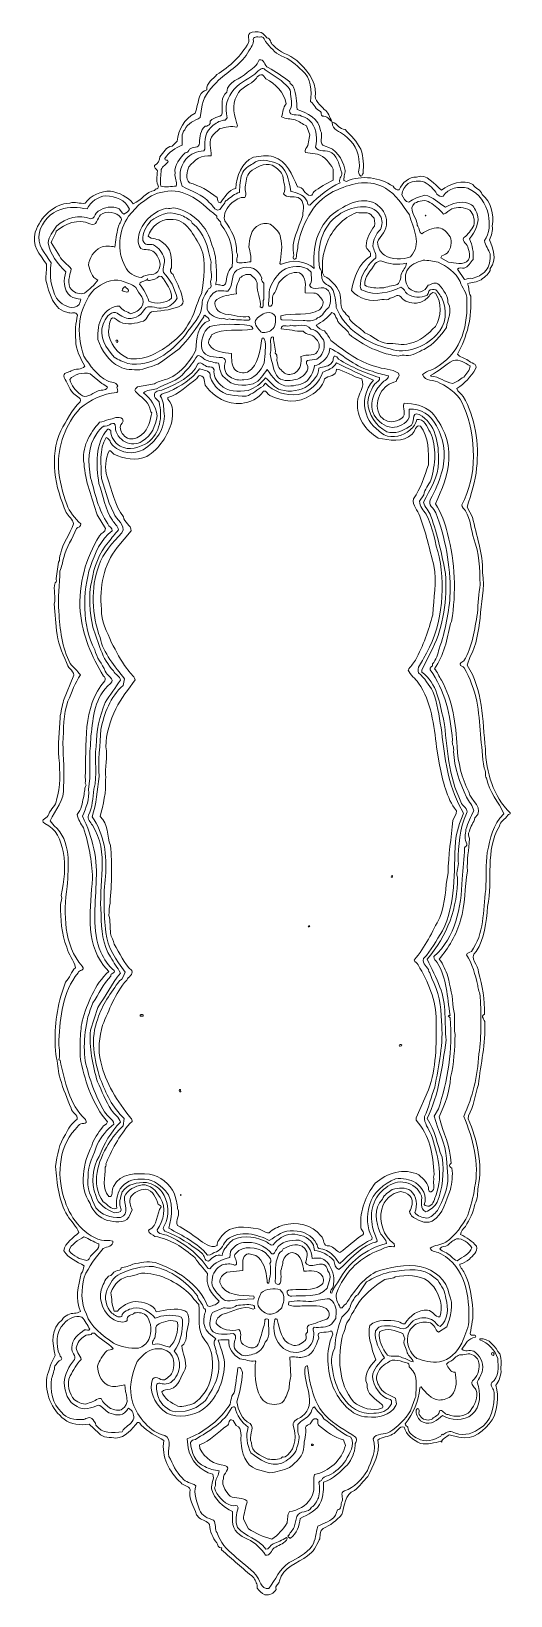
# Model space of a CAD drawing. Header units: centimetres. Extents: x -4.9 to 3, y -14.7 to 11.1.
import ezdxf

# ---------------------------------------------------------------- set-up
doc = ezdxf.new("R2010")
doc.units = ezdxf.units.CM
doc.header["$MEASUREMENT"] = 0
doc.layers.add('layer 1', color=7, linetype='Continuous')

msp = doc.modelspace()

# ---------------------------------------------------------------- linework, layer by layer
at = {"layer": 'layer 1', "color": 22, "lineweight": 9}
for points, knots in [([(-0.98632, 11.01572), (-0.91952, 11.01135), (-0.92983, 10.92434), (-0.8821, 10.89263), (-0.8821, 10.89263), (-0.77123, 10.76975), (-0.61693, 10.7417), (-0.49341, 10.63926), (-0.49341, 10.63926), (-0.33525, 10.49798), (-0.17573, 10.3168), (-0.18128, 10.08991), (-0.18128, 10.08991), (-0.21069, 9.97557), (-0.10165, 9.90599), (-0.03896, 9.82813), (-0.03896, 9.82813), (0.03541, 9.79733), (0.0455, 9.69768), (0.08773, 9.63246), (0.08773, 9.63246), (0.0469, 9.65772), (0.00417, 9.73627), (-0.06864, 9.72046), (-0.06864, 9.72046), (-0.09595, 9.73952), (-0.08376, 9.77327), (-0.09799, 9.79945), (-0.09799, 9.79945), (-0.18547, 9.82311), (-0.19533, 9.91611), (-0.26349, 9.96044), (-0.26349, 9.96044), (-0.24279, 10.13448), (-0.25698, 10.35399), (-0.40114, 10.47574), (-0.40114, 10.47574), (-0.50423, 10.56556), (-0.61464, 10.67511), (-0.74942, 10.71717), (-0.74942, 10.71717), (-0.85804, 10.77345), (-0.92756, 10.85775), (-1.01091, 10.95486), (-1.01091, 10.95486), (-1.01871, 10.98793), (-1.03983, 11.02055), (-1.06691, 11.03298), (-1.06691, 11.03298), (-1.11974, 11.01783), (-1.20099, 11.05506), (-1.21206, 10.98801), (-1.21206, 10.98801), (-1.19619, 10.91524), (-1.25408, 10.85321), (-1.28555, 10.7988), (-1.28555, 10.7988), (-1.39192, 10.59518), (-1.61398, 10.46091), (-1.78234, 10.31514), (-1.78234, 10.31514), (-1.89855, 10.20446), (-2.0205, 10.06698), (-2.05503, 9.90578), (-2.05503, 9.90578), (-2.05503, 9.90578), (-2.08789, 9.69797), (-2.08789, 9.69797), (-2.08789, 9.69797), (-2.17927, 9.64153), (-2.29824, 9.61076), (-2.34102, 9.49599), (-2.34102, 9.49599), (-2.41214, 9.43353), (-2.37501, 9.32147), (-2.38559, 9.24111), (-2.38559, 9.24111), (-2.49053, 9.19087), (-2.60857, 9.13347), (-2.67129, 9.01799), (-2.67129, 9.01799), (-2.67656, 8.9778), (-2.62444, 9.01293), (-2.61643, 8.97321), (-2.61643, 8.97321), (-2.64789, 8.9188), (-2.70714, 8.89678), (-2.73173, 8.8359), (-2.73173, 8.8359), (-2.73521, 8.74245), (-2.75221, 8.65521), (-2.73568, 8.56242), (-2.73568, 8.56242), (-2.6682, 8.53809), (-2.55567, 8.56193), (-2.48242, 8.56444), (-2.48242, 8.56444), (-2.4583, 8.63863), (-2.51362, 8.6967), (-2.50301, 8.77709), (-2.50301, 8.77709), (-2.52114, 8.91646), (-2.41826, 9.02664), (-2.33463, 9.11617), (-2.33463, 9.11617), (-2.29446, 9.11088), (-2.27561, 9.14488), (-2.2632, 9.17198), (-2.2632, 9.17198), (-2.21842, 9.22683), (-2.0965, 9.17102), (-2.10015, 9.27754), (-2.10015, 9.27754), (-2.09025, 9.37789), (-2.08748, 9.49132), (-2.00296, 9.55422), (-2.00296, 9.55422), (-1.96966, 9.55537), (-1.94348, 9.56959), (-1.92442, 9.59692), (-1.92442, 9.59692), (-1.93978, 9.65639), (-1.86723, 9.67885), (-1.82797, 9.70021), (-1.82797, 9.70021), (-1.78846, 9.71491), (-1.72853, 9.71695), (-1.72371, 9.77043), (-1.72371, 9.77043), (-1.72137, 9.8972), (-1.75278, 10.03612), (-1.64903, 10.11968), (-1.64903, 10.11968), (-1.63539, 10.30683), (-1.41608, 10.32768), (-1.31343, 10.44451), (-1.31343, 10.44451), (-1.22845, 10.49407), (-1.14397, 10.55699), (-1.11385, 10.65135), (-1.11385, 10.65135), (-1.02797, 10.67429), (-1.03052, 10.55421), (-0.96281, 10.52318), (-0.96281, 10.52318), (-0.84064, 10.4607), (-0.71761, 10.37157), (-0.60807, 10.28864), (-0.60807, 10.28864), (-0.61336, 10.24847), (-0.55298, 10.23721), (-0.54497, 10.19749), (-0.54497, 10.19749), (-0.50113, 10.08566), (-0.49658, 9.95247), (-0.48579, 9.83282), (-0.48579, 9.83282), (-0.32371, 9.77174), (-0.12052, 9.67866), (-0.10037, 9.47937), (-0.10037, 9.47937), (-0.04389, 9.38795), (-0.14611, 9.25778), (-0.02487, 9.22192), (-0.02487, 9.22192), (0.15631, 9.18813), (0.26234, 9.01176), (0.30131, 8.8464), (0.30131, 8.8464), (0.31693, 8.78028), (0.27855, 8.73229), (0.28771, 8.65929), (0.28771, 8.65929), (0.28771, 8.65929), (0.32835, 8.64067), (0.32835, 8.64067), (0.32835, 8.64067), (0.57111, 8.75565), (0.88613, 8.70643), (1.09779, 8.56034), (1.09779, 8.56034), (1.12535, 8.53462), (1.15381, 8.48226), (1.19973, 8.50385), (1.19973, 8.50385), (1.24914, 8.61885), (1.35915, 8.71599), (1.4859, 8.71363), (1.4859, 8.71363), (1.66365, 8.77973), (1.77676, 8.59024), (1.90008, 8.49448), (1.90008, 8.49448), (2.03627, 8.6058), (2.25395, 8.67325), (2.41673, 8.59215), (2.41673, 8.59215), (2.45279, 8.51341), (2.55289, 8.51016), (2.56917, 8.42403), (2.56917, 8.42403), (2.71334, 8.3023), (2.77366, 8.0977), (2.73368, 7.90299), (2.73368, 7.90299), (2.74951, 7.8302), (2.72582, 7.74272), (2.68816, 7.67476), (2.68816, 7.67476), (2.75976, 7.53054), (2.81251, 7.35234), (2.70435, 7.20198), (2.70435, 7.20198), (2.70063, 7.11518), (2.61567, 7.06558), (2.55066, 7.0167), (2.55066, 7.0167), (2.48545, 6.97447), (2.39224, 6.97128), (2.32632, 6.94903), (2.32632, 6.94903), (2.36191, 6.88356), (2.33777, 6.80939), (2.38, 6.74418), (2.38, 6.74418), (2.40518, 6.39835), (2.32288, 6.07556), (2.15959, 5.78326), (2.15959, 5.78326), (2.20135, 5.73136), (2.28148, 5.72745), (2.33633, 5.68267), (2.33633, 5.68267), (2.3779, 5.63743), (2.50486, 5.62842), (2.46121, 5.54028), (2.46121, 5.54028), (2.37898, 5.41077), (2.28275, 5.30083), (2.15232, 5.21634), (2.15232, 5.21634), (2.16078, 5.16329), (2.22851, 5.1323), (2.25674, 5.08659), (2.25674, 5.08659), (2.45549, 4.73338), (2.52337, 4.30905), (2.47732, 3.90076), (2.47732, 3.90076), (2.45823, 3.68013), (2.3854, 3.47095), (2.31943, 3.25536), (2.31943, 3.25536), (2.31943, 3.25536), (2.41169, 3.09181), (2.41169, 3.09181), (2.41169, 3.09181), (2.46881, 2.78713), (2.58538, 2.49774), (2.57633, 2.17745), (2.57633, 2.17745), (2.61877, 1.91222), (2.54728, 1.66312), (2.53552, 1.42269), (2.53552, 1.42269), (2.50951, 1.20847), (2.47753, 0.97404), (2.37071, 0.7837), (2.37071, 0.7837), (2.37071, 0.7837), (2.32222, 0.64204), (2.32222, 0.64204), (2.32222, 0.64204), (2.58251, 0.24428), (2.57321, -0.26272), (2.62292, -0.74106), (2.62292, -0.74106), (2.63615, -1.12728), (2.74969, -1.52338), (3.03253, -1.80038), (3.03253, -1.80038), (3.04033, -1.83343), (3.00635, -1.8146), (2.99372, -1.83503), (2.99372, -1.83503), (2.94958, -1.90986), (2.85729, -1.93967), (2.85337, -2.01984), (2.85337, -2.01984), (2.61378, -2.4214), (2.75028, -2.90338), (2.65877, -3.34653), (2.65877, -3.34653), (2.6346, -3.61405), (2.61042, -3.88154), (2.471, -4.09297), (2.471, -4.09297), (2.33503, -4.21095), (2.51848, -4.31136), (2.50926, -4.43167), (2.50926, -4.43167), (2.57027, -4.65625), (2.61845, -4.89463), (2.60642, -5.12837), (2.60642, -5.12837), (2.5279, -5.17104), (2.62274, -5.2145), (2.61121, -5.26821), (2.61121, -5.26821), (2.62974, -5.61424), (2.54768, -5.94373), (2.50628, -6.29182), (2.50628, -6.29182), (2.45893, -6.46677), (2.42514, -6.64795), (2.34402, -6.81074), (2.34402, -6.81074), (2.34402, -6.81074), (2.33898, -6.85758), (2.33898, -6.85758), (2.33898, -6.85758), (2.49066, -7.19904), (2.57826, -7.61607), (2.50424, -7.98527), (2.50424, -7.98527), (2.48743, -8.07916), (2.50443, -8.18527), (2.44722, -8.26722), (2.44722, -8.26722), (2.43181, -8.40109), (2.35599, -8.52371), (2.29329, -8.63918), (2.29329, -8.63918), (2.26112, -8.67361), (2.21612, -8.72181), (2.21104, -8.76867), (2.21104, -8.76867), (2.31299, -8.82514), (2.40138, -8.8755), (2.47782, -8.96621), (2.47782, -8.96621), (2.50074, -9.05209), (2.4098, -9.12188), (2.35835, -9.17699), (2.35835, -9.17699), (2.31291, -9.21186), (2.26097, -9.25362), (2.20127, -9.26236), (2.20127, -9.26236), (2.19668, -9.32252), (2.27151, -9.3666), (2.28713, -9.43274), (2.28713, -9.43274), (2.37318, -9.60981), (2.39998, -9.8089), (2.41349, -10.00844), (2.41349, -10.00844), (2.43162, -10.14781), (2.38933, -10.27594), (2.3739, -10.40981), (2.3739, -10.40981), (2.37596, -10.46974), (2.49353, -10.39904), (2.45608, -10.47363), (2.45608, -10.47363), (2.34289, -10.47754), (2.2866, -10.58614), (2.23606, -10.66784), (2.23606, -10.66784), (2.27784, -10.71976), (2.36281, -10.6702), (2.43054, -10.7012), (2.43054, -10.7012), (2.52605, -10.76462), (2.59673, -10.88219), (2.57444, -11.0096), (2.57444, -11.0096), (2.56385, -11.08999), (2.51264, -11.15173), (2.48805, -11.21258), (2.48805, -11.21258), (2.54749, -11.39058), (2.55521, -11.61696), (2.39974, -11.74896), (2.39974, -11.74896), (2.26998, -11.85338), (2.04978, -11.84759), (1.91362, -11.7656), (1.91362, -11.7656), (1.82935, -11.83514), (1.72598, -11.93203), (1.59741, -11.87643), (1.59741, -11.87643), (1.52326, -11.85231), (1.50079, -11.77974), (1.47875, -11.72048), (1.47875, -11.72048), (1.47759, -11.6872), (1.47669, -11.66053), (1.50286, -11.64631), (1.50286, -11.64631), (1.52953, -11.6454), (1.524, -11.67894), (1.53133, -11.69868), (1.53133, -11.69868), (1.5125, -11.73268), (1.54026, -11.76503), (1.56117, -11.791), (1.56117, -11.791), (1.6096, -11.84268), (1.68996, -11.85323), (1.74876, -11.8179), (1.74876, -11.8179), (1.78069, -11.77682), (1.8668, -11.76054), (1.86429, -11.68729), (1.86429, -11.68729), (1.91643, -11.65216), (1.94647, -11.75113), (2.00641, -11.74909), (2.00641, -11.74909), (2.12121, -11.79183), (2.28791, -11.79278), (2.37107, -11.68994), (2.37107, -11.68994), (2.44754, -11.5873), (2.51668, -11.46493), (2.46552, -11.33335), (2.46552, -11.33335), (2.43084, -11.29453), (2.38266, -11.24953), (2.40723, -11.18869), (2.40723, -11.18869), (2.48533, -11.13265), (2.52807, -11.01786), (2.51799, -10.91823), (2.51799, -10.91823), (2.51568, -10.85163), (2.48037, -10.79284), (2.41951, -10.76826), (2.41951, -10.76826), (2.3511, -10.71725), (2.27278, -10.7666), (2.19264, -10.76269), (2.19264, -10.76269), (2.13979, -10.77784), (2.09526, -10.83936), (2.04957, -10.86757), (2.04957, -10.86757), (2.01648, -10.87537), (1.99742, -10.9027), (1.97793, -10.91672), (1.97793, -10.91672), (2.01304, -10.96883), (2.04264, -11.0545), (2.12228, -11.04511), (2.12228, -11.04511), (2.14661, -11.17094), (2.15851, -11.32387), (2.06872, -11.42693), (2.06872, -11.42693), (2.01083, -11.48892), (1.93804, -11.50477), (1.85811, -11.50749), (1.85811, -11.50749), (1.73093, -11.49185), (1.63405, -11.3885), (1.56404, -11.29089), (1.56404, -11.29089), (1.5505, -11.28468), (1.53764, -11.29846), (1.53807, -11.31176), (1.53807, -11.31176), (1.5256, -11.53221), (1.43213, -11.72206), (1.29822, -11.9), (1.29822, -11.9), (1.29271, -11.93352), (1.33265, -11.93216), (1.34025, -11.95857), (1.34025, -11.95857), (1.34342, -12.05179), (1.4387, -12.10853), (1.50666, -12.14621), (1.50666, -12.14621), (1.62236, -12.21556), (1.78083, -12.17018), (1.88531, -12.10657), (1.88531, -12.10657), (1.88531, -12.10657), (1.90414, -12.07261), (1.90414, -12.07261), (1.90414, -12.07261), (1.90437, -12.07927), (1.91103, -12.07903), (1.91793, -12.08545), (1.91793, -12.08545), (1.96363, -12.05723), (2.01531, -12.00879), (2.07614, -12.03336), (2.07614, -12.03336), (2.21204, -12.10874), (2.39116, -12.0826), (2.50805, -11.99192), (2.50805, -11.99192), (2.7306, -11.87097), (2.77498, -11.60942), (2.76722, -11.38302), (2.76722, -11.38302), (2.76516, -11.32311), (2.69698, -11.27874), (2.72824, -11.21768), (2.72824, -11.21768), (2.85225, -11.14011), (2.83255, -10.95411), (2.82798, -10.82094), (2.82798, -10.82094), (2.78324, -10.68246), (2.66593, -10.56646), (2.53072, -10.5111), (2.53072, -10.5111), (2.53072, -10.5111), (2.53026, -10.49778), (2.53026, -10.49778), (2.53026, -10.49778), (2.68272, -10.47257), (2.78828, -10.63564), (2.85879, -10.74654), (2.85879, -10.74654), (2.90215, -10.84504), (2.87182, -10.93277), (2.88213, -11.03907), (2.88213, -11.03907), (2.87154, -11.11943), (2.84764, -11.20029), (2.79642, -11.26203), (2.79642, -11.26203), (2.84985, -11.46021), (2.82364, -11.66778), (2.73612, -11.83744), (2.73612, -11.83744), (2.60865, -12.00848), (2.42121, -12.18157), (2.18586, -12.12296), (2.18586, -12.12296), (2.18586, -12.12296), (2.02445, -12.0818), (2.02445, -12.0818), (2.02445, -12.0818), (1.98588, -12.12315), (1.89998, -12.14606), (1.90206, -12.20599), (1.90206, -12.20599), (1.90206, -12.20599), (1.88803, -12.18648), (1.88803, -12.18648), (1.88803, -12.18648), (1.78243, -12.21677), (1.67013, -12.24727), (1.54936, -12.22476), (1.54936, -12.22476), (1.43408, -12.16867), (1.31125, -12.08624), (1.28005, -11.95396), (1.28005, -11.95396), (1.19924, -11.93005), (1.16316, -12.04463), (1.09084, -12.07378), (1.09084, -12.07378), (1.01917, -12.12288), (0.91217, -12.11323), (0.84741, -12.16878), (0.84741, -12.16878), (0.89534, -12.40049), (0.76164, -12.58505), (0.68148, -12.77447), (0.68148, -12.77447), (0.60384, -12.8438), (0.54708, -12.93907), (0.4626, -13.00196), (0.4626, -13.00196), (0.29817, -13.06758), (0.2981, -13.26092), (0.24963, -13.40262), (0.24963, -13.40262), (0.16626, -13.49879), (0.05579, -13.58259), (-0.05581, -13.63308), (-0.05581, -13.63308), (-0.12749, -13.68216), (-0.09121, -13.76761), (-0.12269, -13.82202), (-0.12269, -13.82202), (-0.17276, -13.91708), (-0.21575, -14.02523), (-0.31381, -14.08189), (-0.31381, -14.08189), (-0.47618, -14.20747), (-0.72073, -14.26917), (-0.77955, -14.49786), (-0.77955, -14.49786), (-0.77751, -14.55779), (-0.86382, -14.56742), (-0.83468, -14.63976), (-0.83468, -14.63976), (-0.8726, -14.70105), (-0.93784, -14.74328), (-1.01841, -14.72607), (-1.01841, -14.72607), (-1.07237, -14.70788), (-1.11392, -14.66265), (-1.14881, -14.61717), (-1.14881, -14.61717), (-1.13113, -14.54991), (-1.17933, -14.50487), (-1.20135, -14.44562), (-1.20135, -14.44562), (-1.38661, -14.29195), (-1.55856, -14.13787), (-1.73718, -13.98398), (-1.73718, -13.98398), (-1.74428, -13.97087), (-1.72452, -13.96354), (-1.73164, -13.95044), (-1.73164, -13.95044), (-1.79134, -13.95914), (-1.79365, -13.89255), (-1.81454, -13.8666), (-1.81454, -13.8666), (-1.88408, -13.78232), (-1.92745, -13.68379), (-1.93156, -13.56395), (-1.93156, -13.56395), (-1.97334, -13.51203), (-2.04725, -13.49456), (-2.10191, -13.45644), (-2.10191, -13.45644), (-2.10191, -13.45644), (-2.15035, -13.40477), (-2.15035, -13.40477), (-2.15035, -13.40477), (-2.18843, -13.26606), (-2.28645, -13.1294), (-2.25128, -12.9882), (-2.25128, -12.9882), (-2.27351, -12.92228), (-2.36674, -12.92549), (-2.40854, -12.87357), (-2.40854, -12.87357), (-2.59471, -12.69329), (-2.73655, -12.44481), (-2.68574, -12.17639), (-2.68574, -12.17639), (-2.80832, -12.10058), (-2.95045, -12.03878), (-3.0611, -11.92257), (-3.0611, -11.92257), (-3.06868, -11.89614), (-3.09599, -11.87709), (-3.12264, -11.87799), (-3.12264, -11.87799), (-3.21222, -11.98773), (-3.32728, -12.13169), (-3.48044, -12.13694), (-3.48044, -12.13694), (-3.56771, -12.1199), (-3.69354, -12.14423), (-3.76333, -12.05327), (-3.76333, -12.05327), (-3.76333, -12.05327), (-3.92173, -11.90536), (-3.92173, -11.90536), (-3.92173, -11.90536), (-4.06087, -11.93012), (-4.22804, -11.91586), (-4.33111, -11.82604), (-4.33111, -11.82604), (-4.55012, -11.66019), (-4.64558, -11.40346), (-4.62165, -11.12929), (-4.62165, -11.12929), (-4.57891, -11.0145), (-4.55685, -10.8804), (-4.48056, -10.77112), (-4.48056, -10.77112), (-4.53426, -10.56629), (-4.556, -10.32036), (-4.36745, -10.18057), (-4.36745, -10.18057), (-4.34195, -10.14637), (-4.31621, -10.11883), (-4.27027, -10.09724), (-4.27027, -10.09724), (-4.19816, -10.06143), (-4.13068, -10.0858), (-4.06546, -10.04357), (-4.06546, -10.04357), (-4.15933, -9.83343), (-4.0998, -9.62473), (-4.05358, -9.41648), (-4.05358, -9.41648), (-4.01477, -9.38182), (-4.02327, -9.32879), (-4.00465, -9.28814), (-4.00465, -9.28814), (-4.12037, -9.21875), (-4.26225, -9.16362), (-4.33984, -9.03959), (-4.33984, -9.03959), (-4.31778, -8.90551), (-4.17401, -8.82057), (-4.09017, -8.73771), (-4.09017, -8.73771), (-4.12686, -8.63897), (-4.21643, -8.55534), (-4.27977, -8.45752), (-4.27977, -8.45752), (-4.42114, -8.22234), (-4.45803, -7.92362), (-4.47429, -7.64417), (-4.47429, -7.64417), (-4.44738, -7.45659), (-4.42046, -7.26896), (-4.31226, -7.1186), (-4.31226, -7.1186), (-4.26863, -7.03045), (-4.20568, -6.92161), (-4.12093, -6.86536), (-4.12093, -6.86536), (-4.10344, -6.79146), (-4.20472, -6.75489), (-4.22053, -6.68214), (-4.22053, -6.68214), (-4.27928, -6.52413), (-4.35136, -6.36659), (-4.39721, -6.19481), (-4.39721, -6.19481), (-4.44082, -6.08965), (-4.42496, -5.96908), (-4.46211, -5.85702), (-4.46211, -5.85702), (-4.50727, -5.5119), (-4.47913, -5.16426), (-4.39068, -4.82788), (-4.39068, -4.82788), (-4.39068, -4.82788), (-4.31188, -4.59852), (-4.31188, -4.59852), (-4.31188, -4.59852), (-4.24089, -4.52943), (-4.2179, -4.42196), (-4.14671, -4.35952), (-4.14671, -4.35952), (-4.17102, -4.23369), (-4.26742, -4.14366), (-4.29173, -4.0178), (-4.29173, -4.0178), (-4.37918, -3.8008), (-4.39449, -3.54798), (-4.39565, -3.32135), (-4.39565, -3.32135), (-4.39075, -3.26785), (-4.35238, -3.21987), (-4.38086, -3.1675), (-4.38086, -3.1675), (-4.33602, -2.9193), (-4.29694, -2.69795), (-4.35243, -2.43986), (-4.35243, -2.43986), (-4.38545, -2.25431), (-4.46555, -2.05705), (-4.65493, -1.97691), (-4.65493, -1.97691), (-4.7507, -1.90681), (-4.59798, -1.88826), (-4.58695, -1.82119), (-4.58695, -1.82119), (-4.5566, -1.73352), (-4.46498, -1.68371), (-4.46173, -1.58361), (-4.46173, -1.58361), (-4.38246, -1.36754), (-4.40422, -1.12159), (-4.41886, -0.88877), (-4.41886, -0.88877), (-4.44613, -0.67637), (-4.40749, -0.4417), (-4.40148, -0.22816), (-4.40148, -0.22816), (-4.39157, -0.12779), (-4.36146, -0.03343), (-4.34469, 0.06047), (-4.34469, 0.06047), (-4.34469, 0.06047), (-4.17236, 0.47973), (-4.17236, 0.47973), (-4.17236, 0.47973), (-4.18844, 0.55915), (-4.28325, 0.60259), (-4.29288, 0.68892), (-4.29288, 0.68892), (-4.37204, 0.85955), (-4.44434, 1.02375), (-4.45762, 1.21663), (-4.45762, 1.21663), (-4.45762, 1.21663), (-4.49928, 1.6552), (-4.49928, 1.6552), (-4.49928, 1.6552), (-4.46298, 1.76312), (-4.52058, 1.88784), (-4.48453, 2.00241), (-4.48453, 2.00241), (-4.44523, 2.02373), (-4.46613, 2.0497), (-4.46704, 2.07631), (-4.46704, 2.07631), (-4.46704, 2.07631), (-4.42953, 2.34432), (-4.42953, 2.34432), (-4.42953, 2.34432), (-4.39074, 2.37894), (-4.4263, 2.4444), (-4.39414, 2.47883), (-4.39414, 2.47883), (-4.36035, 2.66), (-4.23887, 2.81083), (-4.17794, 2.97958), (-4.17794, 2.97958), (-4.19378, 3.05239), (-4.26219, 3.10335), (-4.29775, 3.16881), (-4.29775, 3.16881), (-4.48502, 3.57576), (-4.58274, 4.09243), (-4.39066, 4.51901), (-4.39066, 4.51901), (-4.28956, 4.68248), (-4.20917, 4.86525), (-4.06701, 4.99678), (-4.06701, 4.99678), (-4.0431, 5.0776), (-4.15699, 5.09369), (-4.19212, 5.14582), (-4.19212, 5.14582), (-4.25479, 5.22369), (-4.28459, 5.31599), (-4.33419, 5.40097), (-4.33419, 5.40097), (-4.36378, 5.48662), (-4.25677, 5.47695), (-4.21796, 5.51162), (-4.21796, 5.51162), (-4.14585, 5.5474), (-4.04505, 5.5242), (-3.99382, 5.58596), (-3.99382, 5.58596), (-4.05855, 5.72373), (-4.14968, 5.85397), (-4.14184, 6.01425), (-4.14184, 6.01425), (-4.15971, 6.14695), (-4.13856, 6.3077), (-4.116, 6.42848), (-4.116, 6.42848), (-4.13827, 6.49438), (-4.21018, 6.45192), (-4.25745, 6.47028), (-4.25745, 6.47028), (-4.51877, 6.50801), (-4.58227, 6.80584), (-4.63593, 7.01069), (-4.63593, 7.01069), (-4.63893, 7.09725), (-4.61547, 7.1914), (-4.62488, 7.27107), (-4.62488, 7.27107), (-4.73711, 7.43391), (-4.87581, 7.58913), (-4.80982, 7.80476), (-4.80982, 7.80476), (-4.72481, 8.04765), (-4.51233, 8.26827), (-4.23954, 8.28429), (-4.23954, 8.28429), (-4.15367, 8.30723), (-4.07904, 8.26976), (-3.98604, 8.2796), (-3.98604, 8.2796), (-3.89074, 8.41623), (-3.72629, 8.48186), (-3.56626, 8.48067), (-3.56626, 8.48067), (-3.42527, 8.45215), (-3.28316, 8.39036), (-3.19248, 8.27346), (-3.19248, 8.27346), (-3.06088, 8.32465), (-2.97268, 8.47433), (-2.83996, 8.49219), (-2.83996, 8.49219), (-2.82113, 8.52617), (-2.78071, 8.51424), (-2.77542, 8.55441), (-2.77542, 8.55441), (-2.8179, 8.62629), (-2.80131, 8.72687), (-2.79098, 8.81388), (-2.79098, 8.81388), (-2.80543, 8.84674), (-2.85962, 8.87156), (-2.84077, 8.90552), (-2.84077, 8.90552), (-2.77487, 8.92777), (-2.76382, 8.99482), (-2.75234, 9.04853), (-2.75234, 9.04853), (-2.69468, 9.11721), (-2.65148, 9.21867), (-2.55159, 9.22209), (-2.55159, 9.22209), (-2.55159, 9.22209), (-2.46777, 9.30498), (-2.46777, 9.30498), (-2.46777, 9.30498), (-2.44752, 9.49232), (-2.3538, 9.67555), (-2.17031, 9.76851), (-2.17031, 9.76851), (-2.13996, 9.8562), (-2.12363, 9.96342), (-2.09352, 10.0578), (-2.09352, 10.0578), (-2.06872, 10.11197), (-2.02968, 10.13998), (-1.97687, 10.15513), (-1.97687, 10.15513), (-1.98762, 10.27478), (-1.86958, 10.33214), (-1.81216, 10.40744), (-1.81216, 10.40744), (-1.59677, 10.5415), (-1.40932, 10.71458), (-1.29012, 10.93199), (-1.29012, 10.93199), (-1.26555, 10.99283), (-1.3204, 11.03763), (-1.26895, 11.09272), (-1.26895, 11.09272), (-1.21637, 11.11453), (-1.14333, 11.12369), (-1.08274, 11.10575), (-1.08274, 11.10575), (-1.04209, 11.08715), (-1.0141, 11.04811), (-0.98632, 11.01572)], [0, 0, 0, 0, 0.0041841, 0.0041841, 0.0041841, 0.0041841, 0.0083682, 0.0083682, 0.0083682, 0.0083682, 0.0125523, 0.0125523, 0.0125523, 0.0125523, 0.0167364, 0.0167364, 0.0167364, 0.0167364, 0.0209205, 0.0209205, 0.0209205, 0.0209205, 0.0251046, 0.0251046, 0.0251046, 0.0251046, 0.0292887, 0.0292887, 0.0292887, 0.0292887, 0.0334728, 0.0334728, 0.0334728, 0.0334728, 0.0376569, 0.0376569, 0.0376569, 0.0376569, 0.041841, 0.041841, 0.041841, 0.041841, 0.0460251, 0.0460251, 0.0460251, 0.0460251, 0.05020921, 0.05020921, 0.05020921, 0.05020921, 0.05439331, 0.05439331, 0.05439331, 0.05439331, 0.05857741, 0.05857741, 0.05857741, 0.05857741, 0.06276151, 0.06276151, 0.06276151, 0.06276151, 0.06694561, 0.06694561, 0.06694561, 0.06694561, 0.07112971, 0.07112971, 0.07112971, 0.07112971, 0.07531381, 0.07531381, 0.07531381, 0.07531381, 0.07949791, 0.07949791, 0.07949791, 0.07949791, 0.08368201, 0.08368201, 0.08368201, 0.08368201, 0.08786611, 0.08786611, 0.08786611, 0.08786611, 0.09205021, 0.09205021, 0.09205021, 0.09205021, 0.09623431, 0.09623431, 0.09623431, 0.09623431, 0.10041841, 0.10041841, 0.10041841, 0.10041841, 0.10460251, 0.10460251, 0.10460251, 0.10460251, 0.10878661, 0.10878661, 0.10878661, 0.10878661, 0.11297071, 0.11297071, 0.11297071, 0.11297071, 0.11715481, 0.11715481, 0.11715481, 0.11715481, 0.12133891, 0.12133891, 0.12133891, 0.12133891, 0.12552301, 0.12552301, 0.12552301, 0.12552301, 0.12970711, 0.12970711, 0.12970711, 0.12970711, 0.13389121, 0.13389121, 0.13389121, 0.13389121, 0.13807531, 0.13807531, 0.13807531, 0.13807531, 0.14225941, 0.14225941, 0.14225941, 0.14225941, 0.14644351, 0.14644351, 0.14644351, 0.14644351, 0.15062762, 0.15062762, 0.15062762, 0.15062762, 0.15481172, 0.15481172, 0.15481172, 0.15481172, 0.15899582, 0.15899582, 0.15899582, 0.15899582, 0.16317992, 0.16317992, 0.16317992, 0.16317992, 0.16736402, 0.16736402, 0.16736402, 0.16736402, 0.17154812, 0.17154812, 0.17154812, 0.17154812, 0.17573222, 0.17573222, 0.17573222, 0.17573222, 0.17991632, 0.17991632, 0.17991632, 0.17991632, 0.18410042, 0.18410042, 0.18410042, 0.18410042, 0.18828452, 0.18828452, 0.18828452, 0.18828452, 0.19246862, 0.19246862, 0.19246862, 0.19246862, 0.19665272, 0.19665272, 0.19665272, 0.19665272, 0.20083682, 0.20083682, 0.20083682, 0.20083682, 0.20502092, 0.20502092, 0.20502092, 0.20502092, 0.20920502, 0.20920502, 0.20920502, 0.20920502, 0.21338912, 0.21338912, 0.21338912, 0.21338912, 0.21757322, 0.21757322, 0.21757322, 0.21757322, 0.22175732, 0.22175732, 0.22175732, 0.22175732, 0.22594142, 0.22594142, 0.22594142, 0.22594142, 0.23012552, 0.23012552, 0.23012552, 0.23012552, 0.23430962, 0.23430962, 0.23430962, 0.23430962, 0.23849372, 0.23849372, 0.23849372, 0.23849372, 0.24267782, 0.24267782, 0.24267782, 0.24267782, 0.24686192, 0.24686192, 0.24686192, 0.24686192, 0.25104603, 0.25104603, 0.25104603, 0.25104603, 0.25523013, 0.25523013, 0.25523013, 0.25523013, 0.25941423, 0.25941423, 0.25941423, 0.25941423, 0.26359833, 0.26359833, 0.26359833, 0.26359833, 0.26778243, 0.26778243, 0.26778243, 0.26778243, 0.27196653, 0.27196653, 0.27196653, 0.27196653, 0.27615063, 0.27615063, 0.27615063, 0.27615063, 0.28033473, 0.28033473, 0.28033473, 0.28033473, 0.28451883, 0.28451883, 0.28451883, 0.28451883, 0.28870293, 0.28870293, 0.28870293, 0.28870293, 0.29288703, 0.29288703, 0.29288703, 0.29288703, 0.29707113, 0.29707113, 0.29707113, 0.29707113, 0.30125523, 0.30125523, 0.30125523, 0.30125523, 0.30543933, 0.30543933, 0.30543933, 0.30543933, 0.30962343, 0.30962343, 0.30962343, 0.30962343, 0.31380753, 0.31380753, 0.31380753, 0.31380753, 0.31799163, 0.31799163, 0.31799163, 0.31799163, 0.32217573, 0.32217573, 0.32217573, 0.32217573, 0.32635983, 0.32635983, 0.32635983, 0.32635983, 0.33054393, 0.33054393, 0.33054393, 0.33054393, 0.33472803, 0.33472803, 0.33472803, 0.33472803, 0.33891213, 0.33891213, 0.33891213, 0.33891213, 0.34309623, 0.34309623, 0.34309623, 0.34309623, 0.34728033, 0.34728033, 0.34728033, 0.34728033, 0.35146444, 0.35146444, 0.35146444, 0.35146444, 0.35564854, 0.35564854, 0.35564854, 0.35564854, 0.35983264, 0.35983264, 0.35983264, 0.35983264, 0.36401674, 0.36401674, 0.36401674, 0.36401674, 0.36820084, 0.36820084, 0.36820084, 0.36820084, 0.37238494, 0.37238494, 0.37238494, 0.37238494, 0.37656904, 0.37656904, 0.37656904, 0.37656904, 0.38075314, 0.38075314, 0.38075314, 0.38075314, 0.38493724, 0.38493724, 0.38493724, 0.38493724, 0.38912134, 0.38912134, 0.38912134, 0.38912134, 0.39330544, 0.39330544, 0.39330544, 0.39330544, 0.39748954, 0.39748954, 0.39748954, 0.39748954, 0.40167364, 0.40167364, 0.40167364, 0.40167364, 0.40585774, 0.40585774, 0.40585774, 0.40585774, 0.41004184, 0.41004184, 0.41004184, 0.41004184, 0.41422594, 0.41422594, 0.41422594, 0.41422594, 0.41841004, 0.41841004, 0.41841004, 0.41841004, 0.42259414, 0.42259414, 0.42259414, 0.42259414, 0.42677824, 0.42677824, 0.42677824, 0.42677824, 0.43096234, 0.43096234, 0.43096234, 0.43096234, 0.43514644, 0.43514644, 0.43514644, 0.43514644, 0.43933054, 0.43933054, 0.43933054, 0.43933054, 0.44351464, 0.44351464, 0.44351464, 0.44351464, 0.44769874, 0.44769874, 0.44769874, 0.44769874, 0.45188285, 0.45188285, 0.45188285, 0.45188285, 0.45606695, 0.45606695, 0.45606695, 0.45606695, 0.46025105, 0.46025105, 0.46025105, 0.46025105, 0.46443515, 0.46443515, 0.46443515, 0.46443515, 0.46861925, 0.46861925, 0.46861925, 0.46861925, 0.47280335, 0.47280335, 0.47280335, 0.47280335, 0.47698745, 0.47698745, 0.47698745, 0.47698745, 0.48117155, 0.48117155, 0.48117155, 0.48117155, 0.48535565, 0.48535565, 0.48535565, 0.48535565, 0.48953975, 0.48953975, 0.48953975, 0.48953975, 0.49372385, 0.49372385, 0.49372385, 0.49372385, 0.49790795, 0.49790795, 0.49790795, 0.49790795, 0.50209205, 0.50209205, 0.50209205, 0.50209205, 0.50627615, 0.50627615, 0.50627615, 0.50627615, 0.51046025, 0.51046025, 0.51046025, 0.51046025, 0.51464435, 0.51464435, 0.51464435, 0.51464435, 0.51882845, 0.51882845, 0.51882845, 0.51882845, 0.52301255, 0.52301255, 0.52301255, 0.52301255, 0.52719665, 0.52719665, 0.52719665, 0.52719665, 0.53138075, 0.53138075, 0.53138075, 0.53138075, 0.53556485, 0.53556485, 0.53556485, 0.53556485, 0.53974895, 0.53974895, 0.53974895, 0.53974895, 0.54393305, 0.54393305, 0.54393305, 0.54393305, 0.54811715, 0.54811715, 0.54811715, 0.54811715, 0.55230126, 0.55230126, 0.55230126, 0.55230126, 0.55648536, 0.55648536, 0.55648536, 0.55648536, 0.56066946, 0.56066946, 0.56066946, 0.56066946, 0.56485356, 0.56485356, 0.56485356, 0.56485356, 0.56903766, 0.56903766, 0.56903766, 0.56903766, 0.57322176, 0.57322176, 0.57322176, 0.57322176, 0.57740586, 0.57740586, 0.57740586, 0.57740586, 0.58158996, 0.58158996, 0.58158996, 0.58158996, 0.58577406, 0.58577406, 0.58577406, 0.58577406, 0.58995816, 0.58995816, 0.58995816, 0.58995816, 0.59414226, 0.59414226, 0.59414226, 0.59414226, 0.59832636, 0.59832636, 0.59832636, 0.59832636, 0.60251046, 0.60251046, 0.60251046, 0.60251046, 0.60669456, 0.60669456, 0.60669456, 0.60669456, 0.61087866, 0.61087866, 0.61087866, 0.61087866, 0.61506276, 0.61506276, 0.61506276, 0.61506276, 0.61924686, 0.61924686, 0.61924686, 0.61924686, 0.62343096, 0.62343096, 0.62343096, 0.62343096, 0.62761506, 0.62761506, 0.62761506, 0.62761506, 0.63179916, 0.63179916, 0.63179916, 0.63179916, 0.63598326, 0.63598326, 0.63598326, 0.63598326, 0.64016736, 0.64016736, 0.64016736, 0.64016736, 0.64435146, 0.64435146, 0.64435146, 0.64435146, 0.64853556, 0.64853556, 0.64853556, 0.64853556, 0.65271967, 0.65271967, 0.65271967, 0.65271967, 0.65690377, 0.65690377, 0.65690377, 0.65690377, 0.66108787, 0.66108787, 0.66108787, 0.66108787, 0.66527197, 0.66527197, 0.66527197, 0.66527197, 0.66945607, 0.66945607, 0.66945607, 0.66945607, 0.67364017, 0.67364017, 0.67364017, 0.67364017, 0.67782427, 0.67782427, 0.67782427, 0.67782427, 0.68200837, 0.68200837, 0.68200837, 0.68200837, 0.68619247, 0.68619247, 0.68619247, 0.68619247, 0.69037657, 0.69037657, 0.69037657, 0.69037657, 0.69456067, 0.69456067, 0.69456067, 0.69456067, 0.69874477, 0.69874477, 0.69874477, 0.69874477, 0.70292887, 0.70292887, 0.70292887, 0.70292887, 0.70711297, 0.70711297, 0.70711297, 0.70711297, 0.71129707, 0.71129707, 0.71129707, 0.71129707, 0.71548117, 0.71548117, 0.71548117, 0.71548117, 0.71966527, 0.71966527, 0.71966527, 0.71966527, 0.72384937, 0.72384937, 0.72384937, 0.72384937, 0.72803347, 0.72803347, 0.72803347, 0.72803347, 0.73221757, 0.73221757, 0.73221757, 0.73221757, 0.73640167, 0.73640167, 0.73640167, 0.73640167, 0.74058577, 0.74058577, 0.74058577, 0.74058577, 0.74476987, 0.74476987, 0.74476987, 0.74476987, 0.74895397, 0.74895397, 0.74895397, 0.74895397, 0.75313808, 0.75313808, 0.75313808, 0.75313808, 0.75732218, 0.75732218, 0.75732218, 0.75732218, 0.76150628, 0.76150628, 0.76150628, 0.76150628, 0.76569038, 0.76569038, 0.76569038, 0.76569038, 0.76987448, 0.76987448, 0.76987448, 0.76987448, 0.77405858, 0.77405858, 0.77405858, 0.77405858, 0.77824268, 0.77824268, 0.77824268, 0.77824268, 0.78242678, 0.78242678, 0.78242678, 0.78242678, 0.78661088, 0.78661088, 0.78661088, 0.78661088, 0.79079498, 0.79079498, 0.79079498, 0.79079498, 0.79497908, 0.79497908, 0.79497908, 0.79497908, 0.79916318, 0.79916318, 0.79916318, 0.79916318, 0.80334728, 0.80334728, 0.80334728, 0.80334728, 0.80753138, 0.80753138, 0.80753138, 0.80753138, 0.81171548, 0.81171548, 0.81171548, 0.81171548, 0.81589958, 0.81589958, 0.81589958, 0.81589958, 0.82008368, 0.82008368, 0.82008368, 0.82008368, 0.82426778, 0.82426778, 0.82426778, 0.82426778, 0.82845188, 0.82845188, 0.82845188, 0.82845188, 0.83263598, 0.83263598, 0.83263598, 0.83263598, 0.83682008, 0.83682008, 0.83682008, 0.83682008, 0.84100418, 0.84100418, 0.84100418, 0.84100418, 0.84518828, 0.84518828, 0.84518828, 0.84518828, 0.84937238, 0.84937238, 0.84937238, 0.84937238, 0.85355649, 0.85355649, 0.85355649, 0.85355649, 0.85774059, 0.85774059, 0.85774059, 0.85774059, 0.86192469, 0.86192469, 0.86192469, 0.86192469, 0.86610879, 0.86610879, 0.86610879, 0.86610879, 0.87029289, 0.87029289, 0.87029289, 0.87029289, 0.87447699, 0.87447699, 0.87447699, 0.87447699, 0.87866109, 0.87866109, 0.87866109, 0.87866109, 0.88284519, 0.88284519, 0.88284519, 0.88284519, 0.88702929, 0.88702929, 0.88702929, 0.88702929, 0.89121339, 0.89121339, 0.89121339, 0.89121339, 0.89539749, 0.89539749, 0.89539749, 0.89539749, 0.89958159, 0.89958159, 0.89958159, 0.89958159, 0.90376569, 0.90376569, 0.90376569, 0.90376569, 0.90794979, 0.90794979, 0.90794979, 0.90794979, 0.91213389, 0.91213389, 0.91213389, 0.91213389, 0.91631799, 0.91631799, 0.91631799, 0.91631799, 0.92050209, 0.92050209, 0.92050209, 0.92050209, 0.92468619, 0.92468619, 0.92468619, 0.92468619, 0.92887029, 0.92887029, 0.92887029, 0.92887029, 0.93305439, 0.93305439, 0.93305439, 0.93305439, 0.93723849, 0.93723849, 0.93723849, 0.93723849, 0.94142259, 0.94142259, 0.94142259, 0.94142259, 0.94560669, 0.94560669, 0.94560669, 0.94560669, 0.94979079, 0.94979079, 0.94979079, 0.94979079, 0.9539749, 0.9539749, 0.9539749, 0.9539749, 0.958159, 0.958159, 0.958159, 0.958159, 0.9623431, 0.9623431, 0.9623431, 0.9623431, 0.9665272, 0.9665272, 0.9665272, 0.9665272, 0.9707113, 0.9707113, 0.9707113, 0.9707113, 0.9748954, 0.9748954, 0.9748954, 0.9748954, 0.9790795, 0.9790795, 0.9790795, 0.9790795, 0.9832636, 0.9832636, 0.9832636, 0.9832636, 0.9874477, 0.9874477, 0.9874477, 0.9874477, 0.9916318, 0.9916318, 0.9916318, 0.9916318, 0.9958159, 0.9958159, 0.9958159, 0.9958159, 1, 1, 1, 1]), ([(-0.74883, 10.31049), (-0.69304, 10.23908), (-0.60535, 10.20875), (-0.59572, 10.12241), (-0.59572, 10.12241), (-0.59897, 10.02229), (-0.54183, 9.91092), (-0.61187, 9.81518), (-0.61187, 9.81518), (-0.60801, 9.70199), (-0.47688, 9.76647), (-0.41535, 9.7219), (-0.41535, 9.7219), (-0.27437, 9.69339), (-0.18279, 9.54985), (-0.17132, 9.41024), (-0.17132, 9.41024), (-0.16241, 9.34387), (-0.16677, 9.27707), (-0.18445, 9.20979), (-0.18445, 9.20979), (-0.13446, 9.1115), (0.00336, 9.17621), (0.08554, 9.11237), (0.08554, 9.11237), (0.20147, 9.03635), (0.20625, 8.89649), (0.2501, 8.78466), (0.2501, 8.78466), (0.2657, 8.7185), (0.18049, 8.67561), (0.22249, 8.61704), (0.22249, 8.61704), (0.03188, 8.53717), (-0.12337, 8.39855), (-0.27817, 8.24657), (-0.27817, 8.24657), (-0.33145, 8.24476), (-0.30708, 8.31224), (-0.33462, 8.33796), (-0.33462, 8.33796), (-0.39109, 8.42936), (-0.49856, 8.45234), (-0.5927, 8.4758), (-0.5927, 8.4758), (-0.61882, 8.65491), (-0.64654, 8.88063), (-0.85572, 8.95346), (-0.85572, 8.95346), (-0.97029, 8.98955), (-1.11149, 9.02474), (-1.21506, 8.93453), (-1.21506, 8.93453), (-1.2874, 8.90535), (-1.36525, 8.8427), (-1.39602, 8.76831), (-1.39602, 8.76831), (-1.43234, 8.6604), (-1.4296, 8.58049), (-1.43882, 8.46016), (-1.43882, 8.46016), (-1.51138, 8.43767), (-1.58283, 8.38191), (-1.64115, 8.33326), (-1.64115, 8.33326), (-1.67445, 8.33209), (-1.67309, 8.29212), (-1.69238, 8.27148), (-1.69238, 8.27148), (-1.73094, 8.23016), (-1.74201, 8.16313), (-1.80217, 8.16771), (-1.80217, 8.16771), (-1.86944, 8.18541), (-1.87838, 8.25176), (-1.93302, 8.2899), (-1.93302, 8.2899), (-2.05125, 8.43255), (-2.23262, 8.47299), (-2.3823, 8.56121), (-2.3823, 8.56121), (-2.44746, 8.71232), (-2.42656, 8.8797), (-2.32434, 9.00985), (-2.32434, 9.00985), (-2.24074, 9.09941), (-2.14221, 9.14276), (-2.02902, 9.14665), (-2.02902, 9.14665), (-2.02902, 9.14665), (-2.00993, 9.17398), (-2.00993, 9.17398), (-2.00993, 9.17398), (-2.02184, 9.32691), (-2.00024, 9.4743), (-1.87024, 9.57208), (-1.87024, 9.57208), (-1.81165, 9.61411), (-1.74645, 9.65634), (-1.67296, 9.65218), (-1.67296, 9.65218), (-1.67296, 9.65218), (-1.64104, 9.6933), (-1.64104, 9.6933), (-1.64104, 9.6933), (-1.68692, 9.86504), (-1.64624, 10.03978), (-1.52383, 10.16395), (-1.52383, 10.16395), (-1.42159, 10.29415), (-1.25654, 10.33979), (-1.14053, 10.45711), (-1.14053, 10.45711), (-1.10837, 10.49154), (-1.05649, 10.53328), (-1.01492, 10.48805), (-1.01492, 10.48805), (-1.01492, 10.48805), (-0.74883, 10.31049), (-0.74883, 10.31049)], [0, 0, 0, 0, 0.03333333, 0.03333333, 0.03333333, 0.03333333, 0.06666667, 0.06666667, 0.06666667, 0.06666667, 0.1, 0.1, 0.1, 0.1, 0.13333333, 0.13333333, 0.13333333, 0.13333333, 0.16666667, 0.16666667, 0.16666667, 0.16666667, 0.2, 0.2, 0.2, 0.2, 0.23333333, 0.23333333, 0.23333333, 0.23333333, 0.26666667, 0.26666667, 0.26666667, 0.26666667, 0.3, 0.3, 0.3, 0.3, 0.33333333, 0.33333333, 0.33333333, 0.33333333, 0.36666667, 0.36666667, 0.36666667, 0.36666667, 0.4, 0.4, 0.4, 0.4, 0.43333333, 0.43333333, 0.43333333, 0.43333333, 0.46666667, 0.46666667, 0.46666667, 0.46666667, 0.5, 0.5, 0.5, 0.5, 0.53333333, 0.53333333, 0.53333333, 0.53333333, 0.56666667, 0.56666667, 0.56666667, 0.56666667, 0.6, 0.6, 0.6, 0.6, 0.63333333, 0.63333333, 0.63333333, 0.63333333, 0.66666667, 0.66666667, 0.66666667, 0.66666667, 0.7, 0.7, 0.7, 0.7, 0.73333333, 0.73333333, 0.73333333, 0.73333333, 0.76666667, 0.76666667, 0.76666667, 0.76666667, 0.8, 0.8, 0.8, 0.8, 0.83333333, 0.83333333, 0.83333333, 0.83333333, 0.86666667, 0.86666667, 0.86666667, 0.86666667, 0.9, 0.9, 0.9, 0.9, 0.93333333, 0.93333333, 0.93333333, 0.93333333, 0.96666667, 0.96666667, 0.96666667, 0.96666667, 1, 1, 1, 1]), ([(-1.00302, 10.33514), (-0.84712, 10.26048), (-0.69538, 10.11233), (-0.66902, 9.92656), (-0.66902, 9.92656), (-0.72022, 9.86481), (-0.7175, 9.7849), (-0.74164, 9.71073), (-0.74164, 9.71073), (-0.6801, 9.66618), (-0.59402, 9.68244), (-0.51985, 9.65832), (-0.51985, 9.65832), (-0.45233, 9.63396), (-0.39746, 9.58919), (-0.32975, 9.55816), (-0.32975, 9.55816), (-0.32975, 9.55816), (-0.27809, 9.41328), (-0.27809, 9.41328), (-0.27809, 9.41328), (-0.29558, 9.33934), (-0.28574, 9.24632), (-0.34359, 9.18435), (-0.34359, 9.18435), (-0.34291, 9.16439), (-0.36886, 9.14348), (-0.34799, 9.11753), (-0.34799, 9.11753), (-0.34799, 9.11753), (-0.14707, 9.09109), (-0.14707, 9.09109), (-0.14707, 9.09109), (-0.0325, 9.05501), (0.05105, 8.95117), (0.10796, 8.84646), (0.10796, 8.84646), (0.10796, 8.84646), (0.10769, 8.65978), (0.10769, 8.65978), (0.10769, 8.65978), (-0.00393, 8.60929), (-0.11483, 8.53883), (-0.21242, 8.46881), (-0.21242, 8.46881), (-0.22508, 8.4484), (-0.23038, 8.40819), (-0.26366, 8.40707), (-0.26366, 8.40707), (-0.37066, 8.41672), (-0.37544, 8.55656), (-0.482, 8.55292), (-0.482, 8.55292), (-0.56875, 8.74997), (-0.65661, 8.98029), (-0.87889, 9.046), (-0.87889, 9.046), (-0.98035, 9.08923), (-1.0991, 9.0518), (-1.20541, 9.04153), (-1.20541, 9.04153), (-1.40909, 8.95455), (-1.48146, 8.73204), (-1.50103, 8.5247), (-1.50103, 8.5247), (-1.62023, 8.50066), (-1.68913, 8.3716), (-1.75299, 8.2894), (-1.75299, 8.2894), (-1.80627, 8.28759), (-1.79476, 8.34132), (-1.80923, 8.37417), (-1.80923, 8.37417), (-1.94652, 8.48946), (-2.09596, 8.57101), (-2.26428, 8.61859), (-2.26428, 8.61859), (-2.34003, 8.6893), (-2.30369, 8.7972), (-2.27338, 8.88495), (-2.27338, 8.88495), (-2.1838, 8.99467), (-2.06026, 9.08559), (-1.9062, 9.06417), (-1.9062, 9.06417), (-1.90316, 9.17096), (-1.96811, 9.31541), (-1.87141, 9.41203), (-1.87141, 9.41203), (-1.87141, 9.41203), (-1.76165, 9.51582), (-1.76165, 9.51582), (-1.76165, 9.51582), (-1.66911, 9.53897), (-1.56989, 9.56237), (-1.48243, 9.53871), (-1.48243, 9.53871), (-1.48243, 9.53871), (-1.46979, 9.55911), (-1.46979, 9.55911), (-1.46979, 9.55911), (-1.51497, 9.71092), (-1.58174, 9.90865), (-1.48022, 10.05878), (-1.48022, 10.05878), (-1.42529, 10.20735), (-1.25265, 10.22658), (-1.15685, 10.34985), (-1.15685, 10.34985), (-1.14446, 10.37696), (-1.11184, 10.39807), (-1.08542, 10.40565), (-1.08542, 10.40565), (-1.03903, 10.41388), (-1.03057, 10.36084), (-1.00302, 10.33514)], [0, 0, 0, 0, 0.03448276, 0.03448276, 0.03448276, 0.03448276, 0.06896552, 0.06896552, 0.06896552, 0.06896552, 0.10344828, 0.10344828, 0.10344828, 0.10344828, 0.13793103, 0.13793103, 0.13793103, 0.13793103, 0.17241379, 0.17241379, 0.17241379, 0.17241379, 0.20689655, 0.20689655, 0.20689655, 0.20689655, 0.24137931, 0.24137931, 0.24137931, 0.24137931, 0.27586207, 0.27586207, 0.27586207, 0.27586207, 0.31034483, 0.31034483, 0.31034483, 0.31034483, 0.34482759, 0.34482759, 0.34482759, 0.34482759, 0.37931034, 0.37931034, 0.37931034, 0.37931034, 0.4137931, 0.4137931, 0.4137931, 0.4137931, 0.44827586, 0.44827586, 0.44827586, 0.44827586, 0.48275862, 0.48275862, 0.48275862, 0.48275862, 0.51724138, 0.51724138, 0.51724138, 0.51724138, 0.55172414, 0.55172414, 0.55172414, 0.55172414, 0.5862069, 0.5862069, 0.5862069, 0.5862069, 0.62068966, 0.62068966, 0.62068966, 0.62068966, 0.65517241, 0.65517241, 0.65517241, 0.65517241, 0.68965517, 0.68965517, 0.68965517, 0.68965517, 0.72413793, 0.72413793, 0.72413793, 0.72413793, 0.75862069, 0.75862069, 0.75862069, 0.75862069, 0.79310345, 0.79310345, 0.79310345, 0.79310345, 0.82758621, 0.82758621, 0.82758621, 0.82758621, 0.86206897, 0.86206897, 0.86206897, 0.86206897, 0.89655172, 0.89655172, 0.89655172, 0.89655172, 0.93103448, 0.93103448, 0.93103448, 0.93103448, 0.96551724, 0.96551724, 0.96551724, 0.96551724, 1, 1, 1, 1]), ([(0.30559, 9.49992), (0.40248, 9.39655), (0.5058, 9.30009), (0.5634, 9.1754), (0.5634, 9.1754), (0.615, 9.0305), (0.61202, 8.92373), (0.60393, 8.7701), (0.60393, 8.7701), (0.5842, 8.76275), (0.5922, 8.72301), (0.56533, 8.72877), (0.56533, 8.72877), (0.49006, 8.78619), (0.56055, 8.86863), (0.53785, 8.94785), (0.53785, 8.94785), (0.5448, 9.13477), (0.43918, 9.2978), (0.29549, 9.40625), (0.29549, 9.40625), (0.21971, 9.47699), (0.0863, 9.47906), (0.09485, 9.61938), (0.09485, 9.61938), (0.18211, 9.60236), (0.21237, 9.4967), (0.30559, 9.49992)], [0, 0, 0, 0, 0.14285714, 0.14285714, 0.14285714, 0.14285714, 0.28571429, 0.28571429, 0.28571429, 0.28571429, 0.42857143, 0.42857143, 0.42857143, 0.42857143, 0.57142857, 0.57142857, 0.57142857, 0.57142857, 0.71428571, 0.71428571, 0.71428571, 0.71428571, 0.85714286, 0.85714286, 0.85714286, 0.85714286, 1, 1, 1, 1]), ([(-0.72145, 8.7314), (-0.71803, 8.63151), (-0.66154, 8.54011), (-0.71142, 8.4384), (-0.71142, 8.4384), (-0.65515, 8.35366), (-0.55044, 8.4106), (-0.46917, 8.37336), (-0.46917, 8.37336), (-0.34703, 8.31088), (-0.38909, 8.17608), (-0.39232, 8.07596), (-0.39232, 8.07596), (-0.45829, 7.86038), (-0.59128, 7.65582), (-0.54312, 7.41748), (-0.54312, 7.41748), (-0.54933, 7.40392), (-0.56174, 7.37684), (-0.54795, 7.36399), (-0.54795, 7.36399), (-0.53418, 7.35111), (-0.51443, 7.35846), (-0.50158, 7.37223), (-0.50158, 7.37223), (-0.49788, 7.45903), (-0.47306, 7.5132), (-0.46983, 7.61332), (-0.46983, 7.61332), (-0.3887, 7.96944), (-0.19546, 8.36272), (0.17977, 8.50226), (0.17977, 8.50226), (0.42249, 8.61723), (0.72698, 8.68099), (0.97219, 8.52938), (0.97219, 8.52938), (1.14896, 8.42877), (1.25501, 8.25237), (1.36724, 8.08956), (1.36724, 8.08956), (1.4283, 7.86497), (1.58391, 7.60363), (1.38431, 7.39678), (1.38431, 7.39678), (1.25293, 7.33895), (1.07934, 7.34633), (0.95676, 7.42215), (0.95676, 7.42215), (0.88858, 7.46646), (0.84588, 7.54501), (0.84269, 7.63823), (0.84269, 7.63823), (0.87893, 7.74614), (1.00944, 7.83064), (0.99155, 7.96336), (0.99155, 7.96336), (1.00056, 8.09033), (0.90322, 8.20698), (0.80748, 8.27707), (0.80748, 8.27707), (0.55655, 8.4018), (0.3085, 8.24664), (0.11308, 8.11328), (0.11308, 8.11328), (-0.15265, 7.89085), (-0.2407, 7.54115), (-0.20241, 7.20245), (-0.20241, 7.20245), (-0.34684, 7.33087), (-0.58104, 7.35619), (-0.74477, 7.27058), (-0.74477, 7.27058), (-0.75142, 7.27035), (-0.77139, 7.26967), (-0.77184, 7.28297), (-0.77184, 7.28297), (-0.75023, 7.43038), (-0.72196, 7.578), (-0.75981, 7.71006), (-0.75981, 7.71006), (-0.76989, 7.80973), (-0.84497, 7.86048), (-0.90696, 7.91837), (-0.90696, 7.91837), (-0.96849, 7.96292), (-1.04793, 7.94687), (-1.10718, 7.92483), (-1.10718, 7.92483), (-1.25805, 7.853), (-1.27255, 7.6925), (-1.28111, 7.55222), (-1.28111, 7.55222), (-1.25812, 7.46632), (-1.24256, 7.4002), (-1.25291, 7.31317), (-1.25291, 7.31317), (-1.31926, 7.30424), (-1.40535, 7.28795), (-1.47907, 7.29876), (-1.47907, 7.29876), (-1.50088, 7.35136), (-1.44966, 7.41308), (-1.485, 7.47188), (-1.485, 7.47188), (-1.47829, 7.66543), (-1.57078, 7.83564), (-1.6828, 7.99178), (-1.6828, 7.99178), (-1.7133, 8.1041), (-1.63706, 8.21338), (-1.56631, 8.28914), (-1.56631, 8.28914), (-1.50107, 8.33135), (-1.43631, 8.38692), (-1.34929, 8.37657), (-1.34929, 8.37657), (-1.30476, 8.43808), (-1.36718, 8.50929), (-1.33613, 8.57702), (-1.33613, 8.57702), (-1.33246, 8.66382), (-1.31592, 8.76438), (-1.23142, 8.82727), (-1.23142, 8.82727), (-1.12027, 8.89107), (-0.97648, 8.97601), (-0.8532, 8.88023), (-0.8532, 8.88023), (-0.79192, 8.8423), (-0.75036, 8.79709), (-0.72145, 8.7314)], [0, 0, 0, 0, 0.03030303, 0.03030303, 0.03030303, 0.03030303, 0.06060606, 0.06060606, 0.06060606, 0.06060606, 0.09090909, 0.09090909, 0.09090909, 0.09090909, 0.12121212, 0.12121212, 0.12121212, 0.12121212, 0.15151515, 0.15151515, 0.15151515, 0.15151515, 0.18181818, 0.18181818, 0.18181818, 0.18181818, 0.21212121, 0.21212121, 0.21212121, 0.21212121, 0.24242424, 0.24242424, 0.24242424, 0.24242424, 0.27272727, 0.27272727, 0.27272727, 0.27272727, 0.3030303, 0.3030303, 0.3030303, 0.3030303, 0.33333333, 0.33333333, 0.33333333, 0.33333333, 0.36363636, 0.36363636, 0.36363636, 0.36363636, 0.39393939, 0.39393939, 0.39393939, 0.39393939, 0.42424242, 0.42424242, 0.42424242, 0.42424242, 0.45454545, 0.45454545, 0.45454545, 0.45454545, 0.48484848, 0.48484848, 0.48484848, 0.48484848, 0.51515152, 0.51515152, 0.51515152, 0.51515152, 0.54545455, 0.54545455, 0.54545455, 0.54545455, 0.57575758, 0.57575758, 0.57575758, 0.57575758, 0.60606061, 0.60606061, 0.60606061, 0.60606061, 0.63636364, 0.63636364, 0.63636364, 0.63636364, 0.66666667, 0.66666667, 0.66666667, 0.66666667, 0.6969697, 0.6969697, 0.6969697, 0.6969697, 0.72727273, 0.72727273, 0.72727273, 0.72727273, 0.75757576, 0.75757576, 0.75757576, 0.75757576, 0.78787879, 0.78787879, 0.78787879, 0.78787879, 0.81818182, 0.81818182, 0.81818182, 0.81818182, 0.84848485, 0.84848485, 0.84848485, 0.84848485, 0.87878788, 0.87878788, 0.87878788, 0.87878788, 0.90909091, 0.90909091, 0.90909091, 0.90909091, 0.93939394, 0.93939394, 0.93939394, 0.93939394, 0.96969697, 0.96969697, 0.96969697, 0.96969697, 1, 1, 1, 1]), ([(1.82221, 8.43181), (1.84954, 8.41274), (1.88419, 8.37392), (1.92344, 8.39527), (1.92344, 8.39527), (2.01191, 8.5383), (2.18437, 8.56421), (2.33223, 8.52925), (2.33223, 8.52925), (2.51521, 8.4422), (2.64077, 8.27985), (2.67426, 8.08095), (2.67426, 8.08095), (2.69876, 7.94847), (2.69781, 7.78176), (2.6085, 7.66536), (2.6085, 7.66536), (2.62474, 7.57921), (2.67366, 7.51426), (2.70282, 7.44194), (2.70282, 7.44194), (2.70622, 7.34203), (2.68988, 7.23483), (2.63222, 7.16615), (2.63222, 7.16615), (2.56791, 7.09729), (2.48937, 7.0546), (2.40329, 7.03831), (2.40329, 7.03831), (2.35599, 7.0567), (2.31739, 7.0154), (2.2772, 7.02066), (2.2772, 7.02066), (2.2772, 7.02066), (2.16472, 7.19014), (2.16472, 7.19014), (2.16472, 7.19014), (2.18338, 7.2308), (2.23774, 7.19928), (2.27081, 7.20714), (2.27081, 7.20714), (2.33673, 7.22937), (2.38108, 7.29755), (2.41919, 7.35219), (2.41919, 7.35219), (2.4353, 7.46612), (2.40451, 7.58505), (2.36096, 7.69023), (2.36096, 7.69023), (2.45032, 7.80661), (2.54471, 7.96985), (2.47953, 8.12097), (2.47953, 8.12097), (2.45084, 8.17999), (2.42148, 8.25896), (2.34755, 8.27647), (2.34755, 8.27647), (2.20588, 8.32493), (2.08761, 8.2742), (1.9629, 8.21661), (1.9629, 8.21661), (1.84742, 8.27932), (1.75674, 8.39621), (1.62287, 8.41164), (1.62287, 8.41164), (1.53034, 8.38849), (1.43806, 8.35864), (1.36019, 8.296), (1.36019, 8.296), (1.29337, 8.30036), (1.27089, 8.37292), (1.24264, 8.41865), (1.24264, 8.41865), (1.25346, 8.49233), (1.29114, 8.56028), (1.34944, 8.60895), (1.34944, 8.60895), (1.43491, 8.6452), (1.52764, 8.66173), (1.61536, 8.63141), (1.61536, 8.63141), (1.69712, 8.58087), (1.77263, 8.51677), (1.82221, 8.43181)], [0, 0, 0, 0, 0.04761905, 0.04761905, 0.04761905, 0.04761905, 0.0952381, 0.0952381, 0.0952381, 0.0952381, 0.14285714, 0.14285714, 0.14285714, 0.14285714, 0.19047619, 0.19047619, 0.19047619, 0.19047619, 0.23809524, 0.23809524, 0.23809524, 0.23809524, 0.28571429, 0.28571429, 0.28571429, 0.28571429, 0.33333333, 0.33333333, 0.33333333, 0.33333333, 0.38095238, 0.38095238, 0.38095238, 0.38095238, 0.42857143, 0.42857143, 0.42857143, 0.42857143, 0.47619048, 0.47619048, 0.47619048, 0.47619048, 0.52380952, 0.52380952, 0.52380952, 0.52380952, 0.57142857, 0.57142857, 0.57142857, 0.57142857, 0.61904762, 0.61904762, 0.61904762, 0.61904762, 0.66666667, 0.66666667, 0.66666667, 0.66666667, 0.71428571, 0.71428571, 0.71428571, 0.71428571, 0.76190476, 0.76190476, 0.76190476, 0.76190476, 0.80952381, 0.80952381, 0.80952381, 0.80952381, 0.85714286, 0.85714286, 0.85714286, 0.85714286, 0.9047619, 0.9047619, 0.9047619, 0.9047619, 0.95238095, 0.95238095, 0.95238095, 0.95238095, 1, 1, 1, 1]), ([(-3.25611, 8.1846), (-3.2747, 8.14399), (-3.30711, 8.11621), (-3.34662, 8.10152), (-3.34662, 8.10152), (-3.40056, 8.11967), (-3.39663, 8.19979), (-3.47012, 8.20394), (-3.47012, 8.20394), (-3.59136, 8.23981), (-3.71008, 8.20241), (-3.8072, 8.11908), (-3.8072, 8.11908), (-3.8327, 8.08488), (-3.8371, 8.01803), (-3.89059, 8.02291), (-3.89059, 8.02291), (-4.08665, 8.10286), (-4.30437, 8.03539), (-4.45984, 7.90339), (-4.45984, 7.90339), (-4.51016, 7.81502), (-4.594, 7.73214), (-4.597, 7.62535), (-4.597, 7.62535), (-4.56397, 7.43984), (-4.44507, 7.27721), (-4.30733, 7.14861), (-4.30733, 7.14861), (-4.34297, 7.02072), (-4.35676, 6.84024), (-4.22685, 6.74467), (-4.22685, 6.74467), (-4.17886, 6.70633), (-4.11871, 6.70172), (-4.05855, 6.69711), (-4.05855, 6.69711), (-4.06293, 6.63029), (-4.09415, 6.56923), (-4.16054, 6.56027), (-4.16054, 6.56027), (-4.27994, 6.54286), (-4.38921, 6.61913), (-4.45901, 6.71005), (-4.45901, 6.71005), (-4.55196, 6.89355), (-4.58495, 7.0791), (-4.54565, 7.29377), (-4.54565, 7.29377), (-4.64435, 7.4504), (-4.79566, 7.58522), (-4.743, 7.80036), (-4.743, 7.80036), (-4.70186, 7.96177), (-4.55437, 8.13349), (-4.38928, 8.17916), (-4.38928, 8.17916), (-4.25107, 8.23057), (-4.09699, 8.20915), (-3.95622, 8.18732), (-3.95622, 8.18732), (-3.89351, 8.30281), (-3.7766, 8.39349), (-3.64366, 8.40467), (-3.64366, 8.40467), (-3.48338, 8.39683), (-3.32129, 8.33573), (-3.25611, 8.1846)], [0, 0, 0, 0, 0.05882353, 0.05882353, 0.05882353, 0.05882353, 0.11764706, 0.11764706, 0.11764706, 0.11764706, 0.17647059, 0.17647059, 0.17647059, 0.17647059, 0.23529412, 0.23529412, 0.23529412, 0.23529412, 0.29411765, 0.29411765, 0.29411765, 0.29411765, 0.35294118, 0.35294118, 0.35294118, 0.35294118, 0.41176471, 0.41176471, 0.41176471, 0.41176471, 0.47058824, 0.47058824, 0.47058824, 0.47058824, 0.52941176, 0.52941176, 0.52941176, 0.52941176, 0.58823529, 0.58823529, 0.58823529, 0.58823529, 0.64705882, 0.64705882, 0.64705882, 0.64705882, 0.70588235, 0.70588235, 0.70588235, 0.70588235, 0.76470588, 0.76470588, 0.76470588, 0.76470588, 0.82352941, 0.82352941, 0.82352941, 0.82352941, 0.88235294, 0.88235294, 0.88235294, 0.88235294, 0.94117647, 0.94117647, 0.94117647, 0.94117647, 1, 1, 1, 1]), ([(-1.81206, 8.06741), (-1.82332, 8.007), (-1.72964, 7.99684), (-1.74734, 7.92957), (-1.74734, 7.92957), (-1.5878, 7.7484), (-1.53208, 7.48361), (-1.55669, 7.22944), (-1.55669, 7.22944), (-1.64743, 7.15297), (-1.64399, 7.05311), (-1.66697, 6.94565), (-1.66697, 6.94565), (-1.71179, 6.89078), (-1.77376, 6.94865), (-1.82659, 6.93352), (-1.82659, 6.93352), (-1.84102, 6.96635), (-1.80866, 6.99415), (-1.81646, 7.0272), (-1.81646, 7.0272), (-1.82238, 7.20034), (-1.81014, 7.42744), (-1.89575, 7.59119), (-1.89575, 7.59119), (-1.95929, 7.88902), (-2.215, 8.15359), (-2.52339, 8.20301), (-2.52339, 8.20301), (-2.56313, 8.19501), (-2.60307, 8.19365), (-2.64325, 8.19892), (-2.64325, 8.19892), (-2.83525, 8.15905), (-2.99691, 8.01348), (-3.07733, 7.83073), (-3.07733, 7.83073), (-3.10743, 7.73635), (-3.13661, 7.61534), (-3.06707, 7.53107), (-3.06707, 7.53107), (-2.99268, 7.50028), (-2.907, 7.5299), (-2.84504, 7.47199), (-2.84504, 7.47199), (-2.7757, 7.39433), (-2.72567, 7.29606), (-2.76222, 7.19484), (-2.76222, 7.19484), (-2.81093, 7.05982), (-2.97326, 7.1276), (-3.05731, 7.05138), (-3.05731, 7.05138), (-3.17073, 7.05417), (-3.28002, 7.13042), (-3.32362, 7.23562), (-3.32362, 7.23562), (-3.47213, 7.48385), (-3.43071, 7.83198), (-3.272, 8.06408), (-3.272, 8.06408), (-3.272, 8.06408), (-3.10502, 8.2498), (-3.10502, 8.2498), (-3.10502, 8.2498), (-3.00097, 8.32669), (-2.88476, 8.43735), (-2.7387, 8.45567), (-2.7387, 8.45567), (-2.58691, 8.50085), (-2.41333, 8.49348), (-2.2772, 8.41149), (-2.2772, 8.41149), (-2.09465, 8.3377), (-1.96956, 8.18864), (-1.81206, 8.06741)], [0, 0, 0, 0, 0.05263158, 0.05263158, 0.05263158, 0.05263158, 0.10526316, 0.10526316, 0.10526316, 0.10526316, 0.15789474, 0.15789474, 0.15789474, 0.15789474, 0.21052632, 0.21052632, 0.21052632, 0.21052632, 0.26315789, 0.26315789, 0.26315789, 0.26315789, 0.31578947, 0.31578947, 0.31578947, 0.31578947, 0.36842105, 0.36842105, 0.36842105, 0.36842105, 0.42105263, 0.42105263, 0.42105263, 0.42105263, 0.47368421, 0.47368421, 0.47368421, 0.47368421, 0.52631579, 0.52631579, 0.52631579, 0.52631579, 0.57894737, 0.57894737, 0.57894737, 0.57894737, 0.63157895, 0.63157895, 0.63157895, 0.63157895, 0.68421053, 0.68421053, 0.68421053, 0.68421053, 0.73684211, 0.73684211, 0.73684211, 0.73684211, 0.78947368, 0.78947368, 0.78947368, 0.78947368, 0.84210526, 0.84210526, 0.84210526, 0.84210526, 0.89473684, 0.89473684, 0.89473684, 0.89473684, 0.94736842, 0.94736842, 0.94736842, 0.94736842, 1, 1, 1, 1]), ([(0.88779, 8.07315), (0.92314, 8.01433), (0.92681, 7.90781), (0.8889, 7.8465), (0.8889, 7.8465), (0.81126, 7.77717), (0.77498, 7.66928), (0.76481, 7.57559), (0.76481, 7.57559), (0.77377, 7.50922), (0.82931, 7.44445), (0.81163, 7.3772), (0.81163, 7.3772), (0.69497, 7.27983), (0.61272, 7.15038), (0.56423, 7.00871), (0.56423, 7.00871), (0.57269, 6.95567), (0.52287, 6.85397), (0.60346, 6.83669), (0.60346, 6.83669), (0.79998, 6.74344), (1.0379, 6.8049), (1.22825, 6.89142), (1.22825, 6.89142), (1.28217, 6.87327), (1.29071, 6.82022), (1.33203, 6.78165), (1.33203, 6.78165), (1.42732, 6.72486), (1.55473, 6.70261), (1.65946, 6.75951), (1.65946, 6.75951), (1.6916, 6.79394), (1.67578, 6.86674), (1.74951, 6.85591), (1.74951, 6.85591), (1.8356, 6.87223), (1.85258, 6.7661), (1.90055, 6.72778), (1.90055, 6.72778), (2.00107, 6.51789), (1.97644, 6.26367), (1.81522, 6.10483), (1.81522, 6.10483), (1.61562, 5.898), (1.31295, 5.78097), (1.04982, 5.87195), (1.04982, 5.87195), (0.68039, 5.95264), (0.30548, 6.19317), (0.15975, 6.55483), (0.15975, 6.55483), (0.14945, 6.66117), (0.14536, 6.78103), (0.0889, 6.87244), (0.0889, 6.87244), (0.04021, 6.93074), (-0.0468, 6.94111), (-0.06928, 7.01368), (-0.06928, 7.01368), (-0.09155, 7.07961), (-0.06765, 7.16039), (-0.11608, 7.21209), (-0.11608, 7.21209), (-0.16056, 7.53723), (-0.08628, 7.89978), (0.20054, 8.0896), (0.20054, 8.0896), (0.38934, 8.22275), (0.73952, 8.31473), (0.88779, 8.07315)], [0, 0, 0, 0, 0.05555556, 0.05555556, 0.05555556, 0.05555556, 0.11111111, 0.11111111, 0.11111111, 0.11111111, 0.16666667, 0.16666667, 0.16666667, 0.16666667, 0.22222222, 0.22222222, 0.22222222, 0.22222222, 0.27777778, 0.27777778, 0.27777778, 0.27777778, 0.33333333, 0.33333333, 0.33333333, 0.33333333, 0.38888889, 0.38888889, 0.38888889, 0.38888889, 0.44444444, 0.44444444, 0.44444444, 0.44444444, 0.5, 0.5, 0.5, 0.5, 0.55555556, 0.55555556, 0.55555556, 0.55555556, 0.61111111, 0.61111111, 0.61111111, 0.61111111, 0.66666667, 0.66666667, 0.66666667, 0.66666667, 0.72222222, 0.72222222, 0.72222222, 0.72222222, 0.77777778, 0.77777778, 0.77777778, 0.77777778, 0.83333333, 0.83333333, 0.83333333, 0.83333333, 0.88888889, 0.88888889, 0.88888889, 0.88888889, 0.94444444, 0.94444444, 0.94444444, 0.94444444, 1, 1, 1, 1]), ([(1.93349, 8.10227), (1.98654, 8.11075), (2.01778, 8.17183), (2.07059, 8.18696), (2.07059, 8.18696), (2.15624, 8.21654), (2.28279, 8.2209), (2.3647, 8.16369), (2.3647, 8.16369), (2.42697, 8.09915), (2.45011, 8.00663), (2.43334, 7.91272), (2.43334, 7.91272), (2.38257, 7.83763), (2.34511, 7.76302), (2.26683, 7.71367), (2.26683, 7.71367), (2.22269, 7.63884), (2.33705, 7.60941), (2.33979, 7.5295), (2.33979, 7.5295), (2.36183, 7.47023), (2.37074, 7.40388), (2.34615, 7.34305), (2.34615, 7.34305), (2.25636, 7.23998), (2.12089, 7.30201), (2.01412, 7.30501), (2.01412, 7.30501), (2.01412, 7.30501), (1.88487, 7.38058), (1.88487, 7.38058), (1.88487, 7.38058), (1.89638, 7.43431), (1.96363, 7.41661), (1.9889, 7.45747), (1.9889, 7.45747), (2.05986, 7.52657), (2.07597, 7.64048), (2.03973, 7.72591), (2.03973, 7.72591), (1.99083, 7.79088), (1.93481, 7.869), (1.85467, 7.87289), (1.85467, 7.87289), (1.74126, 7.87566), (1.65628, 7.8261), (1.57133, 7.77653), (1.57133, 7.77653), (1.51758, 7.78801), (1.54149, 7.86883), (1.50706, 7.90099), (1.50706, 7.90099), (1.48639, 7.92028), (1.49901, 7.94073), (1.49165, 7.96047), (1.49165, 7.96047), (1.46828, 8.05966), (1.34408, 8.18209), (1.4541, 8.27921), (1.4541, 8.27921), (1.52598, 8.32164), (1.63184, 8.34527), (1.7069, 8.2945), (1.7069, 8.2945), (1.78842, 8.25065), (1.85751, 8.17967), (1.93349, 8.10227)], [0, 0, 0, 0, 0.05882353, 0.05882353, 0.05882353, 0.05882353, 0.11764706, 0.11764706, 0.11764706, 0.11764706, 0.17647059, 0.17647059, 0.17647059, 0.17647059, 0.23529412, 0.23529412, 0.23529412, 0.23529412, 0.29411765, 0.29411765, 0.29411765, 0.29411765, 0.35294118, 0.35294118, 0.35294118, 0.35294118, 0.41176471, 0.41176471, 0.41176471, 0.41176471, 0.47058824, 0.47058824, 0.47058824, 0.47058824, 0.52941176, 0.52941176, 0.52941176, 0.52941176, 0.58823529, 0.58823529, 0.58823529, 0.58823529, 0.64705882, 0.64705882, 0.64705882, 0.64705882, 0.70588235, 0.70588235, 0.70588235, 0.70588235, 0.76470588, 0.76470588, 0.76470588, 0.76470588, 0.82352941, 0.82352941, 0.82352941, 0.82352941, 0.88235294, 0.88235294, 0.88235294, 0.88235294, 0.94117647, 0.94117647, 0.94117647, 0.94117647, 1, 1, 1, 1]), ([(-3.39093, 8.03331), (-3.36915, 7.98073), (-3.441, 7.93827), (-3.43896, 7.87833), (-3.43896, 7.87833), (-3.47551, 7.77711), (-3.47806, 7.65701), (-3.49462, 7.55643), (-3.49462, 7.55643), (-3.56856, 7.57391), (-3.66222, 7.58403), (-3.73433, 7.54824), (-3.73433, 7.54824), (-3.84571, 7.49109), (-3.92175, 7.37514), (-3.93095, 7.25483), (-3.93095, 7.25483), (-3.90137, 7.16915), (-3.88417, 7.0564), (-3.77581, 7.0068), (-3.77581, 7.0068), (-3.83325, 6.93148), (-3.92394, 6.85506), (-3.99513, 6.79262), (-3.99513, 6.79262), (-4.07438, 6.76988), (-4.1552, 6.79381), (-4.2105, 6.85193), (-4.2105, 6.85193), (-4.30049, 6.94882), (-4.23847, 7.08428), (-4.21571, 7.19843), (-4.21571, 7.19843), (-4.27838, 7.27624), (-4.36656, 7.31991), (-4.40968, 7.41178), (-4.40968, 7.41178), (-4.40968, 7.41178), (-4.55062, 7.63361), (-4.55062, 7.63361), (-4.55062, 7.63361), (-4.51938, 7.69469), (-4.48814, 7.75575), (-4.46355, 7.8166), (-4.46355, 7.8166), (-4.32138, 7.94815), (-4.10412, 8.02889), (-3.90783, 7.9423), (-3.90783, 7.9423), (-3.79234, 7.87957), (-3.79117, 8.03962), (-3.73282, 8.08829), (-3.73282, 8.08829), (-3.63522, 8.15831), (-3.47471, 8.14378), (-3.39093, 8.03331)], [0, 0, 0, 0, 0.07142857, 0.07142857, 0.07142857, 0.07142857, 0.14285714, 0.14285714, 0.14285714, 0.14285714, 0.21428571, 0.21428571, 0.21428571, 0.21428571, 0.28571429, 0.28571429, 0.28571429, 0.28571429, 0.35714286, 0.35714286, 0.35714286, 0.35714286, 0.42857143, 0.42857143, 0.42857143, 0.42857143, 0.5, 0.5, 0.5, 0.5, 0.57142857, 0.57142857, 0.57142857, 0.57142857, 0.64285714, 0.64285714, 0.64285714, 0.64285714, 0.71428571, 0.71428571, 0.71428571, 0.71428571, 0.78571429, 0.78571429, 0.78571429, 0.78571429, 0.85714286, 0.85714286, 0.85714286, 0.85714286, 0.92857143, 0.92857143, 0.92857143, 0.92857143, 1, 1, 1, 1]), ([(-2.2215, 7.95337), (-2.0096, 7.80061), (-1.96076, 7.54227), (-1.90593, 7.30414), (-1.90593, 7.30414), (-1.92892, 7.19669), (-1.87841, 7.08507), (-1.91498, 6.98383), (-1.91498, 6.98383), (-1.90644, 6.9308), (-1.89158, 6.8846), (-1.95081, 6.8626), (-1.95081, 6.8626), (-1.9947, 6.7811), (-2.06523, 6.69868), (-2.05558, 6.61234), (-2.05558, 6.61234), (-2.05518, 6.4057), (-2.22399, 6.27323), (-2.3315, 6.10288), (-2.3315, 6.10288), (-2.56188, 5.82166), (-2.8928, 5.55699), (-3.28201, 5.63031), (-3.28201, 5.63031), (-3.35616, 5.65447), (-3.43745, 5.69168), (-3.50563, 5.73602), (-3.50563, 5.73602), (-3.64404, 5.88459), (-3.76385, 6.07384), (-3.69103, 6.28301), (-3.69103, 6.28301), (-3.65403, 6.37093), (-3.58467, 6.48665), (-3.48431, 6.47675), (-3.48431, 6.47675), (-3.41633, 6.43907), (-3.35436, 6.3812), (-3.27423, 6.37728), (-3.27423, 6.37728), (-3.14702, 6.36162), (-3.04346, 6.45184), (-2.98693, 6.55379), (-2.98693, 6.55379), (-2.89509, 6.59693), (-2.79268, 6.52709), (-2.69349, 6.55051), (-2.69349, 6.55051), (-2.59384, 6.56058), (-2.50954, 6.63012), (-2.46565, 6.71163), (-2.46565, 6.71163), (-2.51107, 6.87008), (-2.57627, 7.02119), (-2.69356, 7.13718), (-2.69356, 7.13718), (-2.70939, 7.20997), (-2.66572, 7.29813), (-2.68157, 7.37093), (-2.68157, 7.37093), (-2.70474, 7.46347), (-2.77406, 7.54108), (-2.85578, 7.59162), (-2.85578, 7.59162), (-2.92306, 7.60934), (-3.0085, 7.57307), (-3.03168, 7.66562), (-3.03168, 7.66562), (-3.04932, 7.79169), (-2.97949, 7.89408), (-2.90277, 7.99004), (-2.90277, 7.99004), (-2.77899, 8.07426), (-2.61548, 8.16656), (-2.44627, 8.09234), (-2.44627, 8.09234), (-2.36612, 8.08841), (-2.31057, 8.02364), (-2.24284, 7.99263), (-2.24284, 7.99263), (-2.24284, 7.99263), (-2.2215, 7.95337), (-2.2215, 7.95337)], [0, 0, 0, 0, 0.04761905, 0.04761905, 0.04761905, 0.04761905, 0.0952381, 0.0952381, 0.0952381, 0.0952381, 0.14285714, 0.14285714, 0.14285714, 0.14285714, 0.19047619, 0.19047619, 0.19047619, 0.19047619, 0.23809524, 0.23809524, 0.23809524, 0.23809524, 0.28571429, 0.28571429, 0.28571429, 0.28571429, 0.33333333, 0.33333333, 0.33333333, 0.33333333, 0.38095238, 0.38095238, 0.38095238, 0.38095238, 0.42857143, 0.42857143, 0.42857143, 0.42857143, 0.47619048, 0.47619048, 0.47619048, 0.47619048, 0.52380952, 0.52380952, 0.52380952, 0.52380952, 0.57142857, 0.57142857, 0.57142857, 0.57142857, 0.61904762, 0.61904762, 0.61904762, 0.61904762, 0.66666667, 0.66666667, 0.66666667, 0.66666667, 0.71428571, 0.71428571, 0.71428571, 0.71428571, 0.76190476, 0.76190476, 0.76190476, 0.76190476, 0.80952381, 0.80952381, 0.80952381, 0.80952381, 0.85714286, 0.85714286, 0.85714286, 0.85714286, 0.9047619, 0.9047619, 0.9047619, 0.9047619, 0.95238095, 0.95238095, 0.95238095, 0.95238095, 1, 1, 1, 1]), ([(-2.07418, 7.54506), (-1.97942, 7.3083), (-2.02309, 7.02678), (-2.06819, 6.78526), (-2.06819, 6.78526), (-2.14926, 6.62247), (-2.18261, 6.42799), (-2.29059, 6.27094), (-2.29059, 6.27094), (-2.35903, 6.12861), (-2.48257, 6.03772), (-2.59926, 5.94038), (-2.59926, 5.94038), (-2.79446, 5.80035), (-3.01655, 5.66606), (-3.28495, 5.71689), (-3.28495, 5.71689), (-3.4475, 5.79134), (-3.60039, 5.97277), (-3.60035, 6.1661), (-3.60035, 6.1661), (-3.5829, 6.24004), (-3.59961, 6.33946), (-3.5346, 6.38836), (-3.5346, 6.38836), (-3.48134, 6.3902), (-3.45938, 6.33095), (-3.41225, 6.31922), (-3.41225, 6.31922), (-3.29678, 6.25649), (-3.14476, 6.29504), (-3.02603, 6.33244), (-3.02603, 6.33244), (-2.94703, 6.36181), (-2.95137, 6.48833), (-2.85814, 6.49152), (-2.85814, 6.49152), (-2.69855, 6.50367), (-2.53255, 6.52267), (-2.39498, 6.59404), (-2.39498, 6.59404), (-2.34972, 6.63559), (-2.37819, 6.68795), (-2.38644, 6.73434), (-2.38644, 6.73434), (-2.41095, 6.86685), (-2.48833, 6.98421), (-2.5324, 7.10267), (-2.5324, 7.10267), (-2.57992, 7.12774), (-2.58817, 7.17414), (-2.5629, 7.21498), (-2.5629, 7.21498), (-2.54792, 7.36216), (-2.56099, 7.54839), (-2.71732, 7.63638), (-2.71732, 7.63638), (-2.77976, 7.70757), (-2.88538, 7.67729), (-2.94737, 7.73518), (-2.94737, 7.73518), (-2.89286, 7.89704), (-2.7503, 8.01526), (-2.5836, 8.0143), (-2.5836, 8.0143), (-2.30415, 8.0305), (-2.18735, 7.7345), (-2.07418, 7.54506)], [0, 0, 0, 0, 0.05882353, 0.05882353, 0.05882353, 0.05882353, 0.11764706, 0.11764706, 0.11764706, 0.11764706, 0.17647059, 0.17647059, 0.17647059, 0.17647059, 0.23529412, 0.23529412, 0.23529412, 0.23529412, 0.29411765, 0.29411765, 0.29411765, 0.29411765, 0.35294118, 0.35294118, 0.35294118, 0.35294118, 0.41176471, 0.41176471, 0.41176471, 0.41176471, 0.47058824, 0.47058824, 0.47058824, 0.47058824, 0.52941176, 0.52941176, 0.52941176, 0.52941176, 0.58823529, 0.58823529, 0.58823529, 0.58823529, 0.64705882, 0.64705882, 0.64705882, 0.64705882, 0.70588235, 0.70588235, 0.70588235, 0.70588235, 0.76470588, 0.76470588, 0.76470588, 0.76470588, 0.82352941, 0.82352941, 0.82352941, 0.82352941, 0.88235294, 0.88235294, 0.88235294, 0.88235294, 0.94117647, 0.94117647, 0.94117647, 0.94117647, 1, 1, 1, 1]), ([(0.75461, 8.0686), (0.80926, 8.03044), (0.79178, 7.9565), (0.79364, 7.90324), (0.79364, 7.90324), (0.71688, 7.80729), (0.66061, 7.69869), (0.6514, 7.57836), (0.6514, 7.57836), (0.65368, 7.51177), (0.74806, 7.48168), (0.72392, 7.40753), (0.72392, 7.40753), (0.5349, 7.28104), (0.44944, 7.05143), (0.41013, 6.83674), (0.41013, 6.83674), (0.53498, 6.69435), (0.72995, 6.6477), (0.91523, 6.68736), (0.91523, 6.68736), (0.9616, 6.69564), (1.00936, 6.66394), (1.04774, 6.7119), (1.04774, 6.7119), (1.11455, 6.70752), (1.16465, 6.80259), (1.22709, 6.73139), (1.22709, 6.73139), (1.29021, 6.6402), (1.38367, 6.63675), (1.484, 6.62685), (1.484, 6.62685), (1.55037, 6.63576), (1.60937, 6.66447), (1.66104, 6.7129), (1.66104, 6.7129), (1.70654, 6.7478), (1.73023, 6.83527), (1.79841, 6.79094), (1.79841, 6.79094), (1.90353, 6.6412), (1.89842, 6.40104), (1.79709, 6.24422), (1.79709, 6.24422), (1.67468, 6.12003), (1.54585, 5.98894), (1.36675, 5.96282), (1.36675, 5.96282), (1.2549, 5.91898), (1.11989, 5.96767), (1.00001, 5.96359), (1.00001, 5.96359), (0.85949, 5.97878), (0.75573, 6.08857), (0.63404, 6.13773), (0.63404, 6.13773), (0.55118, 6.22157), (0.44256, 6.27784), (0.37969, 6.36236), (0.37969, 6.36236), (0.38452, 6.41584), (0.31747, 6.42691), (0.30945, 6.46665), (0.30945, 6.46665), (0.19305, 6.55597), (0.26174, 6.69167), (0.21101, 6.80992), (0.21101, 6.80992), (0.16742, 6.9151), (0.07054, 7.01847), (-0.03806, 7.07474), (-0.03806, 7.07474), (-0.03806, 7.07474), (-0.06652, 7.12711), (-0.06652, 7.12711), (-0.06652, 7.12711), (-0.07908, 7.30002), (-0.05768, 7.45409), (0.0034, 7.61619), (0.0034, 7.61619), (0.08911, 7.83914), (0.26874, 8.04527), (0.4993, 8.1265), (0.4993, 8.1265), (0.57991, 8.10928), (0.69839, 8.15332), (0.75461, 8.0686)], [0, 0, 0, 0, 0.04545455, 0.04545455, 0.04545455, 0.04545455, 0.09090909, 0.09090909, 0.09090909, 0.09090909, 0.13636364, 0.13636364, 0.13636364, 0.13636364, 0.18181818, 0.18181818, 0.18181818, 0.18181818, 0.22727273, 0.22727273, 0.22727273, 0.22727273, 0.27272727, 0.27272727, 0.27272727, 0.27272727, 0.31818182, 0.31818182, 0.31818182, 0.31818182, 0.36363636, 0.36363636, 0.36363636, 0.36363636, 0.40909091, 0.40909091, 0.40909091, 0.40909091, 0.45454545, 0.45454545, 0.45454545, 0.45454545, 0.5, 0.5, 0.5, 0.5, 0.54545455, 0.54545455, 0.54545455, 0.54545455, 0.59090909, 0.59090909, 0.59090909, 0.59090909, 0.63636364, 0.63636364, 0.63636364, 0.63636364, 0.68181818, 0.68181818, 0.68181818, 0.68181818, 0.72727273, 0.72727273, 0.72727273, 0.72727273, 0.77272727, 0.77272727, 0.77272727, 0.77272727, 0.81818182, 0.81818182, 0.81818182, 0.81818182, 0.86363636, 0.86363636, 0.86363636, 0.86363636, 0.90909091, 0.90909091, 0.90909091, 0.90909091, 0.95454545, 0.95454545, 0.95454545, 0.95454545, 1, 1, 1, 1]), ([(1.64072, 8.08559), (1.64097, 8.07893), (1.6343, 8.0787), (1.63451, 8.07203), (1.63451, 8.07203), (1.63451, 8.07203), (1.62786, 8.07181), (1.62786, 8.07181), (1.62786, 8.07181), (1.62765, 8.07845), (1.63402, 8.08535), (1.64072, 8.08559)], [0, 0, 0, 0, 0.33333333, 0.33333333, 0.33333333, 0.33333333, 0.66666667, 0.66666667, 0.66666667, 0.66666667, 1, 1, 1, 1]), ([(-1.0702, 7.0394), (-1.08215, 6.99898), (-1.05507, 6.98659), (-1.03418, 6.96064), (-1.03418, 6.96064), (-1.03418, 6.96064), (-1.03815, 6.68718), (-1.03815, 6.68718), (-1.03815, 6.68718), (-1.0634, 6.6463), (-1.02117, 6.58107), (-1.06689, 6.55285), (-1.06689, 6.55285), (-1.06689, 6.55285), (-1.09398, 6.56526), (-1.09398, 6.56526), (-1.09398, 6.56526), (-1.08497, 6.69222), (-1.14924, 6.8167), (-1.14669, 6.93679), (-1.14669, 6.93679), (-1.14254, 7.01028), (-1.21115, 7.06794), (-1.25894, 7.09963), (-1.25894, 7.09963), (-1.32619, 7.11733), (-1.38499, 7.08197), (-1.43045, 7.04709), (-1.43045, 7.04709), (-1.46101, 6.96604), (-1.51155, 6.88432), (-1.48815, 6.78511), (-1.48815, 6.78511), (-1.60089, 6.7679), (-1.72031, 6.75049), (-1.8115, 6.68736), (-1.8115, 6.68736), (-1.87027, 6.65201), (-1.83446, 6.57992), (-1.81956, 6.53376), (-1.81956, 6.53376), (-1.78468, 6.48828), (-1.73074, 6.47011), (-1.67653, 6.44531), (-1.67653, 6.44531), (-1.53646, 6.44344), (-1.40765, 6.38119), (-1.28846, 6.40525), (-1.28846, 6.40525), (-1.26139, 6.39284), (-1.25335, 6.35312), (-1.28642, 6.3453), (-1.28642, 6.3453), (-1.39343, 6.35501), (-1.49973, 6.3447), (-1.6072, 6.3677), (-1.6072, 6.3677), (-1.64624, 6.33969), (-1.68114, 6.38513), (-1.7273, 6.37023), (-1.7273, 6.37023), (-1.82761, 6.38015), (-1.92244, 6.42353), (-1.97247, 6.52186), (-1.97247, 6.52186), (-1.98278, 6.62817), (-1.94582, 6.71611), (-1.87505, 6.79185), (-1.87505, 6.79185), (-1.7972, 6.85452), (-1.72303, 6.8304), (-1.62958, 6.82692), (-1.62958, 6.82692), (-1.51293, 6.92425), (-1.61388, 7.14749), (-1.42239, 7.20072), (-1.42239, 7.20072), (-1.28459, 7.26542), (-1.1085, 7.18477), (-1.0702, 7.0394)], [0, 0, 0, 0, 0.05, 0.05, 0.05, 0.05, 0.1, 0.1, 0.1, 0.1, 0.15, 0.15, 0.15, 0.15, 0.2, 0.2, 0.2, 0.2, 0.25, 0.25, 0.25, 0.25, 0.3, 0.3, 0.3, 0.3, 0.35, 0.35, 0.35, 0.35, 0.4, 0.4, 0.4, 0.4, 0.45, 0.45, 0.45, 0.45, 0.5, 0.5, 0.5, 0.5, 0.55, 0.55, 0.55, 0.55, 0.6, 0.6, 0.6, 0.6, 0.65, 0.65, 0.65, 0.65, 0.7, 0.7, 0.7, 0.7, 0.75, 0.75, 0.75, 0.75, 0.8, 0.8, 0.8, 0.8, 0.85, 0.85, 0.85, 0.85, 0.9, 0.9, 0.9, 0.9, 0.95, 0.95, 0.95, 0.95, 1, 1, 1, 1]), ([(-0.25365, 7.14069), (-0.25777, 7.06722), (-0.22842, 6.98824), (-0.27964, 6.92649), (-0.27964, 6.92649), (-0.22181, 6.79512), (-0.05415, 6.96087), (0.03031, 6.83042), (0.03031, 6.83042), (0.07967, 6.75213), (0.07024, 6.63847), (0.03966, 6.55738), (0.03966, 6.55738), (-0.03222, 6.51493), (-0.06185, 6.40725), (-0.14773, 6.3843), (-0.14773, 6.3843), (-0.21252, 6.32876), (-0.31264, 6.33199), (-0.38633, 6.34279), (-0.38633, 6.34279), (-0.38633, 6.34279), (-0.73994, 6.3507), (-0.73994, 6.3507), (-0.73994, 6.3507), (-0.76702, 6.36311), (-0.75486, 6.39686), (-0.75554, 6.41684), (-0.75554, 6.41684), (-0.55095, 6.47719), (-0.30182, 6.40572), (-0.11901, 6.51863), (-0.11901, 6.51863), (-0.07353, 6.55353), (-0.04251, 6.62124), (-0.06456, 6.68051), (-0.06456, 6.68051), (-0.11277, 6.7255), (-0.135, 6.79143), (-0.20849, 6.79557), (-0.20849, 6.79557), (-0.20849, 6.79557), (-0.35523, 6.79723), (-0.35523, 6.79723), (-0.35523, 6.79723), (-0.35221, 6.90398), (-0.32437, 7.06495), (-0.44653, 7.12745), (-0.44653, 7.12745), (-0.56754, 7.15665), (-0.67202, 7.09304), (-0.74919, 7.01041), (-0.74919, 7.01041), (-0.82706, 6.94772), (-0.81033, 6.84832), (-0.87462, 6.77944), (-0.87462, 6.77944), (-0.93249, 6.71745), (-0.8407, 6.56726), (-0.95433, 6.57669), (-0.95433, 6.57669), (-0.97017, 6.6495), (-0.93319, 6.73743), (-0.94902, 6.81024), (-0.94902, 6.81024), (-0.93338, 6.93743), (-0.85642, 7.02673), (-0.77972, 7.12269), (-0.77972, 7.12269), (-0.65706, 7.24025), (-0.46464, 7.26682), (-0.31562, 7.19858), (-0.31562, 7.19858), (-0.31562, 7.19858), (-0.25365, 7.14069), (-0.25365, 7.14069)], [0, 0, 0, 0, 0.05263158, 0.05263158, 0.05263158, 0.05263158, 0.10526316, 0.10526316, 0.10526316, 0.10526316, 0.15789474, 0.15789474, 0.15789474, 0.15789474, 0.21052632, 0.21052632, 0.21052632, 0.21052632, 0.26315789, 0.26315789, 0.26315789, 0.26315789, 0.31578947, 0.31578947, 0.31578947, 0.31578947, 0.36842105, 0.36842105, 0.36842105, 0.36842105, 0.42105263, 0.42105263, 0.42105263, 0.42105263, 0.47368421, 0.47368421, 0.47368421, 0.47368421, 0.52631579, 0.52631579, 0.52631579, 0.52631579, 0.57894737, 0.57894737, 0.57894737, 0.57894737, 0.63157895, 0.63157895, 0.63157895, 0.63157895, 0.68421053, 0.68421053, 0.68421053, 0.68421053, 0.73684211, 0.73684211, 0.73684211, 0.73684211, 0.78947368, 0.78947368, 0.78947368, 0.78947368, 0.84210526, 0.84210526, 0.84210526, 0.84210526, 0.89473684, 0.89473684, 0.89473684, 0.89473684, 0.94736842, 0.94736842, 0.94736842, 0.94736842, 1, 1, 1, 1]), ([(1.84074, 7.30575), (1.98312, 7.23728), (2.13303, 7.14241), (2.20509, 6.98485), (2.20509, 6.98485), (2.23514, 6.88592), (2.32468, 6.80229), (2.31522, 6.68863), (2.31522, 6.68863), (2.34177, 6.30286), (2.23143, 5.82575), (1.85915, 5.59964), (1.85915, 5.59964), (1.78177, 5.52367), (1.66193, 5.51958), (1.58427, 5.4503), (1.58427, 5.4503), (1.62191, 5.32487), (1.78037, 5.37027), (1.8692, 5.30666), (1.8692, 5.30666), (2.03174, 5.23223), (2.2099, 5.09163), (2.26934, 4.9137), (2.26934, 4.9137), (2.47311, 4.41398), (2.49498, 3.77473), (2.23149, 3.29234), (2.23149, 3.29234), (2.23287, 3.25239), (2.27374, 3.22714), (2.29486, 3.1945), (2.29486, 3.1945), (2.37953, 3.0574), (2.38567, 2.87761), (2.43067, 2.73247), (2.43067, 2.73247), (2.52545, 2.49572), (2.52745, 2.24244), (2.53655, 1.9761), (2.53655, 1.9761), (2.51493, 1.82868), (2.50067, 1.66151), (2.49283, 1.50126), (2.49283, 1.50126), (2.44223, 1.22618), (2.41164, 0.95177), (2.26645, 0.71346), (2.26645, 0.71346), (2.24694, 0.69948), (2.2205, 0.69191), (2.20811, 0.66478), (2.20811, 0.66478), (2.20305, 0.61796), (2.25585, 0.63311), (2.27032, 0.60027), (2.27032, 0.60027), (2.36948, 0.43032), (2.43579, 0.24593), (2.48257, 0.04752), (2.48257, 0.04752), (2.54152, -0.31049), (2.5476, -0.68362), (2.60056, -1.06182), (2.60056, -1.06182), (2.64234, -1.1137), (2.60445, -1.17501), (2.63956, -1.22715), (2.63956, -1.22715), (2.68061, -1.4524), (2.84634, -1.62006), (2.92644, -1.81732), (2.92644, -1.81732), (2.73902, -1.99042), (2.70707, -2.22483), (2.65488, -2.4533), (2.65488, -2.4533), (2.62175, -2.65447), (2.64236, -2.86708), (2.62923, -3.06753), (2.62923, -3.06753), (2.58139, -3.42251), (2.6077, -3.80163), (2.39086, -4.08904), (2.39086, -4.08904), (2.36512, -4.11661), (2.31807, -4.10486), (2.31278, -4.14508), (2.31278, -4.14508), (2.40459, -4.29525), (2.45732, -4.47343), (2.49678, -4.6521), (2.49678, -4.6521), (2.49221, -4.71225), (2.54109, -4.77724), (2.53693, -4.85073), (2.53693, -4.85073), (2.55387, -5.15017), (2.55882, -5.49001), (2.51559, -5.78483), (2.51559, -5.78483), (2.49504, -6.15887), (2.41324, -6.49501), (2.26435, -6.82011), (2.26435, -6.82011), (2.41672, -7.18157), (2.53076, -7.59102), (2.44476, -8.00065), (2.44476, -8.00065), (2.42361, -8.16138), (2.37511, -8.30303), (2.33352, -8.45112), (2.33352, -8.45112), (2.23933, -8.62101), (2.13182, -8.79139), (1.96877, -8.89695), (1.96877, -8.89695), (1.89067, -8.95297), (1.78345, -8.93661), (1.71227, -8.99907), (1.71227, -8.99907), (1.72785, -9.06522), (1.83394, -9.04826), (1.88882, -9.09304), (1.88882, -9.09304), (2.29631, -9.31243), (2.36602, -9.79005), (2.34732, -10.21737), (2.34732, -10.21737), (2.33832, -10.34436), (2.2687, -10.45338), (2.23264, -10.56795), (2.23264, -10.56795), (2.15753, -10.71056), (2.02895, -10.84827), (1.8631, -10.87396), (1.8631, -10.87396), (1.7306, -10.89849), (1.60916, -10.856), (1.48792, -10.82013), (1.48792, -10.82013), (1.37152, -10.73079), (1.32013, -10.59256), (1.34174, -10.44514), (1.34174, -10.44514), (1.35256, -10.37145), (1.41, -10.29611), (1.47519, -10.25389), (1.47519, -10.25389), (1.55418, -10.22452), (1.62676, -10.20203), (1.71448, -10.23236), (1.71448, -10.23236), (1.7822, -10.26339), (1.79159, -10.34308), (1.84646, -10.38784), (1.84646, -10.38784), (1.84646, -10.38784), (1.98335, -10.29652), (1.98335, -10.29652), (1.98335, -10.29652), (2.05112, -10.13419), (2.10421, -9.93236), (2.02481, -9.75505), (2.02481, -9.75505), (1.99043, -9.52956), (1.77095, -9.35041), (1.5627, -9.30419), (1.5627, -9.30419), (1.30738, -9.24629), (1.02974, -9.31581), (0.81226, -9.38989), (0.81226, -9.38989), (0.58975, -9.51088), (0.44985, -9.70898), (0.32374, -9.91995), (0.32374, -9.91995), (0.27048, -9.9218), (0.2801, -10.00815), (0.22591, -9.98332), (0.22591, -9.98332), (0.18965, -9.89789), (0.13387, -9.82646), (0.17065, -9.73187), (0.17065, -9.73187), (0.28027, -9.42813), (0.52483, -9.17306), (0.82063, -9.04962), (0.82063, -9.04962), (0.91296, -9.01979), (0.99724, -8.95021), (1.11134, -8.97299), (1.11134, -8.97299), (1.13109, -8.96564), (1.11685, -8.93947), (1.1164, -8.92615), (1.1164, -8.92615), (0.93183, -8.79245), (0.86393, -8.56144), (0.91013, -8.35321), (0.91013, -8.35321), (0.94507, -8.20531), (1.07415, -8.0809), (1.2202, -8.06256), (1.2202, -8.06256), (1.28034, -8.06719), (1.3343, -8.08534), (1.37587, -8.13057), (1.37587, -8.13057), (1.43808, -8.19511), (1.41485, -8.29591), (1.38384, -8.36362), (1.38384, -8.36362), (1.35167, -8.39809), (1.39275, -8.42999), (1.40055, -8.46308), (1.40055, -8.46308), (1.49629, -8.53313), (1.61868, -8.60228), (1.74358, -8.55132), (1.74358, -8.55132), (1.93283, -8.43152), (1.9655, -8.21707), (2.04566, -8.02764), (2.04566, -8.02764), (2.06866, -7.92017), (2.09097, -7.79274), (2.06687, -7.67358), (2.06687, -7.67358), (2.04647, -7.66094), (2.01892, -7.63522), (2.0382, -7.61454), (2.0382, -7.61454), (2.0382, -7.61454), (2.05748, -7.59388), (2.05748, -7.59388), (2.05748, -7.59388), (2.04793, -7.31421), (1.92675, -7.08502), (1.85792, -6.82736), (1.85792, -6.82736), (1.95073, -6.61756), (2.0369, -6.40788), (2.04889, -6.17413), (2.04889, -6.17413), (2.1075, -5.9388), (2.11305, -5.71193), (2.12463, -5.46489), (2.12463, -5.46489), (2.08608, -5.31286), (2.141, -5.1643), (2.08936, -5.0194), (2.08936, -5.0194), (2.0901, -4.84601), (2.03756, -4.67448), (2.00502, -4.50227), (2.00502, -4.50227), (1.96163, -4.40375), (1.93154, -4.30478), (1.862, -4.22049), (1.862, -4.22049), (2.009, -4.03545), (2.14797, -3.8107), (2.21325, -3.57512), (2.21325, -3.57512), (2.29117, -3.31911), (2.28137, -3.03278), (2.32526, -2.75791), (2.32526, -2.75791), (2.31892, -2.57148), (2.34674, -2.4105), (2.36032, -2.22339), (2.36032, -2.22339), (2.35207, -2.17698), (2.3243, -2.14459), (2.36287, -2.10331), (2.36287, -2.10331), (2.36657, -2.0165), (2.43823, -1.96736), (2.44858, -1.88034), (2.44858, -1.88034), (2.62336, -1.7277), (2.37885, -1.59607), (2.34721, -1.45049), (2.34721, -1.45049), (2.23266, -1.22105), (2.17096, -0.97652), (2.15496, -0.70372), (2.15496, -0.70372), (2.13598, -0.34435), (2.0819, 0.06714), (1.89736, 0.39417), (1.89736, 0.39417), (1.85535, 0.45272), (1.83265, 0.53195), (1.78423, 0.58363), (1.78423, 0.58363), (1.93651, 0.80884), (1.99421, 1.07082), (2.04524, 1.33257), (2.04524, 1.33257), (2.04524, 1.33257), (2.06407, 1.36657), (2.06407, 1.36657), (2.06407, 1.36657), (2.14091, 1.84919), (2.13069, 2.34218), (1.99438, 2.81753), (1.99438, 2.81753), (1.96161, 2.99643), (1.89598, 3.16088), (1.7975, 3.31083), (1.7975, 3.31083), (1.90274, 3.54776), (2.01442, 3.79162), (2.01882, 4.05175), (2.01882, 4.05175), (2.04139, 4.36588), (1.91334, 4.60149), (1.73912, 4.82219), (1.73912, 4.82219), (1.6085, 4.93772), (1.44063, 4.972), (1.2806, 4.97315), (1.2806, 4.97315), (1.24315, 4.89855), (1.32693, 4.78808), (1.24241, 4.72519), (1.24241, 4.72519), (1.19053, 4.68343), (1.12439, 4.66779), (1.06446, 4.66575), (1.06446, 4.66575), (0.98409, 4.67634), (0.89593, 4.71997), (0.86656, 4.79898), (0.86656, 4.79898), (0.80943, 4.91037), (0.84503, 5.03826), (0.88822, 5.13972), (0.88822, 5.13972), (0.94473, 5.24169), (1.04257, 5.30504), (1.1482, 5.33531), (1.1482, 5.33531), (1.15326, 5.38217), (1.21892, 5.41109), (1.19025, 5.47011), (1.19025, 5.47011), (1.07432, 5.54611), (0.92805, 5.53444), (0.80637, 5.58364), (0.80637, 5.58364), (0.5306, 5.65418), (0.29753, 5.83952), (0.0717, 6.01181), (0.0717, 6.01181), (0.03632, 6.07059), (0.00788, 6.12298), (-0.03368, 6.16822), (-0.03368, 6.16822), (-0.08741, 6.17972), (-0.14203, 6.21783), (-0.17027, 6.26354), (-0.17027, 6.26354), (-0.07222, 6.32022), (0.01874, 6.39001), (0.08924, 6.47243), (0.08924, 6.47243), (0.14273, 6.46759), (0.14503, 6.401), (0.17302, 6.36196), (0.17302, 6.36196), (0.20353, 6.24968), (0.3312, 6.2207), (0.37481, 6.11552), (0.37481, 6.11552), (0.49167, 6.01283), (0.62048, 5.95058), (0.75635, 5.87526), (0.75635, 5.87526), (0.81031, 5.85709), (0.86452, 5.83227), (0.91846, 5.81412), (0.91846, 5.81412), (0.99975, 5.77691), (1.09987, 5.77368), (1.18734, 5.75), (1.18734, 5.75), (1.22662, 5.77134), (1.27299, 5.77961), (1.31365, 5.76097), (1.31365, 5.76097), (1.42063, 5.75132), (1.51801, 5.82796), (1.61009, 5.86447), (1.61009, 5.86447), (1.76721, 5.94982), (1.88268, 6.08047), (1.9778, 6.22374), (1.9778, 6.22374), (1.99321, 6.3576), (2.08833, 6.50085), (2.00386, 6.63131), (2.00386, 6.63131), (2.01329, 6.74497), (1.92998, 6.84213), (1.86017, 6.93309), (1.86017, 6.93309), (1.80487, 6.99116), (1.73986, 6.94226), (1.68038, 6.92691), (1.68038, 6.92691), (1.64867, 6.87916), (1.61058, 6.82452), (1.55088, 6.8158), (1.55088, 6.8158), (1.4714, 6.79974), (1.41011, 6.83765), (1.35522, 6.88245), (1.35522, 6.88245), (1.29924, 6.96051), (1.28183, 7.07993), (1.32568, 7.16141), (1.32568, 7.16141), (1.38199, 7.27003), (1.4876, 7.30031), (1.59301, 7.33727), (1.59301, 7.33727), (1.67957, 7.34023), (1.76016, 7.32297), (1.84074, 7.30575)], [0, 0, 0, 0, 0.00925926, 0.00925926, 0.00925926, 0.00925926, 0.01851852, 0.01851852, 0.01851852, 0.01851852, 0.02777778, 0.02777778, 0.02777778, 0.02777778, 0.03703704, 0.03703704, 0.03703704, 0.03703704, 0.0462963, 0.0462963, 0.0462963, 0.0462963, 0.05555556, 0.05555556, 0.05555556, 0.05555556, 0.06481481, 0.06481481, 0.06481481, 0.06481481, 0.07407407, 0.07407407, 0.07407407, 0.07407407, 0.08333333, 0.08333333, 0.08333333, 0.08333333, 0.09259259, 0.09259259, 0.09259259, 0.09259259, 0.10185185, 0.10185185, 0.10185185, 0.10185185, 0.11111111, 0.11111111, 0.11111111, 0.11111111, 0.12037037, 0.12037037, 0.12037037, 0.12037037, 0.12962963, 0.12962963, 0.12962963, 0.12962963, 0.13888889, 0.13888889, 0.13888889, 0.13888889, 0.14814815, 0.14814815, 0.14814815, 0.14814815, 0.15740741, 0.15740741, 0.15740741, 0.15740741, 0.16666667, 0.16666667, 0.16666667, 0.16666667, 0.17592593, 0.17592593, 0.17592593, 0.17592593, 0.18518519, 0.18518519, 0.18518519, 0.18518519, 0.19444444, 0.19444444, 0.19444444, 0.19444444, 0.2037037, 0.2037037, 0.2037037, 0.2037037, 0.21296296, 0.21296296, 0.21296296, 0.21296296, 0.22222222, 0.22222222, 0.22222222, 0.22222222, 0.23148148, 0.23148148, 0.23148148, 0.23148148, 0.24074074, 0.24074074, 0.24074074, 0.24074074, 0.25, 0.25, 0.25, 0.25, 0.25925926, 0.25925926, 0.25925926, 0.25925926, 0.26851852, 0.26851852, 0.26851852, 0.26851852, 0.27777778, 0.27777778, 0.27777778, 0.27777778, 0.28703704, 0.28703704, 0.28703704, 0.28703704, 0.2962963, 0.2962963, 0.2962963, 0.2962963, 0.30555556, 0.30555556, 0.30555556, 0.30555556, 0.31481481, 0.31481481, 0.31481481, 0.31481481, 0.32407407, 0.32407407, 0.32407407, 0.32407407, 0.33333333, 0.33333333, 0.33333333, 0.33333333, 0.34259259, 0.34259259, 0.34259259, 0.34259259, 0.35185185, 0.35185185, 0.35185185, 0.35185185, 0.36111111, 0.36111111, 0.36111111, 0.36111111, 0.37037037, 0.37037037, 0.37037037, 0.37037037, 0.37962963, 0.37962963, 0.37962963, 0.37962963, 0.38888889, 0.38888889, 0.38888889, 0.38888889, 0.39814815, 0.39814815, 0.39814815, 0.39814815, 0.40740741, 0.40740741, 0.40740741, 0.40740741, 0.41666667, 0.41666667, 0.41666667, 0.41666667, 0.42592593, 0.42592593, 0.42592593, 0.42592593, 0.43518519, 0.43518519, 0.43518519, 0.43518519, 0.44444444, 0.44444444, 0.44444444, 0.44444444, 0.4537037, 0.4537037, 0.4537037, 0.4537037, 0.46296296, 0.46296296, 0.46296296, 0.46296296, 0.47222222, 0.47222222, 0.47222222, 0.47222222, 0.48148148, 0.48148148, 0.48148148, 0.48148148, 0.49074074, 0.49074074, 0.49074074, 0.49074074, 0.5, 0.5, 0.5, 0.5, 0.50925926, 0.50925926, 0.50925926, 0.50925926, 0.51851852, 0.51851852, 0.51851852, 0.51851852, 0.52777778, 0.52777778, 0.52777778, 0.52777778, 0.53703704, 0.53703704, 0.53703704, 0.53703704, 0.5462963, 0.5462963, 0.5462963, 0.5462963, 0.55555556, 0.55555556, 0.55555556, 0.55555556, 0.56481481, 0.56481481, 0.56481481, 0.56481481, 0.57407407, 0.57407407, 0.57407407, 0.57407407, 0.58333333, 0.58333333, 0.58333333, 0.58333333, 0.59259259, 0.59259259, 0.59259259, 0.59259259, 0.60185185, 0.60185185, 0.60185185, 0.60185185, 0.61111111, 0.61111111, 0.61111111, 0.61111111, 0.62037037, 0.62037037, 0.62037037, 0.62037037, 0.62962963, 0.62962963, 0.62962963, 0.62962963, 0.63888889, 0.63888889, 0.63888889, 0.63888889, 0.64814815, 0.64814815, 0.64814815, 0.64814815, 0.65740741, 0.65740741, 0.65740741, 0.65740741, 0.66666667, 0.66666667, 0.66666667, 0.66666667, 0.67592593, 0.67592593, 0.67592593, 0.67592593, 0.68518519, 0.68518519, 0.68518519, 0.68518519, 0.69444444, 0.69444444, 0.69444444, 0.69444444, 0.7037037, 0.7037037, 0.7037037, 0.7037037, 0.71296296, 0.71296296, 0.71296296, 0.71296296, 0.72222222, 0.72222222, 0.72222222, 0.72222222, 0.73148148, 0.73148148, 0.73148148, 0.73148148, 0.74074074, 0.74074074, 0.74074074, 0.74074074, 0.75, 0.75, 0.75, 0.75, 0.75925926, 0.75925926, 0.75925926, 0.75925926, 0.76851852, 0.76851852, 0.76851852, 0.76851852, 0.77777778, 0.77777778, 0.77777778, 0.77777778, 0.78703704, 0.78703704, 0.78703704, 0.78703704, 0.7962963, 0.7962963, 0.7962963, 0.7962963, 0.80555556, 0.80555556, 0.80555556, 0.80555556, 0.81481481, 0.81481481, 0.81481481, 0.81481481, 0.82407407, 0.82407407, 0.82407407, 0.82407407, 0.83333333, 0.83333333, 0.83333333, 0.83333333, 0.84259259, 0.84259259, 0.84259259, 0.84259259, 0.85185185, 0.85185185, 0.85185185, 0.85185185, 0.86111111, 0.86111111, 0.86111111, 0.86111111, 0.87037037, 0.87037037, 0.87037037, 0.87037037, 0.87962963, 0.87962963, 0.87962963, 0.87962963, 0.88888889, 0.88888889, 0.88888889, 0.88888889, 0.89814815, 0.89814815, 0.89814815, 0.89814815, 0.90740741, 0.90740741, 0.90740741, 0.90740741, 0.91666667, 0.91666667, 0.91666667, 0.91666667, 0.92592593, 0.92592593, 0.92592593, 0.92592593, 0.93518519, 0.93518519, 0.93518519, 0.93518519, 0.94444444, 0.94444444, 0.94444444, 0.94444444, 0.9537037, 0.9537037, 0.9537037, 0.9537037, 0.96296296, 0.96296296, 0.96296296, 0.96296296, 0.97222222, 0.97222222, 0.97222222, 0.97222222, 0.98148148, 0.98148148, 0.98148148, 0.98148148, 0.99074074, 0.99074074, 0.99074074, 0.99074074, 1, 1, 1, 1]), ([(1.32138, 7.28795), (1.31698, 7.22113), (1.25197, 7.17223), (1.23427, 7.10496), (1.23427, 7.10496), (1.21659, 7.0377), (1.2264, 6.94472), (1.13368, 6.92817), (1.13368, 6.92817), (1.04731, 6.91856), (0.97544, 6.8761), (0.87532, 6.87931), (0.87532, 6.87931), (0.79543, 6.87661), (0.70173, 6.88674), (0.63378, 6.92442), (0.63378, 6.92442), (0.60903, 7.0636), (0.73877, 7.16802), (0.80151, 7.2835), (0.80151, 7.2835), (0.83411, 7.30461), (0.86004, 7.3255), (0.89336, 7.32665), (0.89336, 7.32665), (1.02838, 7.27793), (1.16934, 7.24943), (1.32138, 7.28795)], [0, 0, 0, 0, 0.14285714, 0.14285714, 0.14285714, 0.14285714, 0.28571429, 0.28571429, 0.28571429, 0.28571429, 0.42857143, 0.42857143, 0.42857143, 0.42857143, 0.57142857, 0.57142857, 0.57142857, 0.57142857, 0.71428571, 0.71428571, 0.71428571, 0.71428571, 0.85714286, 0.85714286, 0.85714286, 0.85714286, 1, 1, 1, 1]), ([(-3.15174, 6.88815), (-3.10145, 6.78322), (-2.97152, 6.68765), (-3.054, 6.56483), (-3.054, 6.56483), (-3.09878, 6.50996), (-3.15091, 6.47483), (-3.21706, 6.45925), (-3.21706, 6.45925), (-3.21706, 6.45925), (-3.23014, 6.45213), (-3.23014, 6.45213), (-3.23014, 6.45213), (-3.2981, 6.48981), (-3.37869, 6.50703), (-3.42113, 6.57893), (-3.42113, 6.57893), (-3.54123, 6.58148), (-3.64506, 6.49791), (-3.70842, 6.40242), (-3.70842, 6.40242), (-3.77139, 6.29361), (-3.78015, 6.15996), (-3.7756, 6.02679), (-3.7756, 6.02679), (-3.71618, 5.84882), (-3.59657, 5.66623), (-3.42024, 5.57894), (-3.42024, 5.57894), (-3.32496, 5.5222), (-3.19868, 5.53317), (-3.085, 5.52373), (-3.085, 5.52373), (-2.9532, 5.56823), (-2.80715, 5.58657), (-2.70357, 5.67679), (-2.70357, 5.67679), (-2.70357, 5.67679), (-2.43692, 5.87259), (-2.43692, 5.87259), (-2.43692, 5.87259), (-2.28237, 6.03123), (-2.14867, 6.21579), (-2.02832, 6.39994), (-2.02832, 6.39994), (-2.02872, 6.41328), (-2.02945, 6.43324), (-2.00925, 6.42725), (-2.00925, 6.42725), (-1.98169, 6.40153), (-1.93441, 6.38315), (-1.93304, 6.34319), (-1.93304, 6.34319), (-2.14363, 6.26265), (-2.14943, 6.04243), (-2.15636, 5.85554), (-2.15636, 5.85554), (-2.25604, 5.65213), (-2.44187, 5.43243), (-2.65957, 5.36497), (-2.65957, 5.36497), (-2.72569, 5.34935), (-2.7916, 5.3271), (-2.84373, 5.29199), (-2.84373, 5.29199), (-2.84373, 5.29199), (-3.12205, 5.24245), (-3.12205, 5.24245), (-3.12205, 5.24245), (-3.14136, 5.2218), (-3.18729, 5.20023), (-3.1528, 5.16807), (-3.1528, 5.16807), (-3.07638, 5.07735), (-2.94759, 5.01508), (-2.91662, 4.88948), (-2.91662, 4.88948), (-2.90904, 4.86306), (-2.91481, 4.8362), (-2.88749, 4.81715), (-2.88749, 4.81715), (-2.91643, 4.68949), (-2.93163, 4.54897), (-3.05497, 4.45142), (-3.05497, 4.45142), (-3.11998, 4.4025), (-3.20516, 4.35959), (-3.28645, 4.39681), (-3.28645, 4.39681), (-3.36082, 4.4276), (-3.40349, 4.50615), (-3.40602, 4.57938), (-3.40602, 4.57938), (-3.40783, 4.63264), (-3.33529, 4.65517), (-3.37064, 4.71393), (-3.37064, 4.71393), (-3.43953, 4.77824), (-3.5238, 4.7087), (-3.59703, 4.70619), (-3.59703, 4.70619), (-3.64985, 4.69104), (-3.69554, 4.6628), (-3.74882, 4.66099), (-3.74882, 4.66099), (-3.90893, 4.46883), (-4.05456, 4.24385), (-4.00525, 3.97218), (-4.00525, 3.97218), (-3.98905, 3.69276), (-3.87246, 3.40339), (-3.78964, 3.12622), (-3.78964, 3.12622), (-3.78964, 3.12622), (-3.6487, 2.90438), (-3.6487, 2.90438), (-3.6487, 2.90438), (-3.65308, 2.83755), (-3.71968, 2.83527), (-3.75113, 2.78086), (-3.75113, 2.78086), (-3.97851, 2.41309), (-4.09738, 1.989), (-4.06833, 1.52994), (-4.06833, 1.52994), (-4.02801, 1.13131), (-3.88298, 0.78961), (-3.68513, 0.46305), (-3.68513, 0.46305), (-3.65803, 0.45064), (-3.65, 0.41092), (-3.66239, 0.38384), (-3.66239, 0.38384), (-4.04068, -0.05581), (-3.95979, -0.66638), (-3.98774, -1.21401), (-3.98774, -1.21401), (-3.96638, -1.25327), (-4.00472, -1.30127), (-3.97008, -1.34006), (-3.97008, -1.34006), (-4.00776, -1.40804), (-3.99194, -1.48083), (-4.01628, -1.54835), (-4.01628, -1.54835), (-4.0333, -1.63559), (-4.04272, -1.74927), (-4.12012, -1.82521), (-4.12012, -1.82521), (-4.09719, -1.91111), (-4.06161, -1.97656), (-4.0125, -2.04823), (-4.0125, -2.04823), (-3.92256, -2.33847), (-3.88156, -2.56374), (-3.86392, -2.88315), (-3.86392, -2.88315), (-3.90124, -3.3511), (-3.99505, -3.92098), (-3.68124, -4.32358), (-3.68124, -4.32358), (-3.68124, -4.32358), (-3.59793, -4.42075), (-3.59793, -4.42075), (-3.59793, -4.42075), (-3.83038, -4.64203), (-3.95327, -4.94625), (-4.03647, -5.24245), (-4.03647, -5.24245), (-4.05923, -5.35655), (-4.06248, -5.45667), (-4.07145, -5.58365), (-4.07145, -5.58365), (-4.06118, -5.68996), (-4.07725, -5.80385), (-4.06031, -5.90994), (-4.06031, -5.90994), (-3.9745, -6.27369), (-3.86256, -6.62321), (-3.61944, -6.90822), (-3.61944, -6.90822), (-3.62428, -6.96171), (-3.68445, -6.95712), (-3.70304, -6.99772), (-3.70304, -6.99772), (-3.77309, -7.09348), (-3.84318, -7.18922), (-3.87924, -7.30379), (-3.87924, -7.30379), (-4.01639, -7.58183), (-4.09593, -7.98455), (-3.90658, -8.25808), (-3.90658, -8.25808), (-3.86184, -8.39656), (-3.74519, -8.49254), (-3.61688, -8.5415), (-3.61688, -8.5415), (-3.50321, -8.55092), (-3.348, -8.60562), (-3.26554, -8.4828), (-3.26554, -8.4828), (-3.26554, -8.4828), (-3.20969, -8.36088), (-3.20969, -8.36088), (-3.20969, -8.36088), (-3.24506, -8.30208), (-3.26112, -8.22265), (-3.23675, -8.15514), (-3.23675, -8.15514), (-3.17958, -8.07319), (-3.0877, -8.03002), (-2.9947, -8.02018), (-2.9947, -8.02018), (-2.86083, -8.03561), (-2.8161, -8.17407), (-2.77937, -8.27283), (-2.77937, -8.27283), (-2.75895, -8.28546), (-2.73874, -8.29145), (-2.73139, -8.31117), (-2.73139, -8.31117), (-2.82052, -8.43422), (-2.77396, -8.626), (-2.93815, -8.69828), (-2.93815, -8.69828), (-2.94276, -8.75845), (-2.86906, -8.76924), (-2.83461, -8.8014), (-2.83461, -8.8014), (-2.57285, -8.85243), (-2.37518, -8.97902), (-2.16905, -9.15861), (-2.16905, -9.15861), (-2.11233, -9.25669), (-2.02991, -9.3272), (-1.96681, -9.41837), (-1.96681, -9.41837), (-2.00059, -9.59953), (-1.90833, -9.76306), (-1.77129, -9.87169), (-1.77129, -9.87169), (-1.80253, -9.93276), (-1.87554, -9.94194), (-1.93479, -9.96396), (-1.93479, -9.96396), (-1.93479, -9.96396), (-1.96854, -9.95178), (-1.96854, -9.95178), (-1.96854, -9.95178), (-2.10072, -9.5963), (-2.48939, -9.34291), (-2.83312, -9.23469), (-2.83312, -9.23469), (-2.95411, -9.20551), (-3.07973, -9.23645), (-3.1989, -9.26055), (-3.1989, -9.26055), (-3.25795, -9.28924), (-3.32382, -9.31149), (-3.39017, -9.32046), (-3.39017, -9.32046), (-3.38815, -9.38035), (-3.44232, -9.35555), (-3.48161, -9.37691), (-3.48161, -9.37691), (-3.54108, -9.39225), (-3.53234, -9.45195), (-3.59871, -9.46092), (-3.59871, -9.46092), (-3.66993, -9.52334), (-3.68695, -9.6106), (-3.72438, -9.6852), (-3.72438, -9.6852), (-3.76438, -9.87991), (-3.67741, -10.08359), (-3.50727, -10.18446), (-3.50727, -10.18446), (-3.44644, -10.20904), (-3.35185, -10.24581), (-3.29374, -10.19047), (-3.29374, -10.19047), (-3.31002, -10.10436), (-3.21656, -10.10784), (-3.17133, -10.06629), (-3.17133, -10.06629), (-3.09829, -10.05713), (-3.01817, -10.06104), (-2.96263, -10.1258), (-2.96263, -10.1258), (-2.89239, -10.23008), (-2.88691, -10.38988), (-2.9363, -10.50494), (-2.9363, -10.50494), (-2.97353, -10.58621), (-3.03232, -10.62155), (-3.10466, -10.65067), (-3.10466, -10.65067), (-3.25115, -10.6557), (-3.39856, -10.63409), (-3.52091, -10.56493), (-3.52091, -10.56493), (-3.69197, -10.43746), (-3.90339, -10.29801), (-3.96396, -10.08676), (-3.96396, -10.08676), (-4.06357, -9.90352), (-4.05137, -9.67635), (-4.00493, -9.47482), (-4.00493, -9.47482), (-3.92428, -9.2987), (-3.8161, -9.14834), (-3.6877, -9.00393), (-3.6877, -9.00393), (-3.62893, -8.96859), (-3.51547, -8.97137), (-3.532, -8.87859), (-3.532, -8.87859), (-3.59238, -8.86734), (-3.65897, -8.86957), (-3.71913, -8.86501), (-3.71913, -8.86501), (-4.03551, -8.77585), (-4.25288, -8.46327), (-4.3364, -8.16613), (-4.3364, -8.16613), (-4.46419, -7.74382), (-4.41975, -7.28892), (-4.09731, -6.97124), (-4.09731, -6.97124), (-4.07294, -6.90374), (-3.92372, -6.97863), (-3.98085, -6.86725), (-3.98085, -6.86725), (-4.25609, -6.61668), (-4.32236, -6.23892), (-4.40105, -5.88826), (-4.40105, -5.88826), (-4.40105, -5.88826), (-4.42126, -5.88227), (-4.42126, -5.88227), (-4.42126, -5.88227), (-4.39185, -5.76795), (-4.42832, -5.67585), (-4.4191, -5.55554), (-4.4191, -5.55554), (-4.39878, -5.17484), (-4.36609, -4.76705), (-4.1038, -4.44474), (-4.1038, -4.44474), (-4.09207, -4.39765), (-3.97841, -4.4071), (-4.03419, -4.33568), (-4.03419, -4.33568), (-4.34616, -3.98633), (-4.34395, -3.46625), (-4.28599, -3.01759), (-4.28599, -3.01759), (-4.2572, -2.68996), (-4.21208, -2.25505), (-4.50043, -2.01157), (-4.50043, -2.01157), (-4.50043, -2.01157), (-4.5631, -1.93372), (-4.5631, -1.93372), (-4.5631, -1.93372), (-4.48266, -1.75099), (-4.32146, -1.59213), (-4.34254, -1.36616), (-4.34254, -1.36616), (-4.32408, -1.12552), (-4.35204, -0.89312), (-4.35381, -0.64655), (-4.35381, -0.64655), (-4.3418, -0.41276), (-4.35005, -0.17305), (-4.27101, 0.04965), (-4.27101, 0.04965), (-4.20917, 0.1918), (-4.15472, 0.35366), (-4.06584, 0.48335), (-4.06584, 0.48335), (-4.1147, 0.54835), (-4.18313, 0.59934), (-4.23227, 0.671), (-4.23227, 0.671), (-4.36766, 0.92637), (-4.40522, 1.24509), (-4.42171, 1.53121), (-4.42171, 1.53121), (-4.44256, 1.75047), (-4.40392, 1.98514), (-4.40456, 2.19847), (-4.40456, 2.19847), (-4.37355, 2.2662), (-4.36293, 2.34658), (-4.33883, 2.42074), (-4.33883, 2.42074), (-4.29794, 2.58879), (-4.19637, 2.73896), (-4.12862, 2.90126), (-4.12862, 2.90126), (-4.10953, 2.92859), (-4.0496, 2.93063), (-4.05785, 2.97702), (-4.05785, 2.97702), (-4.16118, 3.07349), (-4.24472, 3.17729), (-4.28901, 3.30244), (-4.28901, 3.30244), (-4.3622, 3.49329), (-4.409, 3.6917), (-4.42962, 3.90433), (-4.42962, 3.90433), (-4.43573, 4.27747), (-4.31417, 4.62163), (-4.07001, 4.88998), (-4.07001, 4.88998), (-3.8948, 5.02934), (-3.69841, 5.13606), (-3.46559, 5.15075), (-3.46559, 5.15075), (-3.42013, 5.18558), (-3.48807, 5.22326), (-3.44925, 5.25793), (-3.44925, 5.25793), (-3.4784, 5.33025), (-3.5645, 5.31399), (-3.6189, 5.34544), (-3.6189, 5.34544), (-3.78837, 5.42633), (-3.90749, 5.5956), (-4.0062, 5.75219), (-4.0062, 5.75219), (-4.14526, 6.1141), (-4.10749, 6.56875), (-3.83072, 6.85824), (-3.83072, 6.85824), (-3.71405, 6.95558), (-3.55007, 7.03451), (-3.38891, 7.00002), (-3.38891, 7.00002), (-3.30762, 6.96283), (-3.22059, 6.95246), (-3.15174, 6.88815)], [0, 0, 0, 0, 0.00900901, 0.00900901, 0.00900901, 0.00900901, 0.01801802, 0.01801802, 0.01801802, 0.01801802, 0.02702703, 0.02702703, 0.02702703, 0.02702703, 0.03603604, 0.03603604, 0.03603604, 0.03603604, 0.04504505, 0.04504505, 0.04504505, 0.04504505, 0.05405405, 0.05405405, 0.05405405, 0.05405405, 0.06306306, 0.06306306, 0.06306306, 0.06306306, 0.07207207, 0.07207207, 0.07207207, 0.07207207, 0.08108108, 0.08108108, 0.08108108, 0.08108108, 0.09009009, 0.09009009, 0.09009009, 0.09009009, 0.0990991, 0.0990991, 0.0990991, 0.0990991, 0.10810811, 0.10810811, 0.10810811, 0.10810811, 0.11711712, 0.11711712, 0.11711712, 0.11711712, 0.12612613, 0.12612613, 0.12612613, 0.12612613, 0.13513514, 0.13513514, 0.13513514, 0.13513514, 0.14414414, 0.14414414, 0.14414414, 0.14414414, 0.15315315, 0.15315315, 0.15315315, 0.15315315, 0.16216216, 0.16216216, 0.16216216, 0.16216216, 0.17117117, 0.17117117, 0.17117117, 0.17117117, 0.18018018, 0.18018018, 0.18018018, 0.18018018, 0.18918919, 0.18918919, 0.18918919, 0.18918919, 0.1981982, 0.1981982, 0.1981982, 0.1981982, 0.20720721, 0.20720721, 0.20720721, 0.20720721, 0.21621622, 0.21621622, 0.21621622, 0.21621622, 0.22522523, 0.22522523, 0.22522523, 0.22522523, 0.23423423, 0.23423423, 0.23423423, 0.23423423, 0.24324324, 0.24324324, 0.24324324, 0.24324324, 0.25225225, 0.25225225, 0.25225225, 0.25225225, 0.26126126, 0.26126126, 0.26126126, 0.26126126, 0.27027027, 0.27027027, 0.27027027, 0.27027027, 0.27927928, 0.27927928, 0.27927928, 0.27927928, 0.28828829, 0.28828829, 0.28828829, 0.28828829, 0.2972973, 0.2972973, 0.2972973, 0.2972973, 0.30630631, 0.30630631, 0.30630631, 0.30630631, 0.31531532, 0.31531532, 0.31531532, 0.31531532, 0.32432432, 0.32432432, 0.32432432, 0.32432432, 0.33333333, 0.33333333, 0.33333333, 0.33333333, 0.34234234, 0.34234234, 0.34234234, 0.34234234, 0.35135135, 0.35135135, 0.35135135, 0.35135135, 0.36036036, 0.36036036, 0.36036036, 0.36036036, 0.36936937, 0.36936937, 0.36936937, 0.36936937, 0.37837838, 0.37837838, 0.37837838, 0.37837838, 0.38738739, 0.38738739, 0.38738739, 0.38738739, 0.3963964, 0.3963964, 0.3963964, 0.3963964, 0.40540541, 0.40540541, 0.40540541, 0.40540541, 0.41441441, 0.41441441, 0.41441441, 0.41441441, 0.42342342, 0.42342342, 0.42342342, 0.42342342, 0.43243243, 0.43243243, 0.43243243, 0.43243243, 0.44144144, 0.44144144, 0.44144144, 0.44144144, 0.45045045, 0.45045045, 0.45045045, 0.45045045, 0.45945946, 0.45945946, 0.45945946, 0.45945946, 0.46846847, 0.46846847, 0.46846847, 0.46846847, 0.47747748, 0.47747748, 0.47747748, 0.47747748, 0.48648649, 0.48648649, 0.48648649, 0.48648649, 0.4954955, 0.4954955, 0.4954955, 0.4954955, 0.5045045, 0.5045045, 0.5045045, 0.5045045, 0.51351351, 0.51351351, 0.51351351, 0.51351351, 0.52252252, 0.52252252, 0.52252252, 0.52252252, 0.53153153, 0.53153153, 0.53153153, 0.53153153, 0.54054054, 0.54054054, 0.54054054, 0.54054054, 0.54954955, 0.54954955, 0.54954955, 0.54954955, 0.55855856, 0.55855856, 0.55855856, 0.55855856, 0.56756757, 0.56756757, 0.56756757, 0.56756757, 0.57657658, 0.57657658, 0.57657658, 0.57657658, 0.58558559, 0.58558559, 0.58558559, 0.58558559, 0.59459459, 0.59459459, 0.59459459, 0.59459459, 0.6036036, 0.6036036, 0.6036036, 0.6036036, 0.61261261, 0.61261261, 0.61261261, 0.61261261, 0.62162162, 0.62162162, 0.62162162, 0.62162162, 0.63063063, 0.63063063, 0.63063063, 0.63063063, 0.63963964, 0.63963964, 0.63963964, 0.63963964, 0.64864865, 0.64864865, 0.64864865, 0.64864865, 0.65765766, 0.65765766, 0.65765766, 0.65765766, 0.66666667, 0.66666667, 0.66666667, 0.66666667, 0.67567568, 0.67567568, 0.67567568, 0.67567568, 0.68468468, 0.68468468, 0.68468468, 0.68468468, 0.69369369, 0.69369369, 0.69369369, 0.69369369, 0.7027027, 0.7027027, 0.7027027, 0.7027027, 0.71171171, 0.71171171, 0.71171171, 0.71171171, 0.72072072, 0.72072072, 0.72072072, 0.72072072, 0.72972973, 0.72972973, 0.72972973, 0.72972973, 0.73873874, 0.73873874, 0.73873874, 0.73873874, 0.74774775, 0.74774775, 0.74774775, 0.74774775, 0.75675676, 0.75675676, 0.75675676, 0.75675676, 0.76576577, 0.76576577, 0.76576577, 0.76576577, 0.77477477, 0.77477477, 0.77477477, 0.77477477, 0.78378378, 0.78378378, 0.78378378, 0.78378378, 0.79279279, 0.79279279, 0.79279279, 0.79279279, 0.8018018, 0.8018018, 0.8018018, 0.8018018, 0.81081081, 0.81081081, 0.81081081, 0.81081081, 0.81981982, 0.81981982, 0.81981982, 0.81981982, 0.82882883, 0.82882883, 0.82882883, 0.82882883, 0.83783784, 0.83783784, 0.83783784, 0.83783784, 0.84684685, 0.84684685, 0.84684685, 0.84684685, 0.85585586, 0.85585586, 0.85585586, 0.85585586, 0.86486486, 0.86486486, 0.86486486, 0.86486486, 0.87387387, 0.87387387, 0.87387387, 0.87387387, 0.88288288, 0.88288288, 0.88288288, 0.88288288, 0.89189189, 0.89189189, 0.89189189, 0.89189189, 0.9009009, 0.9009009, 0.9009009, 0.9009009, 0.90990991, 0.90990991, 0.90990991, 0.90990991, 0.91891892, 0.91891892, 0.91891892, 0.91891892, 0.92792793, 0.92792793, 0.92792793, 0.92792793, 0.93693694, 0.93693694, 0.93693694, 0.93693694, 0.94594595, 0.94594595, 0.94594595, 0.94594595, 0.95495495, 0.95495495, 0.95495495, 0.95495495, 0.96396396, 0.96396396, 0.96396396, 0.96396396, 0.97297297, 0.97297297, 0.97297297, 0.97297297, 0.98198198, 0.98198198, 0.98198198, 0.98198198, 0.99099099, 0.99099099, 0.99099099, 0.99099099, 1, 1, 1, 1]), ([(-2.72457, 7.06945), (-2.64748, 6.95875), (-2.55036, 6.84874), (-2.55888, 6.70844), (-2.55888, 6.70844), (-2.65603, 6.62513), (-2.82203, 6.60609), (-2.93732, 6.66213), (-2.93732, 6.66213), (-2.96072, 6.76135), (-3.01717, 6.85276), (-3.08698, 6.9437), (-3.08698, 6.9437), (-3.06904, 7.00433), (-2.96846, 6.98774), (-2.95672, 7.03483), (-2.95672, 7.03483), (-2.97604, 7.01417), (-2.94227, 7.00199), (-2.92228, 7.00268), (-2.92228, 7.00268), (-2.86283, 7.01804), (-2.80311, 7.02677), (-2.76477, 7.07474), (-2.76477, 7.07474), (-2.76477, 7.07474), (-2.72457, 7.06945), (-2.72457, 7.06945)], [0, 0, 0, 0, 0.14285714, 0.14285714, 0.14285714, 0.14285714, 0.28571429, 0.28571429, 0.28571429, 0.28571429, 0.42857143, 0.42857143, 0.42857143, 0.42857143, 0.57142857, 0.57142857, 0.57142857, 0.57142857, 0.71428571, 0.71428571, 0.71428571, 0.71428571, 0.85714286, 0.85714286, 0.85714286, 0.85714286, 1, 1, 1, 1]), ([(-3.27596, 6.81725), (-3.31546, 6.80254), (-3.35633, 6.82781), (-3.37675, 6.84044), (-3.37675, 6.84044), (-3.371, 6.8673), (-3.35197, 6.89465), (-3.32556, 6.90222), (-3.32556, 6.90222), (-3.31107, 6.86938), (-3.25092, 6.86475), (-3.27596, 6.81725)], [0, 0, 0, 0, 0.33333333, 0.33333333, 0.33333333, 0.33333333, 0.66666667, 0.66666667, 0.66666667, 0.66666667, 1, 1, 1, 1]), ([(-0.84187, 6.40721), (-0.83893, 6.32065), (-0.83619, 6.24074), (-0.90762, 6.18495), (-0.90762, 6.18495), (-0.95975, 6.14986), (-1.02566, 6.12757), (-1.08648, 6.15216), (-1.08648, 6.15216), (-1.11517, 6.21118), (-1.20358, 6.26152), (-1.17302, 6.34256), (-1.17302, 6.34256), (-1.13487, 6.39718), (-1.06347, 6.45294), (-0.99066, 6.4688), (-0.99066, 6.4688), (-0.92452, 6.48438), (-0.87679, 6.45269), (-0.84187, 6.40721)], [0, 0, 0, 0, 0.2, 0.2, 0.2, 0.2, 0.4, 0.4, 0.4, 0.4, 0.6, 0.6, 0.6, 0.6, 0.8, 0.8, 0.8, 0.8, 1, 1, 1, 1]), ([(-1.24305, 6.2468), (-1.2293, 6.23394), (-1.20862, 6.21466), (-1.22815, 6.20064), (-1.22815, 6.20064), (-1.43319, 6.15362), (-1.70919, 6.23086), (-1.89821, 6.10438), (-1.89821, 6.10438), (-1.90969, 6.05064), (-1.97468, 6.00174), (-1.93934, 5.94297), (-1.93934, 5.94297), (-1.86176, 5.81896), (-1.70148, 5.8111), (-1.56761, 5.79571), (-1.56761, 5.79571), (-1.57108, 5.70223), (-1.56789, 5.60901), (-1.51879, 5.53735), (-1.51879, 5.53735), (-1.46299, 5.46597), (-1.37666, 5.47555), (-1.30362, 5.48469), (-1.30362, 5.48469), (-1.11464, 5.61118), (-1.10265, 5.84494), (-1.06931, 6.03941), (-1.06931, 6.03941), (-1.0631, 6.05297), (-1.03647, 6.05387), (-1.02935, 6.04077), (-1.02935, 6.04077), (-0.98506, 5.91564), (-1.0271, 5.78084), (-1.02899, 5.64079), (-1.02899, 5.64079), (-1.08459, 5.51223), (-1.1992, 5.35498), (-1.3661, 5.36257), (-1.3661, 5.36257), (-1.44558, 5.34651), (-1.52615, 5.36376), (-1.59435, 5.4081), (-1.59435, 5.4081), (-1.66918, 5.45219), (-1.69215, 5.53807), (-1.68178, 5.6251), (-1.68178, 5.6251), (-1.67604, 5.65196), (-1.65742, 5.6926), (-1.69139, 5.71143), (-1.69139, 5.71143), (-1.69139, 5.71143), (-1.72537, 5.7303), (-1.72537, 5.7303), (-1.72537, 5.7303), (-1.84546, 5.73285), (-2.00552, 5.73402), (-2.05648, 5.85896), (-2.05648, 5.85896), (-2.0812, 5.99808), (-2.04651, 6.15265), (-1.92962, 6.24329), (-1.92962, 6.24329), (-1.71791, 6.29057), (-1.49104, 6.28499), (-1.2768, 6.25899), (-1.2768, 6.25899), (-1.2768, 6.25899), (-1.24305, 6.2468), (-1.24305, 6.2468)], [0, 0, 0, 0, 0.05555556, 0.05555556, 0.05555556, 0.05555556, 0.11111111, 0.11111111, 0.11111111, 0.11111111, 0.16666667, 0.16666667, 0.16666667, 0.16666667, 0.22222222, 0.22222222, 0.22222222, 0.22222222, 0.27777778, 0.27777778, 0.27777778, 0.27777778, 0.33333333, 0.33333333, 0.33333333, 0.33333333, 0.38888889, 0.38888889, 0.38888889, 0.38888889, 0.44444444, 0.44444444, 0.44444444, 0.44444444, 0.5, 0.5, 0.5, 0.5, 0.55555556, 0.55555556, 0.55555556, 0.55555556, 0.61111111, 0.61111111, 0.61111111, 0.61111111, 0.66666667, 0.66666667, 0.66666667, 0.66666667, 0.72222222, 0.72222222, 0.72222222, 0.72222222, 0.77777778, 0.77777778, 0.77777778, 0.77777778, 0.83333333, 0.83333333, 0.83333333, 0.83333333, 0.88888889, 0.88888889, 0.88888889, 0.88888889, 0.94444444, 0.94444444, 0.94444444, 0.94444444, 1, 1, 1, 1]), ([(-0.26143, 6.20042), (-0.14779, 6.19096), (-0.11109, 6.09223), (-0.04865, 6.02103), (-0.04865, 6.02103), (-0.02503, 5.91517), (-0.04087, 5.79463), (-0.13183, 5.72486), (-0.13183, 5.72486), (-0.1826, 5.64975), (-0.41931, 5.74834), (-0.30684, 5.57882), (-0.30684, 5.57882), (-0.31009, 5.47872), (-0.39417, 5.4025), (-0.47977, 5.37292), (-0.47977, 5.37292), (-0.58565, 5.34929), (-0.70483, 5.32521), (-0.79392, 5.39549), (-0.79392, 5.39549), (-0.89102, 5.50551), (-0.88915, 5.64557), (-0.93387, 5.78407), (-0.93387, 5.78407), (-0.90331, 5.8651), (-0.93336, 5.96408), (-0.9228, 6.04443), (-0.9228, 6.04443), (-0.90992, 6.05822), (-0.89731, 6.07863), (-0.87687, 6.066), (-0.87687, 6.066), (-0.87343, 5.96612), (-0.83789, 5.90066), (-0.84777, 5.80031), (-0.84777, 5.80031), (-0.79312, 5.76218), (-0.83725, 5.68733), (-0.80901, 5.6417), (-0.80901, 5.6417), (-0.81294, 5.56151), (-0.73809, 5.5174), (-0.69654, 5.47217), (-0.69654, 5.47217), (-0.64214, 5.4407), (-0.56888, 5.44322), (-0.51675, 5.47833), (-0.51675, 5.47833), (-0.42534, 5.53478), (-0.40924, 5.64865), (-0.42598, 5.74809), (-0.42598, 5.74809), (-0.3208, 5.7917), (-0.16536, 5.73036), (-0.13019, 5.87156), (-0.13019, 5.87156), (-0.1056, 5.93243), (-0.13474, 6.00475), (-0.18275, 6.04311), (-0.18275, 6.04311), (-0.22542, 6.12162), (-0.3313, 6.09801), (-0.38683, 6.16278), (-0.38683, 6.16278), (-0.51337, 6.15845), (-0.62815, 6.20119), (-0.74823, 6.20376), (-0.74823, 6.20376), (-0.75788, 6.29009), (-0.64237, 6.22737), (-0.59026, 6.26248), (-0.59026, 6.26248), (-0.47592, 6.23307), (-0.33857, 6.31111), (-0.26143, 6.20042)], [0, 0, 0, 0, 0.05263158, 0.05263158, 0.05263158, 0.05263158, 0.10526316, 0.10526316, 0.10526316, 0.10526316, 0.15789474, 0.15789474, 0.15789474, 0.15789474, 0.21052632, 0.21052632, 0.21052632, 0.21052632, 0.26315789, 0.26315789, 0.26315789, 0.26315789, 0.31578947, 0.31578947, 0.31578947, 0.31578947, 0.36842105, 0.36842105, 0.36842105, 0.36842105, 0.42105263, 0.42105263, 0.42105263, 0.42105263, 0.47368421, 0.47368421, 0.47368421, 0.47368421, 0.52631579, 0.52631579, 0.52631579, 0.52631579, 0.57894737, 0.57894737, 0.57894737, 0.57894737, 0.63157895, 0.63157895, 0.63157895, 0.63157895, 0.68421053, 0.68421053, 0.68421053, 0.68421053, 0.73684211, 0.73684211, 0.73684211, 0.73684211, 0.78947368, 0.78947368, 0.78947368, 0.78947368, 0.84210526, 0.84210526, 0.84210526, 0.84210526, 0.89473684, 0.89473684, 0.89473684, 0.89473684, 0.94736842, 0.94736842, 0.94736842, 0.94736842, 1, 1, 1, 1]), ([(-3.44793, 5.99799), (-3.4477, 5.99132), (-3.44746, 5.98465), (-3.45388, 5.97778), (-3.45388, 5.97778), (-3.47388, 5.9771), (-3.4881, 6.00329), (-3.47526, 6.01706), (-3.47526, 6.01706), (-3.46193, 6.0175), (-3.44863, 6.01797), (-3.44793, 5.99799)], [0, 0, 0, 0, 0.33333333, 0.33333333, 0.33333333, 0.33333333, 0.66666667, 0.66666667, 0.66666667, 0.66666667, 1, 1, 1, 1]), ([(0.75582, 5.5019), (0.84376, 5.4649), (0.93767, 5.44813), (1.02515, 5.42444), (1.02515, 5.42444), (1.021, 5.35095), (0.92777, 5.34776), (0.89005, 5.2798), (0.89005, 5.2798), (0.76814, 5.14229), (0.69457, 4.9531), (0.78733, 4.77628), (0.78733, 4.77628), (0.84427, 4.67157), (0.96041, 4.58888), (1.08095, 4.57299), (1.08095, 4.57299), (1.19412, 4.57687), (1.3122, 4.63424), (1.36204, 4.73595), (1.36204, 4.73595), (1.36204, 4.73595), (1.36393, 4.87604), (1.36393, 4.87604), (1.36393, 4.87604), (1.5566, 4.89592), (1.72073, 4.77488), (1.81344, 4.59808), (1.81344, 4.59808), (1.94773, 4.37598), (1.97774, 4.08367), (1.90006, 3.82102), (1.90006, 3.82102), (1.85845, 3.67291), (1.79688, 3.52416), (1.71489, 3.38798), (1.71489, 3.38798), (1.66478, 3.29294), (1.77338, 3.23664), (1.80253, 3.16432), (1.80253, 3.16432), (1.96341, 2.7498), (2.04594, 2.28596), (2.04122, 1.83913), (2.04122, 1.83913), (2.0253, 1.52522), (1.96278, 1.20977), (1.8596, 0.91287), (1.8596, 0.91287), (1.83594, 0.8254), (1.81248, 0.73125), (1.74817, 0.66239), (1.74817, 0.66239), (1.76998, 0.6098), (1.68318, 0.61349), (1.71142, 0.56786), (1.71142, 0.56786), (1.94968, 0.22927), (2.05059, -0.18729), (2.07807, -0.59969), (2.07807, -0.59969), (2.06704, -0.66674), (2.10882, -0.71862), (2.09775, -0.78569), (2.09775, -0.78569), (2.10687, -1.05205), (2.20212, -1.30212), (2.31021, -1.53841), (2.31021, -1.53841), (2.3529, -1.61696), (2.41488, -1.67485), (2.43137, -1.76761), (2.43137, -1.76761), (2.37488, -1.86952), (2.3379, -1.95746), (2.30179, -2.07205), (2.30179, -2.07205), (2.29123, -2.15241), (2.27421, -2.23965), (2.31667, -2.31156), (2.31667, -2.31156), (2.32447, -2.34463), (2.28477, -2.35262), (2.27901, -2.37949), (2.27901, -2.37949), (2.27159, -2.5531), (2.25731, -2.72023), (2.23663, -2.89428), (2.23663, -2.89428), (2.22616, -3.368), (2.12939, -3.85134), (1.77386, -4.17684), (1.77386, -4.17684), (1.76211, -4.22393), (1.80942, -4.24229), (1.82387, -4.27513), (1.82387, -4.27513), (1.99283, -4.53604), (1.98951, -4.82949), (2.04043, -5.14773), (2.04043, -5.14773), (2.02067, -5.15508), (2.02046, -5.14841), (2.00736, -5.15553), (2.00736, -5.15553), (2.00736, -5.15553), (2.04179, -5.18768), (2.04179, -5.18768), (2.04179, -5.18768), (2.08642, -5.71284), (1.99791, -6.24256), (1.8467, -6.6944), (1.8467, -6.6944), (1.8467, -6.6944), (1.77754, -6.81679), (1.77754, -6.81679), (1.77754, -6.81679), (1.83902, -7.05469), (1.96618, -7.26369), (1.98152, -7.51648), (1.98152, -7.51648), (1.98152, -7.51648), (2.00486, -7.80904), (2.00486, -7.80904), (2.00486, -7.80904), (2.00551, -8.02235), (1.92486, -8.19845), (1.83091, -8.37501), (1.83091, -8.37501), (1.77945, -8.4301), (1.72822, -8.49186), (1.65519, -8.50102), (1.65519, -8.50102), (1.58149, -8.4902), (1.50067, -8.46631), (1.45867, -8.40774), (1.45867, -8.40774), (1.5012, -8.28628), (1.4962, -8.13977), (1.39309, -8.04996), (1.39309, -8.04996), (1.29735, -7.97993), (1.19151, -8.00354), (1.08565, -8.02716), (1.08565, -8.02716), (1.02729, -8.07584), (0.9483, -8.10519), (0.92441, -8.18602), (0.92441, -8.18602), (0.76959, -8.33799), (0.81755, -8.5697), (0.88339, -8.74079), (0.88339, -8.74079), (0.9121, -8.79982), (0.98715, -8.85055), (0.98942, -8.91714), (0.98942, -8.91714), (0.65257, -9.00869), (0.35355, -9.23227), (0.19756, -9.54429), (0.19756, -9.54429), (0.14632, -9.60603), (0.10868, -9.674), (0.08431, -9.74147), (0.08431, -9.74147), (0.08431, -9.74147), (0.0641, -9.73554), (0.0641, -9.73554), (0.0641, -9.73554), (0.05606, -9.6958), (0.09534, -9.67444), (0.10752, -9.64069), (0.10752, -9.64069), (0.10752, -9.64069), (0.1174, -9.54034), (0.1174, -9.54034), (0.1174, -9.54034), (0.12664, -9.42005), (0.07545, -9.28846), (-0.02098, -9.19843), (-0.02098, -9.19843), (-0.07608, -9.14696), (-0.16883, -9.16349), (-0.23541, -9.16577), (-0.23541, -9.16577), (-0.24663, -9.03281), (-0.31779, -8.9019), (-0.45235, -8.86651), (-0.45235, -8.86651), (-0.59241, -8.86464), (-0.75862, -8.87699), (-0.82706, -9.01936), (-0.82706, -9.01936), (-0.8597, -9.04047), (-0.85054, -9.11347), (-0.90473, -9.08866), (-0.90473, -9.08866), (-1.01629, -8.94581), (-1.19837, -8.88537), (-1.37103, -8.90462), (-1.37103, -8.90462), (-1.46428, -8.90781), (-1.54168, -8.98381), (-1.586, -9.05198), (-1.586, -9.05198), (-1.586, -9.05198), (-1.5959, -9.15234), (-1.5959, -9.15234), (-1.5959, -9.15234), (-1.72175, -9.17665), (-1.84642, -9.23424), (-1.9296, -9.3371), (-1.9296, -9.3371), (-1.9296, -9.3371), (-1.95646, -9.33134), (-1.95646, -9.33134), (-1.95646, -9.33134), (-2.11805, -9.0902), (-2.36438, -8.9053), (-2.61486, -8.79388), (-2.61486, -8.79388), (-2.67619, -8.75596), (-2.79533, -8.78006), (-2.79831, -8.6935), (-2.79831, -8.6935), (-2.69012, -8.54312), (-2.63749, -8.32796), (-2.74994, -8.15849), (-2.74994, -8.15849), (-2.80688, -8.05376), (-2.91063, -7.94397), (-3.0438, -7.94854), (-3.0438, -7.94854), (-3.16298, -7.97262), (-3.28769, -8.0302), (-3.33706, -8.14523), (-3.33706, -8.14523), (-3.35319, -8.25912), (-3.23383, -8.43505), (-3.40538, -8.48759), (-3.40538, -8.48759), (-3.56497, -8.4997), (-3.71328, -8.45146), (-3.81085, -8.32809), (-3.81085, -8.32809), (-3.87623, -8.17037), (-3.97539, -8.00042), (-3.93518, -7.81236), (-3.93518, -7.81236), (-3.94846, -7.61949), (-3.84071, -7.45581), (-3.78669, -7.2806), (-3.78669, -7.2806), (-3.71779, -7.15158), (-3.62843, -7.0352), (-3.51154, -6.94452), (-3.51154, -6.94452), (-3.5278, -6.85841), (-3.62241, -6.82166), (-3.66509, -6.74311), (-3.66509, -6.74311), (-3.82071, -6.48177), (-3.91709, -6.19838), (-3.98727, -5.90076), (-3.98727, -5.90076), (-4.02393, -5.60869), (-3.9901, -5.23418), (-3.86007, -4.94307), (-3.86007, -4.94307), (-3.75853, -4.7929), (-3.69741, -4.63081), (-3.5619, -4.49949), (-3.5619, -4.49949), (-3.57729, -4.44003), (-3.48316, -4.46349), (-3.50516, -4.40422), (-3.50516, -4.40422), (-3.60756, -4.3344), (-3.67182, -4.20993), (-3.72874, -4.10522), (-3.72874, -4.10522), (-3.88133, -3.7371), (-3.81466, -3.34813), (-3.80769, -2.96788), (-3.80769, -2.96788), (-3.77405, -2.5867), (-3.86076, -2.19634), (-4.03241, -1.85556), (-4.03241, -1.85556), (-3.97039, -1.72009), (-3.90904, -1.56467), (-3.93427, -1.41221), (-3.93427, -1.41221), (-3.88277, -1.16377), (-3.93093, -0.92539), (-3.89895, -0.69097), (-3.89895, -0.69097), (-3.89895, -0.69097), (-3.89134, -0.52403), (-3.89134, -0.52403), (-3.89134, -0.52403), (-3.84854, -0.2159), (-3.83997, 0.11774), (-3.56758, 0.3404), (-3.56758, 0.3404), (-3.47687, 0.41685), (-3.63873, 0.47132), (-3.65456, 0.5441), (-3.65456, 0.5441), (-3.70529, 0.66237), (-3.80216, 0.76572), (-3.82669, 0.89821), (-3.82669, 0.89821), (-4.04036, 1.2976), (-4.03266, 1.85118), (-3.9005, 2.27572), (-3.9005, 2.27572), (-3.82101, 2.4851), (-3.73598, 2.72805), (-3.54055, 2.86143), (-3.54055, 2.86143), (-3.5357, 2.9149), (-3.59631, 2.93282), (-3.61125, 2.97898), (-3.61125, 2.97898), (-3.77237, 3.2068), (-3.82191, 3.4851), (-3.89741, 3.74255), (-3.89741, 3.74255), (-3.93913, 3.9878), (-3.94868, 4.26746), (-3.7957, 4.47268), (-3.7957, 4.47268), (-3.76378, 4.51382), (-3.73211, 4.56155), (-3.68663, 4.59643), (-3.68663, 4.59643), (-3.60558, 4.56587), (-3.48453, 4.73004), (-3.48572, 4.56999), (-3.48572, 4.56999), (-3.48918, 4.47656), (-3.41252, 4.37916), (-3.32435, 4.33547), (-3.32435, 4.33547), (-3.23617, 4.29186), (-3.12938, 4.28886), (-3.04465, 4.34508), (-3.04465, 4.34508), (-2.88782, 4.43714), (-2.82026, 4.6061), (-2.7991, 4.76685), (-2.7991, 4.76685), (-2.81788, 4.92618), (-2.90211, 5.04999), (-3.02541, 5.14576), (-3.02541, 5.14576), (-2.96731, 5.20108), (-2.88007, 5.18408), (-2.80772, 5.21317), (-2.80772, 5.21317), (-2.65108, 5.31193), (-2.45819, 5.32519), (-2.33737, 5.49599), (-2.33737, 5.49599), (-2.25974, 5.56534), (-2.19659, 5.66748), (-2.13296, 5.75631), (-2.13296, 5.75631), (-2.08035, 5.77814), (-2.04456, 5.70601), (-1.9906, 5.68788), (-1.9906, 5.68788), (-1.92977, 5.66329), (-1.85583, 5.64582), (-1.78215, 5.63501), (-1.78215, 5.63501), (-1.75895, 5.54247), (-1.76267, 5.45566), (-1.68046, 5.39181), (-1.68046, 5.39181), (-1.56247, 5.25586), (-1.36914, 5.2558), (-1.21045, 5.29457), (-1.21045, 5.29457), (-1.09862, 5.33839), (-1.04923, 5.45343), (-0.9785, 5.52915), (-0.9785, 5.52915), (-0.8947, 5.41872), (-0.80244, 5.25519), (-0.62909, 5.25446), (-0.62909, 5.25446), (-0.52278, 5.26479), (-0.40335, 5.28218), (-0.31883, 5.34512), (-0.31883, 5.34512), (-0.25475, 5.42061), (-0.21087, 5.50212), (-0.20077, 5.5958), (-0.20077, 5.5958), (-0.09466, 5.61277), (0.00204, 5.70941), (0.0452, 5.81089), (0.0452, 5.81089), (0.0452, 5.81089), (0.05602, 5.88461), (0.05602, 5.88461), (0.05602, 5.88461), (0.28676, 5.76584), (0.49384, 5.55958), (0.75582, 5.5019)], [0, 0, 0, 0, 0.00970874, 0.00970874, 0.00970874, 0.00970874, 0.01941748, 0.01941748, 0.01941748, 0.01941748, 0.02912621, 0.02912621, 0.02912621, 0.02912621, 0.03883495, 0.03883495, 0.03883495, 0.03883495, 0.04854369, 0.04854369, 0.04854369, 0.04854369, 0.05825243, 0.05825243, 0.05825243, 0.05825243, 0.06796117, 0.06796117, 0.06796117, 0.06796117, 0.0776699, 0.0776699, 0.0776699, 0.0776699, 0.08737864, 0.08737864, 0.08737864, 0.08737864, 0.09708738, 0.09708738, 0.09708738, 0.09708738, 0.10679612, 0.10679612, 0.10679612, 0.10679612, 0.11650485, 0.11650485, 0.11650485, 0.11650485, 0.12621359, 0.12621359, 0.12621359, 0.12621359, 0.13592233, 0.13592233, 0.13592233, 0.13592233, 0.14563107, 0.14563107, 0.14563107, 0.14563107, 0.15533981, 0.15533981, 0.15533981, 0.15533981, 0.16504854, 0.16504854, 0.16504854, 0.16504854, 0.17475728, 0.17475728, 0.17475728, 0.17475728, 0.18446602, 0.18446602, 0.18446602, 0.18446602, 0.19417476, 0.19417476, 0.19417476, 0.19417476, 0.2038835, 0.2038835, 0.2038835, 0.2038835, 0.21359223, 0.21359223, 0.21359223, 0.21359223, 0.22330097, 0.22330097, 0.22330097, 0.22330097, 0.23300971, 0.23300971, 0.23300971, 0.23300971, 0.24271845, 0.24271845, 0.24271845, 0.24271845, 0.25242718, 0.25242718, 0.25242718, 0.25242718, 0.26213592, 0.26213592, 0.26213592, 0.26213592, 0.27184466, 0.27184466, 0.27184466, 0.27184466, 0.2815534, 0.2815534, 0.2815534, 0.2815534, 0.29126214, 0.29126214, 0.29126214, 0.29126214, 0.30097087, 0.30097087, 0.30097087, 0.30097087, 0.31067961, 0.31067961, 0.31067961, 0.31067961, 0.32038835, 0.32038835, 0.32038835, 0.32038835, 0.33009709, 0.33009709, 0.33009709, 0.33009709, 0.33980583, 0.33980583, 0.33980583, 0.33980583, 0.34951456, 0.34951456, 0.34951456, 0.34951456, 0.3592233, 0.3592233, 0.3592233, 0.3592233, 0.36893204, 0.36893204, 0.36893204, 0.36893204, 0.37864078, 0.37864078, 0.37864078, 0.37864078, 0.38834951, 0.38834951, 0.38834951, 0.38834951, 0.39805825, 0.39805825, 0.39805825, 0.39805825, 0.40776699, 0.40776699, 0.40776699, 0.40776699, 0.41747573, 0.41747573, 0.41747573, 0.41747573, 0.42718447, 0.42718447, 0.42718447, 0.42718447, 0.4368932, 0.4368932, 0.4368932, 0.4368932, 0.44660194, 0.44660194, 0.44660194, 0.44660194, 0.45631068, 0.45631068, 0.45631068, 0.45631068, 0.46601942, 0.46601942, 0.46601942, 0.46601942, 0.47572816, 0.47572816, 0.47572816, 0.47572816, 0.48543689, 0.48543689, 0.48543689, 0.48543689, 0.49514563, 0.49514563, 0.49514563, 0.49514563, 0.50485437, 0.50485437, 0.50485437, 0.50485437, 0.51456311, 0.51456311, 0.51456311, 0.51456311, 0.52427184, 0.52427184, 0.52427184, 0.52427184, 0.53398058, 0.53398058, 0.53398058, 0.53398058, 0.54368932, 0.54368932, 0.54368932, 0.54368932, 0.55339806, 0.55339806, 0.55339806, 0.55339806, 0.5631068, 0.5631068, 0.5631068, 0.5631068, 0.57281553, 0.57281553, 0.57281553, 0.57281553, 0.58252427, 0.58252427, 0.58252427, 0.58252427, 0.59223301, 0.59223301, 0.59223301, 0.59223301, 0.60194175, 0.60194175, 0.60194175, 0.60194175, 0.61165049, 0.61165049, 0.61165049, 0.61165049, 0.62135922, 0.62135922, 0.62135922, 0.62135922, 0.63106796, 0.63106796, 0.63106796, 0.63106796, 0.6407767, 0.6407767, 0.6407767, 0.6407767, 0.65048544, 0.65048544, 0.65048544, 0.65048544, 0.66019417, 0.66019417, 0.66019417, 0.66019417, 0.66990291, 0.66990291, 0.66990291, 0.66990291, 0.67961165, 0.67961165, 0.67961165, 0.67961165, 0.68932039, 0.68932039, 0.68932039, 0.68932039, 0.69902913, 0.69902913, 0.69902913, 0.69902913, 0.70873786, 0.70873786, 0.70873786, 0.70873786, 0.7184466, 0.7184466, 0.7184466, 0.7184466, 0.72815534, 0.72815534, 0.72815534, 0.72815534, 0.73786408, 0.73786408, 0.73786408, 0.73786408, 0.74757282, 0.74757282, 0.74757282, 0.74757282, 0.75728155, 0.75728155, 0.75728155, 0.75728155, 0.76699029, 0.76699029, 0.76699029, 0.76699029, 0.77669903, 0.77669903, 0.77669903, 0.77669903, 0.78640777, 0.78640777, 0.78640777, 0.78640777, 0.7961165, 0.7961165, 0.7961165, 0.7961165, 0.80582524, 0.80582524, 0.80582524, 0.80582524, 0.81553398, 0.81553398, 0.81553398, 0.81553398, 0.82524272, 0.82524272, 0.82524272, 0.82524272, 0.83495146, 0.83495146, 0.83495146, 0.83495146, 0.84466019, 0.84466019, 0.84466019, 0.84466019, 0.85436893, 0.85436893, 0.85436893, 0.85436893, 0.86407767, 0.86407767, 0.86407767, 0.86407767, 0.87378641, 0.87378641, 0.87378641, 0.87378641, 0.88349515, 0.88349515, 0.88349515, 0.88349515, 0.89320388, 0.89320388, 0.89320388, 0.89320388, 0.90291262, 0.90291262, 0.90291262, 0.90291262, 0.91262136, 0.91262136, 0.91262136, 0.91262136, 0.9223301, 0.9223301, 0.9223301, 0.9223301, 0.93203883, 0.93203883, 0.93203883, 0.93203883, 0.94174757, 0.94174757, 0.94174757, 0.94174757, 0.95145631, 0.95145631, 0.95145631, 0.95145631, 0.96116505, 0.96116505, 0.96116505, 0.96116505, 0.97087379, 0.97087379, 0.97087379, 0.97087379, 0.98058252, 0.98058252, 0.98058252, 0.98058252, 0.99029126, 0.99029126, 0.99029126, 0.99029126, 1, 1, 1, 1]), ([(0.19559, 5.70271), (0.4135, 5.57017), (0.63687, 5.47113), (0.87262, 5.39921), (0.87262, 5.39921), (0.89447, 5.34661), (0.80859, 5.3237), (0.78355, 5.27616), (0.78355, 5.27616), (0.72657, 5.18754), (0.69648, 5.09318), (0.67992, 4.99259), (0.67992, 4.99259), (0.68698, 4.78617), (0.81347, 4.59715), (0.99667, 4.50345), (0.99667, 4.50345), (1.1248, 4.46114), (1.26305, 4.51255), (1.36707, 4.58944), (1.36707, 4.58944), (1.48579, 4.62684), (1.3784, 4.84319), (1.52693, 4.78825), (1.52693, 4.78825), (1.80544, 4.6378), (1.85677, 4.30621), (1.84706, 4.00587), (1.84706, 4.00587), (1.85571, 3.75284), (1.7025, 3.55424), (1.60327, 3.3375), (1.60327, 3.3375), (1.61955, 3.25139), (1.69508, 3.18732), (1.72445, 3.10832), (1.72445, 3.10832), (1.8284, 2.79857), (1.90616, 2.47451), (1.96373, 2.15647), (1.96373, 2.15647), (1.99161, 1.73073), (1.93341, 1.28876), (1.75261, 0.92256), (1.75261, 0.92256), (1.75261, 0.92256), (1.57159, 0.56302), (1.57159, 0.56302), (1.57159, 0.56302), (1.57159, 0.56302), (1.57271, 0.52972), (1.57271, 0.52972), (1.57271, 0.52972), (1.83259, 0.33862), (1.85662, 0.02608), (1.93275, -0.25133), (1.93275, -0.25133), (2.00203, -0.71562), (2.00536, -1.20218), (2.21948, -1.61485), (2.21948, -1.61485), (2.23553, -1.69429), (2.35012, -1.73038), (2.31289, -1.81165), (2.31289, -1.81165), (2.19457, -2.05571), (2.17798, -2.34965), (2.17332, -2.60312), (2.17332, -2.60312), (2.18983, -2.69591), (2.12574, -2.77142), (2.16221, -2.86351), (2.16221, -2.86351), (2.16578, -3.35675), (1.9955, -3.83591), (1.66203, -4.22068), (1.66203, -4.22068), (1.73383, -4.37155), (1.81235, -4.52219), (1.87107, -4.68022), (1.87107, -4.68022), (1.9872, -4.95622), (1.94511, -5.28434), (1.97442, -5.5567), (1.97442, -5.5567), (1.90933, -5.99225), (1.85872, -6.46067), (1.65883, -6.85418), (1.65883, -6.85418), (1.79884, -7.04938), (1.82017, -7.28201), (1.90735, -7.49236), (1.90735, -7.49236), (1.94333, -7.76448), (1.91825, -8.00533), (1.82606, -8.23517), (1.82606, -8.23517), (1.78222, -8.31666), (1.71058, -8.36583), (1.63825, -8.39493), (1.63825, -8.39493), (1.53012, -8.35196), (1.57904, -8.22361), (1.5692, -8.13059), (1.5692, -8.13059), (1.51871, -8.019), (1.42229, -7.92897), (1.30174, -7.9131), (1.30174, -7.9131), (1.18717, -7.87701), (1.0689, -7.92774), (0.97797, -7.99751), (0.97797, -7.99751), (0.76989, -8.15133), (0.70504, -8.40024), (0.76034, -8.65165), (0.76034, -8.65165), (0.77637, -8.73109), (0.81885, -8.80299), (0.8349, -8.88245), (0.8349, -8.88245), (0.81607, -8.91642), (0.76876, -8.89805), (0.73616, -8.91914), (0.73616, -8.91914), (0.52582, -9.00635), (0.3726, -9.20494), (0.20425, -9.35071), (0.20425, -9.35071), (0.13674, -9.32635), (0.13423, -9.25311), (0.1191, -9.2003), (0.1191, -9.2003), (0.02935, -9.11004), (-0.07304, -9.04019), (-0.19979, -9.03787), (-0.19979, -9.03787), (-0.20117, -8.99792), (-0.20919, -8.95818), (-0.23054, -8.91892), (-0.23054, -8.91892), (-0.30765, -8.80822), (-0.44245, -8.76618), (-0.57587, -8.76408), (-0.57587, -8.76408), (-0.70237, -8.76841), (-0.80616, -8.85196), (-0.8831, -8.94126), (-0.8831, -8.94126), (-0.9357, -8.96308), (-0.97839, -8.8845), (-1.0321, -8.87304), (-1.0321, -8.87304), (-1.20131, -8.7988), (-1.46263, -8.76112), (-1.60432, -8.90592), (-1.60432, -8.90592), (-1.64892, -8.96748), (-1.71986, -9.03656), (-1.72379, -9.1167), (-1.72379, -9.1167), (-1.81816, -9.0866), (-1.88912, -9.1557), (-1.94722, -9.21102), (-1.94722, -9.21102), (-2.02715, -9.21376), (-2.01057, -9.11319), (-2.05835, -9.08148), (-2.05835, -9.08148), (-2.24339, -8.93448), (-2.44814, -8.79481), (-2.67088, -8.71577), (-2.67088, -8.71577), (-2.73976, -8.65148), (-2.6481, -8.60167), (-2.64351, -8.54152), (-2.64351, -8.54152), (-2.58904, -8.37965), (-2.62804, -8.2143), (-2.71296, -8.07053), (-2.71296, -8.07053), (-2.78252, -7.98625), (-2.87112, -7.92927), (-2.97173, -7.91275), (-2.97173, -7.91275), (-3.12509, -7.91131), (-3.28444, -7.9301), (-3.37312, -8.06647), (-3.37312, -8.06647), (-3.40322, -8.16085), (-3.44, -8.25545), (-3.38972, -8.36039), (-3.38972, -8.36039), (-3.39478, -8.40723), (-3.46138, -8.40949), (-3.50134, -8.41087), (-3.50134, -8.41087), (-3.62964, -8.36194), (-3.77249, -8.28016), (-3.81103, -8.12815), (-3.81103, -8.12815), (-3.89155, -7.91756), (-3.86715, -7.65671), (-3.75324, -7.47946), (-3.75324, -7.47946), (-3.68017, -7.27697), (-3.56046, -7.07286), (-3.40589, -6.91424), (-3.40589, -6.91424), (-3.42219, -6.82814), (-3.50369, -6.78424), (-3.55281, -6.71259), (-3.55281, -6.71259), (-3.65129, -6.56264), (-3.71025, -6.39796), (-3.78208, -6.24708), (-3.78208, -6.24708), (-3.86492, -5.96993), (-3.92156, -5.67852), (-3.89803, -5.39104), (-3.89803, -5.39104), (-3.89803, -5.39104), (-3.77742, -5.02023), (-3.77742, -5.02023), (-3.77742, -5.02023), (-3.65085, -4.82257), (-3.55068, -4.63246), (-3.40368, -4.44744), (-3.40368, -4.44744), (-3.45348, -4.3558), (-3.51613, -4.27793), (-3.56618, -4.17964), (-3.56618, -4.17964), (-3.69934, -3.99086), (-3.72176, -3.72495), (-3.72353, -3.47836), (-3.72353, -3.47836), (-3.77324, -3.00003), (-3.57906, -2.44004), (-3.86738, -2.00324), (-3.86738, -2.00324), (-3.90249, -1.95111), (-3.95091, -1.89942), (-3.93301, -1.83881), (-3.93301, -1.83881), (-3.85735, -1.70957), (-3.86955, -1.54999), (-3.84105, -1.409), (-3.84105, -1.409), (-3.77577, -1.1734), (-3.84369, -0.94241), (-3.80526, -0.70109), (-3.80526, -0.70109), (-3.80085, -0.44094), (-3.74888, -0.20582), (-3.65677, 0.024), (-3.65677, 0.024), (-3.58095, 0.14662), (-3.4854, 0.27656), (-3.40272, 0.39272), (-3.40272, 0.39272), (-3.40523, 0.46596), (-3.49247, 0.483), (-3.52138, 0.54867), (-3.52138, 0.54867), (-3.70825, 0.74896), (-3.77084, 1.02013), (-3.85944, 1.27044), (-3.85944, 1.27044), (-3.90781, 1.51548), (-3.93714, 1.78781), (-3.87901, 2.03644), (-3.87901, 2.03644), (-3.84012, 2.26446), (-3.76129, 2.49385), (-3.60099, 2.67932), (-3.60099, 2.67932), (-3.53689, 2.75487), (-3.50542, 2.80928), (-3.43448, 2.87837), (-3.43448, 2.87837), (-3.44362, 2.95139), (-3.51133, 2.9824), (-3.53339, 3.04165), (-3.53339, 3.04165), (-3.66583, 3.21044), (-3.68071, 3.44997), (-3.7608, 3.64722), (-3.7608, 3.64722), (-3.80482, 3.95903), (-3.83, 4.30485), (-3.61155, 4.54568), (-3.61155, 4.54568), (-3.59157, 4.54636), (-3.5778, 4.5335), (-3.56403, 4.52064), (-3.56403, 4.52064), (-3.56037, 4.41412), (-3.50369, 4.31605), (-3.40861, 4.26595), (-3.40861, 4.26595), (-3.26559, 4.17752), (-3.0812, 4.24383), (-2.95719, 4.3214), (-2.95719, 4.3214), (-2.74909, 4.47518), (-2.70537, 4.75673), (-2.76688, 4.99461), (-2.76688, 4.99461), (-2.80845, 5.03986), (-2.86997, 5.08442), (-2.83227, 5.15239), (-2.83227, 5.15239), (-2.78705, 5.19391), (-2.73309, 5.17577), (-2.68074, 5.20424), (-2.68074, 5.20424), (-2.47747, 5.30455), (-2.22076, 5.39998), (-2.12838, 5.62315), (-2.12838, 5.62315), (-2.07694, 5.67823), (-2.02046, 5.58685), (-1.96008, 5.57558), (-1.96008, 5.57558), (-1.92014, 5.57696), (-1.86686, 5.57877), (-1.85838, 5.52573), (-1.85838, 5.52573), (-1.86874, 5.43868), (-1.82559, 5.34683), (-1.75672, 5.28254), (-1.75672, 5.28254), (-1.63921, 5.15989), (-1.45918, 5.15938), (-1.29339, 5.18505), (-1.29339, 5.18505), (-1.18822, 5.22868), (-1.07707, 5.29246), (-1.00723, 5.39485), (-1.00723, 5.39485), (-0.91837, 5.33123), (-0.86769, 5.21296), (-0.7538, 5.19687), (-0.7538, 5.19687), (-0.60543, 5.1486), (-0.42658, 5.1814), (-0.3028, 5.26566), (-0.3028, 5.26566), (-0.22538, 5.3416), (-0.12847, 5.43162), (-0.1259, 5.55172), (-0.1259, 5.55172), (-0.05381, 5.58749), (0.04676, 5.57095), (0.09064, 5.65245), (0.09064, 5.65245), (0.12945, 5.68712), (0.08611, 5.78564), (0.1676, 5.74176), (0.1676, 5.74176), (0.1676, 5.74176), (0.19559, 5.70271), (0.19559, 5.70271)], [0, 0, 0, 0, 0.01098901, 0.01098901, 0.01098901, 0.01098901, 0.02197802, 0.02197802, 0.02197802, 0.02197802, 0.03296703, 0.03296703, 0.03296703, 0.03296703, 0.04395604, 0.04395604, 0.04395604, 0.04395604, 0.05494505, 0.05494505, 0.05494505, 0.05494505, 0.06593407, 0.06593407, 0.06593407, 0.06593407, 0.07692308, 0.07692308, 0.07692308, 0.07692308, 0.08791209, 0.08791209, 0.08791209, 0.08791209, 0.0989011, 0.0989011, 0.0989011, 0.0989011, 0.10989011, 0.10989011, 0.10989011, 0.10989011, 0.12087912, 0.12087912, 0.12087912, 0.12087912, 0.13186813, 0.13186813, 0.13186813, 0.13186813, 0.14285714, 0.14285714, 0.14285714, 0.14285714, 0.15384615, 0.15384615, 0.15384615, 0.15384615, 0.16483516, 0.16483516, 0.16483516, 0.16483516, 0.17582418, 0.17582418, 0.17582418, 0.17582418, 0.18681319, 0.18681319, 0.18681319, 0.18681319, 0.1978022, 0.1978022, 0.1978022, 0.1978022, 0.20879121, 0.20879121, 0.20879121, 0.20879121, 0.21978022, 0.21978022, 0.21978022, 0.21978022, 0.23076923, 0.23076923, 0.23076923, 0.23076923, 0.24175824, 0.24175824, 0.24175824, 0.24175824, 0.25274725, 0.25274725, 0.25274725, 0.25274725, 0.26373626, 0.26373626, 0.26373626, 0.26373626, 0.27472527, 0.27472527, 0.27472527, 0.27472527, 0.28571429, 0.28571429, 0.28571429, 0.28571429, 0.2967033, 0.2967033, 0.2967033, 0.2967033, 0.30769231, 0.30769231, 0.30769231, 0.30769231, 0.31868132, 0.31868132, 0.31868132, 0.31868132, 0.32967033, 0.32967033, 0.32967033, 0.32967033, 0.34065934, 0.34065934, 0.34065934, 0.34065934, 0.35164835, 0.35164835, 0.35164835, 0.35164835, 0.36263736, 0.36263736, 0.36263736, 0.36263736, 0.37362637, 0.37362637, 0.37362637, 0.37362637, 0.38461538, 0.38461538, 0.38461538, 0.38461538, 0.3956044, 0.3956044, 0.3956044, 0.3956044, 0.40659341, 0.40659341, 0.40659341, 0.40659341, 0.41758242, 0.41758242, 0.41758242, 0.41758242, 0.42857143, 0.42857143, 0.42857143, 0.42857143, 0.43956044, 0.43956044, 0.43956044, 0.43956044, 0.45054945, 0.45054945, 0.45054945, 0.45054945, 0.46153846, 0.46153846, 0.46153846, 0.46153846, 0.47252747, 0.47252747, 0.47252747, 0.47252747, 0.48351648, 0.48351648, 0.48351648, 0.48351648, 0.49450549, 0.49450549, 0.49450549, 0.49450549, 0.50549451, 0.50549451, 0.50549451, 0.50549451, 0.51648352, 0.51648352, 0.51648352, 0.51648352, 0.52747253, 0.52747253, 0.52747253, 0.52747253, 0.53846154, 0.53846154, 0.53846154, 0.53846154, 0.54945055, 0.54945055, 0.54945055, 0.54945055, 0.56043956, 0.56043956, 0.56043956, 0.56043956, 0.57142857, 0.57142857, 0.57142857, 0.57142857, 0.58241758, 0.58241758, 0.58241758, 0.58241758, 0.59340659, 0.59340659, 0.59340659, 0.59340659, 0.6043956, 0.6043956, 0.6043956, 0.6043956, 0.61538462, 0.61538462, 0.61538462, 0.61538462, 0.62637363, 0.62637363, 0.62637363, 0.62637363, 0.63736264, 0.63736264, 0.63736264, 0.63736264, 0.64835165, 0.64835165, 0.64835165, 0.64835165, 0.65934066, 0.65934066, 0.65934066, 0.65934066, 0.67032967, 0.67032967, 0.67032967, 0.67032967, 0.68131868, 0.68131868, 0.68131868, 0.68131868, 0.69230769, 0.69230769, 0.69230769, 0.69230769, 0.7032967, 0.7032967, 0.7032967, 0.7032967, 0.71428571, 0.71428571, 0.71428571, 0.71428571, 0.72527473, 0.72527473, 0.72527473, 0.72527473, 0.73626374, 0.73626374, 0.73626374, 0.73626374, 0.74725275, 0.74725275, 0.74725275, 0.74725275, 0.75824176, 0.75824176, 0.75824176, 0.75824176, 0.76923077, 0.76923077, 0.76923077, 0.76923077, 0.78021978, 0.78021978, 0.78021978, 0.78021978, 0.79120879, 0.79120879, 0.79120879, 0.79120879, 0.8021978, 0.8021978, 0.8021978, 0.8021978, 0.81318681, 0.81318681, 0.81318681, 0.81318681, 0.82417582, 0.82417582, 0.82417582, 0.82417582, 0.83516484, 0.83516484, 0.83516484, 0.83516484, 0.84615385, 0.84615385, 0.84615385, 0.84615385, 0.85714286, 0.85714286, 0.85714286, 0.85714286, 0.86813187, 0.86813187, 0.86813187, 0.86813187, 0.87912088, 0.87912088, 0.87912088, 0.87912088, 0.89010989, 0.89010989, 0.89010989, 0.89010989, 0.9010989, 0.9010989, 0.9010989, 0.9010989, 0.91208791, 0.91208791, 0.91208791, 0.91208791, 0.92307692, 0.92307692, 0.92307692, 0.92307692, 0.93406593, 0.93406593, 0.93406593, 0.93406593, 0.94505495, 0.94505495, 0.94505495, 0.94505495, 0.95604396, 0.95604396, 0.95604396, 0.95604396, 0.96703297, 0.96703297, 0.96703297, 0.96703297, 0.97802198, 0.97802198, 0.97802198, 0.97802198, 0.98901099, 0.98901099, 0.98901099, 0.98901099, 1, 1, 1, 1]), ([(2.37282, 5.59057), (2.36846, 5.52375), (2.3039, 5.46156), (2.26579, 5.40691), (2.26579, 5.40691), (2.20055, 5.36466), (2.14202, 5.32268), (2.08274, 5.30064), (2.08274, 5.30064), (1.95532, 5.32294), (1.85889, 5.41296), (1.72524, 5.42172), (1.72524, 5.42172), (1.72524, 5.42172), (1.71814, 5.43483), (1.71814, 5.43483), (1.71814, 5.43483), (1.85592, 5.49954), (1.95217, 5.60952), (2.08972, 5.68089), (2.08972, 5.68089), (2.20223, 5.70475), (2.28445, 5.64087), (2.37282, 5.59057)], [0, 0, 0, 0, 0.16666667, 0.16666667, 0.16666667, 0.16666667, 0.33333333, 0.33333333, 0.33333333, 0.33333333, 0.5, 0.5, 0.5, 0.5, 0.66666667, 0.66666667, 0.66666667, 0.66666667, 0.83333333, 0.83333333, 0.83333333, 0.83333333, 1, 1, 1, 1]), ([(-3.71078, 5.3023), (-3.68347, 5.28322), (-3.64283, 5.26462), (-3.61523, 5.23891), (-3.61523, 5.23891), (-3.64606, 5.16452), (-3.74089, 5.20796), (-3.79281, 5.16614), (-3.79281, 5.16614), (-3.8782, 5.1299), (-3.97514, 5.03992), (-4.06444, 5.11687), (-4.06444, 5.11687), (-4.15351, 5.18714), (-4.20953, 5.26524), (-4.23958, 5.36419), (-4.23958, 5.36419), (-4.16953, 5.45995), (-4.0237, 5.48492), (-3.90294, 5.46239), (-3.90294, 5.46239), (-3.90294, 5.46239), (-3.71078, 5.3023), (-3.71078, 5.3023)], [0, 0, 0, 0, 0.16666667, 0.16666667, 0.16666667, 0.16666667, 0.33333333, 0.33333333, 0.33333333, 0.33333333, 0.5, 0.5, 0.5, 0.5, 0.66666667, 0.66666667, 0.66666667, 0.66666667, 0.83333333, 0.83333333, 0.83333333, 0.83333333, 1, 1, 1, 1]), ([(0.77416, 5.35584), (0.63955, 5.19789), (0.58692, 4.98275), (0.66012, 4.79193), (0.66012, 4.79193), (0.69178, 4.64633), (0.84236, 4.53146), (0.95189, 4.44857), (0.95189, 4.44857), (1.09379, 4.39342), (1.266, 4.426), (1.37577, 4.52974), (1.37577, 4.52974), (1.4341, 4.57841), (1.47869, 4.63993), (1.48972, 4.707), (1.48972, 4.707), (1.60912, 4.72441), (1.66076, 4.57951), (1.71034, 4.49454), (1.71034, 4.49454), (1.82555, 4.24515), (1.79516, 3.96411), (1.72415, 3.70166), (1.72415, 3.70166), (1.68694, 3.62037), (1.61594, 3.55128), (1.60582, 3.4576), (1.60582, 3.4576), (1.60582, 3.4576), (1.53599, 3.35519), (1.53599, 3.35519), (1.53599, 3.35519), (1.53229, 3.26841), (1.60117, 3.20411), (1.6434, 3.13886), (1.6434, 3.13886), (1.76413, 2.92298), (1.78636, 2.66376), (1.86093, 2.43295), (1.86093, 2.43295), (1.96709, 1.86325), (1.90193, 1.23434), (1.59849, 0.75061), (1.59849, 0.75061), (1.57435, 0.67644), (1.47699, 0.59977), (1.5199, 0.51458), (1.5199, 0.51458), (1.62278, 0.43143), (1.68681, 0.31362), (1.75703, 0.20936), (1.75703, 0.20936), (1.89033, -0.17943), (1.90469, -0.59895), (1.97897, -1.01641), (1.97897, -1.01641), (2.0267, -1.24145), (2.07373, -1.44653), (2.18065, -1.64953), (2.18065, -1.64953), (2.18065, -1.64953), (2.25935, -1.80684), (2.25935, -1.80684), (2.25935, -1.80684), (2.19781, -1.95561), (2.1431, -2.11082), (2.12886, -2.27797), (2.12886, -2.27797), (2.09911, -2.77234), (2.13758, -3.31104), (1.91264, -3.75209), (1.91264, -3.75209), (1.81157, -3.91554), (1.73025, -4.07168), (1.60162, -4.20939), (1.60162, -4.20939), (1.56464, -4.29734), (1.67944, -4.34008), (1.68883, -4.41975), (1.68883, -4.41975), (1.71659, -4.45216), (1.7182, -4.49874), (1.73954, -4.53804), (1.73954, -4.53804), (1.85339, -4.74748), (1.88846, -4.99295), (1.89711, -5.24598), (1.89711, -5.24598), (1.93606, -5.60467), (1.84891, -5.98098), (1.78778, -6.33641), (1.78778, -6.33641), (1.72643, -6.49187), (1.6924, -6.66637), (1.61772, -6.82224), (1.61772, -6.82224), (1.60808, -6.92924), (1.6845, -7.01995), (1.72788, -7.11849), (1.72788, -7.11849), (1.83182, -7.42827), (1.93117, -7.79821), (1.80866, -8.11571), (1.80866, -8.11571), (1.77744, -8.17682), (1.77395, -8.2703), (1.69496, -8.29965), (1.69496, -8.29965), (1.66191, -8.30743), (1.63481, -8.29504), (1.61415, -8.27576), (1.61415, -8.27576), (1.66265, -8.13408), (1.58459, -7.99674), (1.4751, -7.91384), (1.4751, -7.91384), (1.37339, -7.86398), (1.25903, -7.83457), (1.13963, -7.85199), (1.13963, -7.85199), (0.94881, -7.92517), (0.76072, -8.07827), (0.70785, -8.28679), (0.70785, -8.28679), (0.66739, -8.46818), (0.6538, -8.65531), (0.75273, -8.81857), (0.75273, -8.81857), (0.75273, -8.81857), (0.74719, -8.85211), (0.74719, -8.85211), (0.74719, -8.85211), (0.56348, -8.93841), (0.37561, -9.09817), (0.22081, -9.25014), (0.22081, -9.25014), (0.17306, -9.21845), (0.15746, -9.1523), (0.10282, -9.11417), (0.10282, -9.11417), (0.04705, -9.04276), (-0.04066, -9.01243), (-0.12768, -9.00204), (-0.12768, -9.00204), (-0.15501, -8.983), (-0.14284, -8.94923), (-0.16373, -8.9233), (-0.16373, -8.9233), (-0.24198, -8.7793), (-0.38433, -8.71084), (-0.54438, -8.70967), (-0.54438, -8.70967), (-0.70511, -8.68848), (-0.82129, -8.79914), (-0.94554, -8.87006), (-0.94554, -8.87006), (-1.13566, -8.76988), (-1.4385, -8.68693), (-1.63944, -8.85379), (-1.63944, -8.85379), (-1.71066, -8.91625), (-1.72698, -9.02348), (-1.81905, -9.05995), (-1.81905, -9.05995), (-1.87256, -9.05515), (-1.90357, -9.12288), (-1.96397, -9.1116), (-1.96397, -9.1116), (-2.13773, -8.9042), (-2.38155, -8.79254), (-2.60589, -8.66689), (-2.60589, -8.66689), (-2.55922, -8.47195), (-2.50771, -8.22353), (-2.66038, -8.04873), (-2.66038, -8.04873), (-2.771, -7.93252), (-2.90096, -7.83695), (-3.067, -7.85599), (-3.067, -7.85599), (-3.20062, -7.84723), (-3.332, -7.90506), (-3.40819, -8.01434), (-3.40819, -8.01434), (-3.46499, -8.10962), (-3.48085, -8.23018), (-3.46391, -8.33625), (-3.46391, -8.33625), (-3.55596, -8.37272), (-3.61956, -8.26826), (-3.68751, -8.23058), (-3.68751, -8.23058), (-3.90419, -7.93798), (-3.77069, -7.5534), (-3.60666, -7.28114), (-3.60666, -7.28114), (-3.53064, -7.16518), (-3.46059, -7.06944), (-3.35723, -6.97257), (-3.35723, -6.97257), (-3.35723, -6.97257), (-3.34135, -6.85203), (-3.34135, -6.85203), (-3.34135, -6.85203), (-3.54084, -6.67217), (-3.64251, -6.42898), (-3.73707, -6.19888), (-3.73707, -6.19888), (-3.84124, -5.88246), (-3.90681, -5.52468), (-3.7777, -5.20691), (-3.7777, -5.20691), (-3.71241, -4.97135), (-3.55899, -4.7794), (-3.41932, -4.57464), (-3.41932, -4.57464), (-3.36031, -4.54595), (-3.34928, -4.47889), (-3.32422, -4.43137), (-3.32422, -4.43137), (-3.47779, -4.22993), (-3.61805, -4.02809), (-3.64668, -3.77574), (-3.64668, -3.77574), (-3.6769, -3.47677), (-3.68785, -3.15711), (-3.65172, -2.84921), (-3.65172, -2.84921), (-3.62318, -2.51489), (-3.66923, -2.14312), (-3.87217, -1.8634), (-3.87217, -1.8634), (-3.80597, -1.65447), (-3.78066, -1.42026), (-3.75486, -1.19939), (-3.75486, -1.19939), (-3.78376, -0.94033), (-3.73294, -0.67193), (-3.72827, -0.41845), (-3.72827, -0.41845), (-3.67057, -0.15646), (-3.57338, 0.12021), (-3.35978, 0.30754), (-3.35978, 0.30754), (-3.35978, 0.30754), (-3.33678, 0.41498), (-3.33678, 0.41498), (-3.33678, 0.41498), (-3.49058, 0.62304), (-3.69123, 0.8362), (-3.74028, 1.10119), (-3.74028, 1.10119), (-3.87246, 1.45666), (-3.90196, 1.92901), (-3.76091, 2.28717), (-3.76091, 2.28717), (-3.70138, 2.49589), (-3.52729, 2.66853), (-3.3796, 2.83357), (-3.3796, 2.83357), (-3.29734, 2.96306), (-3.48678, 3.04325), (-3.51062, 3.15578), (-3.51062, 3.15578), (-3.51062, 3.15578), (-3.58956, 3.31972), (-3.58956, 3.31972), (-3.58956, 3.31972), (-3.58956, 3.31972), (-3.71692, 3.72872), (-3.71692, 3.72872), (-3.71692, 3.72872), (-3.72466, 3.95514), (-3.76019, 4.21393), (-3.64003, 4.40469), (-3.64003, 4.40469), (-3.57277, 4.38699), (-3.57672, 4.30687), (-3.52206, 4.26874), (-3.52206, 4.26874), (-3.39119, 4.14654), (-3.18364, 4.12031), (-3.02658, 4.2057), (-3.02658, 4.2057), (-2.81782, 4.33953), (-2.65862, 4.55832), (-2.68038, 4.80425), (-2.68038, 4.80425), (-2.69711, 4.90367), (-2.681, 5.01756), (-2.75034, 5.09516), (-2.75034, 5.09516), (-2.71857, 5.14293), (-2.6454, 5.14544), (-2.59947, 5.16701), (-2.59947, 5.16701), (-2.41596, 5.25997), (-2.21961, 5.36669), (-2.09902, 5.54415), (-2.09902, 5.54415), (-2.03816, 5.51958), (-1.93164, 5.52322), (-1.92223, 5.44352), (-1.92223, 5.44352), (-1.92593, 5.35675), (-1.85707, 5.29244), (-1.81482, 5.2272), (-1.81482, 5.2272), (-1.69017, 5.09146), (-1.49707, 5.09807), (-1.33012, 5.09048), (-1.33012, 5.09048), (-1.22449, 5.12074), (-1.1407, 5.20361), (-1.04906, 5.2534), (-1.04906, 5.2534), (-1.03641, 5.27386), (-1.02357, 5.28762), (-1.01091, 5.30806), (-1.01091, 5.30806), (-0.87253, 5.15948), (-0.67687, 5.09282), (-0.47114, 5.11989), (-0.47114, 5.11989), (-0.28536, 5.14624), (-0.1177, 5.31199), (-0.06369, 5.48717), (-0.06369, 5.48717), (0.02172, 5.52341), (0.10762, 5.54638), (0.16436, 5.64164), (0.16436, 5.64164), (0.36779, 5.54192), (0.57118, 5.44223), (0.77416, 5.35584)], [0, 0, 0, 0, 0.01190476, 0.01190476, 0.01190476, 0.01190476, 0.02380952, 0.02380952, 0.02380952, 0.02380952, 0.03571429, 0.03571429, 0.03571429, 0.03571429, 0.04761905, 0.04761905, 0.04761905, 0.04761905, 0.05952381, 0.05952381, 0.05952381, 0.05952381, 0.07142857, 0.07142857, 0.07142857, 0.07142857, 0.08333333, 0.08333333, 0.08333333, 0.08333333, 0.0952381, 0.0952381, 0.0952381, 0.0952381, 0.10714286, 0.10714286, 0.10714286, 0.10714286, 0.11904762, 0.11904762, 0.11904762, 0.11904762, 0.13095238, 0.13095238, 0.13095238, 0.13095238, 0.14285714, 0.14285714, 0.14285714, 0.14285714, 0.1547619, 0.1547619, 0.1547619, 0.1547619, 0.16666667, 0.16666667, 0.16666667, 0.16666667, 0.17857143, 0.17857143, 0.17857143, 0.17857143, 0.19047619, 0.19047619, 0.19047619, 0.19047619, 0.20238095, 0.20238095, 0.20238095, 0.20238095, 0.21428571, 0.21428571, 0.21428571, 0.21428571, 0.22619048, 0.22619048, 0.22619048, 0.22619048, 0.23809524, 0.23809524, 0.23809524, 0.23809524, 0.25, 0.25, 0.25, 0.25, 0.26190476, 0.26190476, 0.26190476, 0.26190476, 0.27380952, 0.27380952, 0.27380952, 0.27380952, 0.28571429, 0.28571429, 0.28571429, 0.28571429, 0.29761905, 0.29761905, 0.29761905, 0.29761905, 0.30952381, 0.30952381, 0.30952381, 0.30952381, 0.32142857, 0.32142857, 0.32142857, 0.32142857, 0.33333333, 0.33333333, 0.33333333, 0.33333333, 0.3452381, 0.3452381, 0.3452381, 0.3452381, 0.35714286, 0.35714286, 0.35714286, 0.35714286, 0.36904762, 0.36904762, 0.36904762, 0.36904762, 0.38095238, 0.38095238, 0.38095238, 0.38095238, 0.39285714, 0.39285714, 0.39285714, 0.39285714, 0.4047619, 0.4047619, 0.4047619, 0.4047619, 0.41666667, 0.41666667, 0.41666667, 0.41666667, 0.42857143, 0.42857143, 0.42857143, 0.42857143, 0.44047619, 0.44047619, 0.44047619, 0.44047619, 0.45238095, 0.45238095, 0.45238095, 0.45238095, 0.46428571, 0.46428571, 0.46428571, 0.46428571, 0.47619048, 0.47619048, 0.47619048, 0.47619048, 0.48809524, 0.48809524, 0.48809524, 0.48809524, 0.5, 0.5, 0.5, 0.5, 0.51190476, 0.51190476, 0.51190476, 0.51190476, 0.52380952, 0.52380952, 0.52380952, 0.52380952, 0.53571429, 0.53571429, 0.53571429, 0.53571429, 0.54761905, 0.54761905, 0.54761905, 0.54761905, 0.55952381, 0.55952381, 0.55952381, 0.55952381, 0.57142857, 0.57142857, 0.57142857, 0.57142857, 0.58333333, 0.58333333, 0.58333333, 0.58333333, 0.5952381, 0.5952381, 0.5952381, 0.5952381, 0.60714286, 0.60714286, 0.60714286, 0.60714286, 0.61904762, 0.61904762, 0.61904762, 0.61904762, 0.63095238, 0.63095238, 0.63095238, 0.63095238, 0.64285714, 0.64285714, 0.64285714, 0.64285714, 0.6547619, 0.6547619, 0.6547619, 0.6547619, 0.66666667, 0.66666667, 0.66666667, 0.66666667, 0.67857143, 0.67857143, 0.67857143, 0.67857143, 0.69047619, 0.69047619, 0.69047619, 0.69047619, 0.70238095, 0.70238095, 0.70238095, 0.70238095, 0.71428571, 0.71428571, 0.71428571, 0.71428571, 0.72619048, 0.72619048, 0.72619048, 0.72619048, 0.73809524, 0.73809524, 0.73809524, 0.73809524, 0.75, 0.75, 0.75, 0.75, 0.76190476, 0.76190476, 0.76190476, 0.76190476, 0.77380952, 0.77380952, 0.77380952, 0.77380952, 0.78571429, 0.78571429, 0.78571429, 0.78571429, 0.79761905, 0.79761905, 0.79761905, 0.79761905, 0.80952381, 0.80952381, 0.80952381, 0.80952381, 0.82142857, 0.82142857, 0.82142857, 0.82142857, 0.83333333, 0.83333333, 0.83333333, 0.83333333, 0.8452381, 0.8452381, 0.8452381, 0.8452381, 0.85714286, 0.85714286, 0.85714286, 0.85714286, 0.86904762, 0.86904762, 0.86904762, 0.86904762, 0.88095238, 0.88095238, 0.88095238, 0.88095238, 0.89285714, 0.89285714, 0.89285714, 0.89285714, 0.9047619, 0.9047619, 0.9047619, 0.9047619, 0.91666667, 0.91666667, 0.91666667, 0.91666667, 0.92857143, 0.92857143, 0.92857143, 0.92857143, 0.94047619, 0.94047619, 0.94047619, 0.94047619, 0.95238095, 0.95238095, 0.95238095, 0.95238095, 0.96428571, 0.96428571, 0.96428571, 0.96428571, 0.97619048, 0.97619048, 0.97619048, 0.97619048, 0.98809524, 0.98809524, 0.98809524, 0.98809524, 1, 1, 1, 1]), ([(0.58012, 5.37586), (0.64486, 5.23806), (0.50844, 5.13341), (0.5132, 4.99357), (0.5132, 4.99357), (0.48857, 4.73937), (0.6426, 4.52464), (0.85358, 4.39853), (0.85358, 4.39853), (1.0281, 4.3645), (1.26987, 4.31277), (1.41136, 4.4643), (1.41136, 4.4643), (1.46994, 4.5063), (1.45916, 4.62593), (1.55352, 4.59583), (1.55352, 4.59583), (1.6862, 4.42037), (1.68843, 4.16044), (1.68218, 3.95355), (1.68218, 3.95355), (1.61532, 3.76461), (1.55556, 3.56253), (1.43476, 3.39174), (1.43476, 3.39174), (1.41173, 3.28429), (1.50793, 3.2009), (1.53777, 3.10858), (1.53777, 3.10858), (1.6401, 2.84541), (1.69632, 2.56734), (1.77248, 2.28992), (1.77248, 2.28992), (1.82865, 2.01187), (1.76405, 1.75629), (1.75367, 1.47593), (1.75367, 1.47593), (1.68242, 1.22016), (1.59785, 0.96392), (1.46598, 0.72605), (1.46598, 0.72605), (1.42809, 0.66477), (1.38308, 0.61658), (1.34495, 0.56193), (1.34495, 0.56193), (1.38784, 0.47673), (1.46296, 0.42596), (1.51894, 0.34786), (1.51894, 0.34786), (1.72966, 0.03509), (1.77616, -0.35004), (1.81535, -0.71533), (1.81535, -0.71533), (1.81535, -0.71533), (1.86533, -1.00699), (1.86533, -1.00699), (1.86533, -1.00699), (1.92108, -1.27175), (1.97725, -1.54982), (2.14459, -1.76409), (2.14459, -1.76409), (2.15352, -1.83046), (2.09475, -1.8658), (2.08349, -1.92618), (2.08349, -1.92618), (2.05975, -2.20698), (2.01008, -2.50872), (2.00634, -2.78885), (2.00634, -2.78885), (1.9553, -3.05061), (1.9697, -3.2768), (1.8716, -3.52683), (1.8716, -3.52683), (1.74638, -3.76444), (1.62829, -4.01515), (1.44915, -4.23464), (1.44915, -4.23464), (1.45691, -4.26769), (1.49735, -4.27965), (1.51182, -4.31249), (1.51182, -4.31249), (1.67479, -4.59359), (1.81178, -4.89555), (1.8101, -5.23562), (1.8101, -5.23562), (1.81044, -5.63561), (1.81679, -6.01541), (1.68257, -6.38002), (1.68257, -6.38002), (1.68257, -6.38002), (1.47835, -6.84038), (1.47835, -6.84038), (1.47835, -6.84038), (1.47835, -6.84038), (1.47973, -6.8803), (1.47973, -6.8803), (1.47973, -6.8803), (1.70834, -7.13252), (1.75212, -7.43768), (1.7771, -7.77683), (1.7771, -7.77683), (1.76466, -7.80394), (1.76581, -7.83722), (1.77338, -7.86364), (1.77338, -7.86364), (1.74927, -7.93779), (1.80549, -8.02254), (1.72696, -8.06528), (1.72696, -8.06528), (1.70056, -8.07278), (1.68631, -8.0466), (1.68562, -8.02663), (1.68562, -8.02663), (1.68911, -7.93318), (1.59957, -7.84957), (1.52404, -7.7855), (1.52404, -7.7855), (1.27975, -7.66053), (0.99639, -7.75689), (0.8021, -7.92353), (0.8021, -7.92353), (0.64909, -8.1288), (0.54412, -8.37238), (0.56654, -8.63829), (0.56654, -8.63829), (0.5553, -8.69867), (0.64277, -8.72236), (0.59797, -8.77723), (0.59797, -8.77723), (0.45442, -8.86881), (0.3513, -8.97235), (0.22132, -9.07013), (0.22132, -9.07013), (0.16046, -9.04556), (0.12488, -8.98007), (0.05075, -8.95597), (0.05075, -8.95597), (-0.07511, -8.98026), (-0.02661, -8.83861), (-0.09479, -8.79424), (-0.09479, -8.79424), (-0.23482, -8.59905), (-0.49637, -8.55468), (-0.72092, -8.6157), (-0.72092, -8.6157), (-0.79968, -8.65174), (-0.89223, -8.6749), (-0.94989, -8.74355), (-0.94989, -8.74355), (-1.02313, -8.74606), (-1.06512, -8.68747), (-1.13217, -8.67643), (-1.13217, -8.67643), (-1.33331, -8.64334), (-1.58795, -8.60537), (-1.7283, -8.79018), (-1.7283, -8.79018), (-1.75977, -8.84458), (-1.81169, -8.88637), (-1.80938, -8.95297), (-1.80938, -8.95297), (-1.92078, -9.01012), (-2.03097, -8.90723), (-2.11981, -8.84361), (-2.11981, -8.84361), (-2.22913, -8.76733), (-2.33882, -8.67777), (-2.46074, -8.62192), (-2.46074, -8.62192), (-2.51055, -8.53032), (-2.40008, -8.44649), (-2.46367, -8.34201), (-2.46367, -8.34201), (-2.45972, -8.26187), (-2.49598, -8.17645), (-2.51206, -8.09699), (-2.51206, -8.09699), (-2.58434, -7.9328), (-2.74871, -7.80509), (-2.92321, -7.77105), (-2.92321, -7.77105), (-3.13697, -7.75836), (-3.41069, -7.74777), (-3.51617, -7.97802), (-3.51617, -7.97802), (-3.5676, -8.03313), (-3.50335, -8.1576), (-3.59723, -8.14083), (-3.59723, -8.14083), (-3.72166, -8.01177), (-3.65457, -7.82945), (-3.65384, -7.65607), (-3.65384, -7.65607), (-3.62789, -7.6352), (-3.65544, -7.60946), (-3.63639, -7.58215), (-3.63639, -7.58215), (-3.53137, -7.33854), (-3.39973, -7.09405), (-3.21301, -6.90096), (-3.21301, -6.90096), (-3.20013, -6.8872), (-3.22104, -6.86125), (-3.23481, -6.84838), (-3.23481, -6.84838), (-3.45127, -6.56245), (-3.65465, -6.2694), (-3.72667, -5.91852), (-3.72667, -5.91852), (-3.7865, -5.72723), (-3.74769, -5.49922), (-3.70079, -5.31096), (-3.70079, -5.31096), (-3.58936, -5.06048), (-3.4986, -4.79069), (-3.29972, -4.56386), (-3.29972, -4.56386), (-3.28152, -4.50992), (-3.18281, -4.4732), (-3.21838, -4.40776), (-3.21838, -4.40776), (-3.34898, -4.29221), (-3.41507, -4.11448), (-3.50667, -3.97094), (-3.50667, -3.97094), (-3.50894, -3.90434), (-3.56382, -3.85956), (-3.56611, -3.79296), (-3.56611, -3.79296), (-3.58282, -3.69354), (-3.56628, -3.59295), (-3.59633, -3.494), (-3.59633, -3.494), (-3.58526, -3.42695), (-3.59446, -3.35395), (-3.57651, -3.29334), (-3.57651, -3.29334), (-3.54752, -2.9723), (-3.5387, -2.64533), (-3.56917, -2.33968), (-3.56917, -2.33968), (-3.62789, -2.18173), (-3.60146, -1.9808), (-3.73896, -1.85889), (-3.73896, -1.85889), (-3.69233, -1.6639), (-3.63278, -1.45518), (-3.65342, -1.24257), (-3.65342, -1.24257), (-3.65342, -1.24257), (-3.64743, -1.22238), (-3.64743, -1.22238), (-3.64743, -1.22238), (-3.66691, -1.04302), (-3.61244, -0.88116), (-3.645, -0.70893), (-3.645, -0.70893), (-3.64587, -0.48897), (-3.573, -0.2798), (-3.47998, -0.07661), (-3.47998, -0.07661), (-3.39246, 0.09305), (-3.27094, 0.2439), (-3.16298, 0.40091), (-3.16298, 0.40091), (-3.17881, 0.47372), (-3.26033, 0.51762), (-3.29612, 0.58971), (-3.29612, 0.58971), (-3.40721, 0.71924), (-3.47239, 0.87035), (-3.55066, 1.01435), (-3.55066, 1.01435), (-3.62339, 1.19185), (-3.72967, 1.3749), (-3.71632, 1.56868), (-3.71632, 1.56868), (-3.75547, 1.93403), (-3.68145, 2.30324), (-3.45798, 2.59087), (-3.45798, 2.59087), (-3.45798, 2.59087), (-3.22737, 2.86547), (-3.22737, 2.86547), (-3.22737, 2.86547), (-3.22387, 2.9589), (-3.34534, 3.00142), (-3.35518, 3.09444), (-3.35518, 3.09444), (-3.495, 3.28297), (-3.54361, 3.53466), (-3.6246, 3.75853), (-3.6246, 3.75853), (-3.66912, 3.89038), (-3.64817, 4.05775), (-3.59259, 4.18632), (-3.59259, 4.18632), (-3.5533, 4.20766), (-3.54459, 4.14796), (-3.51064, 4.12913), (-3.51064, 4.12913), (-3.35474, 4.05449), (-3.14005, 4.01514), (-2.96945, 4.09432), (-2.96945, 4.09432), (-2.7602, 4.21482), (-2.62145, 4.44626), (-2.55572, 4.66849), (-2.55572, 4.66849), (-2.54009, 4.79569), (-2.51821, 4.93644), (-2.62177, 5.0396), (-2.62177, 5.0396), (-2.62177, 5.0396), (-2.62268, 5.06623), (-2.62268, 5.06623), (-2.62268, 5.06623), (-2.43114, 5.11945), (-2.3032, 5.27714), (-2.14017, 5.38274), (-2.14017, 5.38274), (-2.12753, 5.40316), (-2.12177, 5.43001), (-2.09511, 5.43094), (-2.09511, 5.43094), (-1.98817, 5.42129), (-2.03776, 5.31291), (-1.9889, 5.2479), (-1.9889, 5.2479), (-1.84955, 5.07269), (-1.63879, 4.95325), (-1.40595, 4.96787), (-1.40595, 4.96787), (-1.26678, 4.99263), (-1.12189, 5.04426), (-1.03966, 5.17373), (-1.03966, 5.17373), (-0.98685, 5.1889), (-0.98434, 5.11564), (-0.93725, 5.10393), (-0.93725, 5.10393), (-0.73363, 4.99754), (-0.45901, 4.96029), (-0.25736, 5.10718), (-0.25736, 5.10718), (-0.15952, 5.17052), (-0.06238, 5.25389), (-0.03318, 5.37488), (-0.03318, 5.37488), (0.02469, 5.43685), (0.17208, 5.41523), (0.16135, 5.53487), (0.16135, 5.53487), (0.3154, 5.51348), (0.43225, 5.41081), (0.58012, 5.37586)], [0, 0, 0, 0, 0.01123596, 0.01123596, 0.01123596, 0.01123596, 0.02247191, 0.02247191, 0.02247191, 0.02247191, 0.03370787, 0.03370787, 0.03370787, 0.03370787, 0.04494382, 0.04494382, 0.04494382, 0.04494382, 0.05617978, 0.05617978, 0.05617978, 0.05617978, 0.06741573, 0.06741573, 0.06741573, 0.06741573, 0.07865169, 0.07865169, 0.07865169, 0.07865169, 0.08988764, 0.08988764, 0.08988764, 0.08988764, 0.1011236, 0.1011236, 0.1011236, 0.1011236, 0.11235955, 0.11235955, 0.11235955, 0.11235955, 0.12359551, 0.12359551, 0.12359551, 0.12359551, 0.13483146, 0.13483146, 0.13483146, 0.13483146, 0.14606742, 0.14606742, 0.14606742, 0.14606742, 0.15730337, 0.15730337, 0.15730337, 0.15730337, 0.16853933, 0.16853933, 0.16853933, 0.16853933, 0.17977528, 0.17977528, 0.17977528, 0.17977528, 0.19101124, 0.19101124, 0.19101124, 0.19101124, 0.20224719, 0.20224719, 0.20224719, 0.20224719, 0.21348315, 0.21348315, 0.21348315, 0.21348315, 0.2247191, 0.2247191, 0.2247191, 0.2247191, 0.23595506, 0.23595506, 0.23595506, 0.23595506, 0.24719101, 0.24719101, 0.24719101, 0.24719101, 0.25842697, 0.25842697, 0.25842697, 0.25842697, 0.26966292, 0.26966292, 0.26966292, 0.26966292, 0.28089888, 0.28089888, 0.28089888, 0.28089888, 0.29213483, 0.29213483, 0.29213483, 0.29213483, 0.30337079, 0.30337079, 0.30337079, 0.30337079, 0.31460674, 0.31460674, 0.31460674, 0.31460674, 0.3258427, 0.3258427, 0.3258427, 0.3258427, 0.33707865, 0.33707865, 0.33707865, 0.33707865, 0.34831461, 0.34831461, 0.34831461, 0.34831461, 0.35955056, 0.35955056, 0.35955056, 0.35955056, 0.37078652, 0.37078652, 0.37078652, 0.37078652, 0.38202247, 0.38202247, 0.38202247, 0.38202247, 0.39325843, 0.39325843, 0.39325843, 0.39325843, 0.40449438, 0.40449438, 0.40449438, 0.40449438, 0.41573034, 0.41573034, 0.41573034, 0.41573034, 0.42696629, 0.42696629, 0.42696629, 0.42696629, 0.43820225, 0.43820225, 0.43820225, 0.43820225, 0.4494382, 0.4494382, 0.4494382, 0.4494382, 0.46067416, 0.46067416, 0.46067416, 0.46067416, 0.47191011, 0.47191011, 0.47191011, 0.47191011, 0.48314607, 0.48314607, 0.48314607, 0.48314607, 0.49438202, 0.49438202, 0.49438202, 0.49438202, 0.50561798, 0.50561798, 0.50561798, 0.50561798, 0.51685393, 0.51685393, 0.51685393, 0.51685393, 0.52808989, 0.52808989, 0.52808989, 0.52808989, 0.53932584, 0.53932584, 0.53932584, 0.53932584, 0.5505618, 0.5505618, 0.5505618, 0.5505618, 0.56179775, 0.56179775, 0.56179775, 0.56179775, 0.57303371, 0.57303371, 0.57303371, 0.57303371, 0.58426966, 0.58426966, 0.58426966, 0.58426966, 0.59550562, 0.59550562, 0.59550562, 0.59550562, 0.60674157, 0.60674157, 0.60674157, 0.60674157, 0.61797753, 0.61797753, 0.61797753, 0.61797753, 0.62921348, 0.62921348, 0.62921348, 0.62921348, 0.64044944, 0.64044944, 0.64044944, 0.64044944, 0.65168539, 0.65168539, 0.65168539, 0.65168539, 0.66292135, 0.66292135, 0.66292135, 0.66292135, 0.6741573, 0.6741573, 0.6741573, 0.6741573, 0.68539326, 0.68539326, 0.68539326, 0.68539326, 0.69662921, 0.69662921, 0.69662921, 0.69662921, 0.70786517, 0.70786517, 0.70786517, 0.70786517, 0.71910112, 0.71910112, 0.71910112, 0.71910112, 0.73033708, 0.73033708, 0.73033708, 0.73033708, 0.74157303, 0.74157303, 0.74157303, 0.74157303, 0.75280899, 0.75280899, 0.75280899, 0.75280899, 0.76404494, 0.76404494, 0.76404494, 0.76404494, 0.7752809, 0.7752809, 0.7752809, 0.7752809, 0.78651685, 0.78651685, 0.78651685, 0.78651685, 0.79775281, 0.79775281, 0.79775281, 0.79775281, 0.80898876, 0.80898876, 0.80898876, 0.80898876, 0.82022472, 0.82022472, 0.82022472, 0.82022472, 0.83146067, 0.83146067, 0.83146067, 0.83146067, 0.84269663, 0.84269663, 0.84269663, 0.84269663, 0.85393258, 0.85393258, 0.85393258, 0.85393258, 0.86516854, 0.86516854, 0.86516854, 0.86516854, 0.87640449, 0.87640449, 0.87640449, 0.87640449, 0.88764045, 0.88764045, 0.88764045, 0.88764045, 0.8988764, 0.8988764, 0.8988764, 0.8988764, 0.91011236, 0.91011236, 0.91011236, 0.91011236, 0.92134831, 0.92134831, 0.92134831, 0.92134831, 0.93258427, 0.93258427, 0.93258427, 0.93258427, 0.94382022, 0.94382022, 0.94382022, 0.94382022, 0.95505618, 0.95505618, 0.95505618, 0.95505618, 0.96629213, 0.96629213, 0.96629213, 0.96629213, 0.97752809, 0.97752809, 0.97752809, 0.97752809, 0.98876404, 0.98876404, 0.98876404, 0.98876404, 1, 1, 1, 1]), ([(1.08784, -2.83363), (1.09473, -2.84005), (1.08185, -2.85382), (1.08232, -2.86718), (1.08232, -2.86718), (1.08232, -2.86718), (1.06878, -2.86096), (1.06878, -2.86096), (1.06878, -2.86096), (1.06144, -2.84119), (1.08119, -2.83386), (1.08784, -2.83363)], [0, 0, 0, 0, 0.33333333, 0.33333333, 0.33333333, 0.33333333, 0.66666667, 0.66666667, 0.66666667, 0.66666667, 1, 1, 1, 1]), ([(-0.27653, -3.68036), (-0.28274, -3.6939), (-0.28984, -3.68079), (-0.30316, -3.68127), (-0.30316, -3.68127), (-0.30316, -3.68127), (-0.29052, -3.66083), (-0.29052, -3.66083), (-0.29052, -3.66083), (-0.29052, -3.66083), (-0.27653, -3.68036), (-0.27653, -3.68036)], [0, 0, 0, 0, 0.33333333, 0.33333333, 0.33333333, 0.33333333, 0.66666667, 0.66666667, 0.66666667, 0.66666667, 1, 1, 1, 1]), ([(-3.02658, -5.1412), (-3.01901, -5.16762), (-3.04586, -5.16188), (-3.0592, -5.16231), (-3.0592, -5.16231), (-3.07251, -5.16279), (-3.08583, -5.16322), (-3.07961, -5.14968), (-3.07961, -5.14968), (-3.08698, -5.12994), (-3.06654, -5.14256), (-3.06008, -5.13568), (-3.06008, -5.13568), (-3.04701, -5.12856), (-3.03347, -5.13478), (-3.02658, -5.1412)], [0, 0, 0, 0, 0.25, 0.25, 0.25, 0.25, 0.5, 0.5, 0.5, 0.5, 0.75, 0.75, 0.75, 0.75, 1, 1, 1, 1]), ([(1.24375, -5.63504), (1.24421, -5.64835), (1.23136, -5.6621), (1.2178, -5.65591), (1.2178, -5.65591), (1.21136, -5.6628), (1.19761, -5.64994), (1.19737, -5.64329), (1.19737, -5.64329), (1.20333, -5.62308), (1.23021, -5.62883), (1.24375, -5.63504)], [0, 0, 0, 0, 0.33333333, 0.33333333, 0.33333333, 0.33333333, 0.66666667, 0.66666667, 0.66666667, 0.66666667, 1, 1, 1, 1]), ([(-2.41105, -6.37351), (-2.41726, -6.38703), (-2.38925, -6.42609), (-2.42302, -6.41389), (-2.42302, -6.41389), (-2.42348, -6.40059), (-2.45124, -6.3682), (-2.41105, -6.37351)], [0, 0, 0, 0, 0.5, 0.5, 0.5, 0.5, 1, 1, 1, 1]), ([(-2.40412, -8.13331), (-2.41126, -8.1202), (-2.41126, -8.1202), (-2.40504, -8.10666), (-2.40504, -8.10666), (-2.40504, -8.10666), (-2.40412, -8.13331), (-2.40412, -8.13331)], [0, 0, 0, 0, 0.5, 0.5, 0.5, 0.5, 1, 1, 1, 1]), ([(-3.76368, -8.92653), (-3.73409, -9.01218), (-3.85878, -9.06979), (-3.89669, -9.13109), (-3.89669, -9.13109), (-3.91576, -9.15841), (-3.92128, -9.19193), (-3.961, -9.19996), (-3.961, -9.19996), (-4.07491, -9.18387), (-4.17682, -9.12736), (-4.25303, -9.04331), (-4.25303, -9.04331), (-4.22362, -8.92895), (-4.09916, -8.86469), (-4.00772, -8.80822), (-4.00772, -8.80822), (-3.92003, -8.83853), (-3.8514, -8.89621), (-3.76368, -8.92653)], [0, 0, 0, 0, 0.2, 0.2, 0.2, 0.2, 0.4, 0.4, 0.4, 0.4, 0.6, 0.6, 0.6, 0.6, 0.8, 0.8, 0.8, 0.8, 1, 1, 1, 1]), ([(-1.0122, -9.06569), (-0.98351, -9.12467), (-0.87513, -9.17433), (-0.93922, -9.24986), (-0.93922, -9.24986), (-0.90205, -9.36191), (-0.93812, -9.47646), (-0.95467, -9.57706), (-0.95467, -9.57706), (-0.98776, -9.58486), (-0.97601, -9.53779), (-0.98315, -9.52468), (-0.98315, -9.52468), (-0.99505, -9.37175), (-1.04094, -9.20001), (-1.17039, -9.11778), (-1.17039, -9.11778), (-1.2239, -9.11293), (-1.28566, -9.0617), (-1.33736, -9.11015), (-1.33736, -9.11015), (-1.40877, -9.1659), (-1.37802, -9.28485), (-1.38197, -9.36501), (-1.38197, -9.36501), (-1.38197, -9.36501), (-1.64763, -9.39412), (-1.64763, -9.39412), (-1.64763, -9.39412), (-1.71308, -9.4297), (-1.77095, -9.49167), (-1.76179, -9.56469), (-1.76179, -9.56469), (-1.68057, -9.79526), (-1.40801, -9.77256), (-1.20067, -9.79216), (-1.20067, -9.79216), (-1.19378, -9.79856), (-1.19285, -9.82521), (-1.19931, -9.83211), (-1.19931, -9.83211), (-1.19931, -9.83211), (-1.42546, -9.8465), (-1.42546, -9.8465), (-1.42546, -9.8465), (-1.53201, -9.85016), (-1.66312, -9.91466), (-1.74007, -9.81061), (-1.74007, -9.81061), (-1.81624, -9.72655), (-1.91243, -9.64318), (-1.88992, -9.52242), (-1.88992, -9.52242), (-1.88712, -9.409), (-1.81662, -9.32654), (-1.7252, -9.2701), (-1.7252, -9.2701), (-1.65883, -9.26117), (-1.58604, -9.24532), (-1.51831, -9.27636), (-1.51831, -9.27636), (-1.50477, -9.28257), (-1.48526, -9.26855), (-1.48594, -9.24857), (-1.48594, -9.24857), (-1.47467, -9.18819), (-1.55641, -9.13763), (-1.49829, -9.08233), (-1.49829, -9.08233), (-1.36992, -8.93792), (-1.15498, -8.98389), (-1.0122, -9.06569)], [0, 0, 0, 0, 0.05555556, 0.05555556, 0.05555556, 0.05555556, 0.11111111, 0.11111111, 0.11111111, 0.11111111, 0.16666667, 0.16666667, 0.16666667, 0.16666667, 0.22222222, 0.22222222, 0.22222222, 0.22222222, 0.27777778, 0.27777778, 0.27777778, 0.27777778, 0.33333333, 0.33333333, 0.33333333, 0.33333333, 0.38888889, 0.38888889, 0.38888889, 0.38888889, 0.44444444, 0.44444444, 0.44444444, 0.44444444, 0.5, 0.5, 0.5, 0.5, 0.55555556, 0.55555556, 0.55555556, 0.55555556, 0.61111111, 0.61111111, 0.61111111, 0.61111111, 0.66666667, 0.66666667, 0.66666667, 0.66666667, 0.72222222, 0.72222222, 0.72222222, 0.72222222, 0.77777778, 0.77777778, 0.77777778, 0.77777778, 0.83333333, 0.83333333, 0.83333333, 0.83333333, 0.88888889, 0.88888889, 0.88888889, 0.88888889, 0.94444444, 0.94444444, 0.94444444, 0.94444444, 1, 1, 1, 1]), ([(-0.36097, -9.0034), (-0.29213, -9.06767), (-0.32888, -9.16228), (-0.34635, -9.23622), (-0.34635, -9.23622), (-0.24806, -9.37954), (-0.02992, -9.13206), (0.01825, -9.37041), (0.01825, -9.37041), (0.10114, -9.45423), (0.03152, -9.56329), (0.00808, -9.65742), (0.00808, -9.65742), (-0.12584, -9.83536), (-0.39493, -9.76457), (-0.57403, -9.79071), (-0.57403, -9.79071), (-0.60733, -9.79186), (-0.64131, -9.77301), (-0.64911, -9.73992), (-0.64911, -9.73992), (-0.67111, -9.68069), (-0.59744, -9.69151), (-0.56436, -9.68369), (-0.56436, -9.68369), (-0.41144, -9.67179), (-0.23671, -9.7125), (-0.10004, -9.61445), (-0.10004, -9.61445), (-0.03462, -9.57891), (-0.04399, -9.4992), (-0.07222, -9.45352), (-0.07222, -9.45352), (-0.13584, -9.34901), (-0.26831, -9.37355), (-0.37487, -9.37719), (-0.37487, -9.37719), (-0.39848, -9.27135), (-0.40464, -9.09156), (-0.56537, -9.07037), (-0.56537, -9.07037), (-0.64503, -9.07978), (-0.70294, -9.14175), (-0.72037, -9.21569), (-0.72037, -9.21569), (-0.7243, -9.29583), (-0.77482, -9.37757), (-0.75188, -9.46345), (-0.75188, -9.46345), (-0.75696, -9.51027), (-0.7478, -9.58331), (-0.78729, -9.59798), (-0.78729, -9.59798), (-0.82725, -9.59936), (-0.85502, -9.56697), (-0.8493, -9.54011), (-0.8493, -9.54011), (-0.8343, -9.39295), (-0.86573, -9.25401), (-0.79683, -9.12498), (-0.79683, -9.12498), (-0.80553, -9.06527), (-0.73227, -9.06276), (-0.71414, -9.0088), (-0.71414, -9.0088), (-0.62918, -8.95922), (-0.50402, -8.91495), (-0.40231, -8.96481), (-0.40231, -8.96481), (-0.40231, -8.96481), (-0.36097, -9.0034), (-0.36097, -9.0034)], [0, 0, 0, 0, 0.05555556, 0.05555556, 0.05555556, 0.05555556, 0.11111111, 0.11111111, 0.11111111, 0.11111111, 0.16666667, 0.16666667, 0.16666667, 0.16666667, 0.22222222, 0.22222222, 0.22222222, 0.22222222, 0.27777778, 0.27777778, 0.27777778, 0.27777778, 0.33333333, 0.33333333, 0.33333333, 0.33333333, 0.38888889, 0.38888889, 0.38888889, 0.38888889, 0.44444444, 0.44444444, 0.44444444, 0.44444444, 0.5, 0.5, 0.5, 0.5, 0.55555556, 0.55555556, 0.55555556, 0.55555556, 0.61111111, 0.61111111, 0.61111111, 0.61111111, 0.66666667, 0.66666667, 0.66666667, 0.66666667, 0.72222222, 0.72222222, 0.72222222, 0.72222222, 0.77777778, 0.77777778, 0.77777778, 0.77777778, 0.83333333, 0.83333333, 0.83333333, 0.83333333, 0.88888889, 0.88888889, 0.88888889, 0.88888889, 0.94444444, 0.94444444, 0.94444444, 0.94444444, 1, 1, 1, 1]), ([(2.3986, -8.98893), (2.36895, -9.09659), (2.24379, -9.14088), (2.15928, -9.20379), (2.15928, -9.20379), (2.07867, -9.18655), (2.03533, -9.08801), (1.95449, -9.06414), (1.95449, -9.06414), (1.92716, -9.04506), (1.88701, -9.03978), (1.87254, -9.00693), (1.87254, -9.00693), (1.89067, -8.95297), (1.96482, -8.97711), (2.00388, -8.94908), (2.00388, -8.94908), (2.04889, -8.90088), (2.08772, -8.86622), (2.14697, -8.8442), (2.14697, -8.8442), (2.24662, -8.8341), (2.34236, -8.90419), (2.3986, -8.98893)], [0, 0, 0, 0, 0.16666667, 0.16666667, 0.16666667, 0.16666667, 0.33333333, 0.33333333, 0.33333333, 0.33333333, 0.5, 0.5, 0.5, 0.5, 0.66666667, 0.66666667, 0.66666667, 0.66666667, 0.83333333, 0.83333333, 0.83333333, 0.83333333, 1, 1, 1, 1]), ([(-2.1343, -9.78413), (-2.11822, -9.86357), (-2.04337, -9.90766), (-2.03401, -9.98736), (-2.03401, -9.98736), (-1.95294, -10.01792), (-2.0308, -10.08057), (-2.02231, -10.13362), (-2.02231, -10.13362), (-2.04577, -10.22775), (-2.00881, -10.33316), (-1.94639, -10.40437), (-1.94639, -10.40437), (-1.94639, -10.40437), (-1.82999, -10.4937), (-1.82999, -10.4937), (-1.82999, -10.4937), (-1.90072, -10.56948), (-1.81832, -10.63998), (-1.82223, -10.72012), (-1.82223, -10.72012), (-1.70543, -11.01616), (-1.84306, -11.28084), (-2.00177, -11.51296), (-2.00177, -11.51296), (-2.0918, -11.60936), (-2.20983, -11.66674), (-2.33569, -11.69107), (-2.33569, -11.69107), (-2.33569, -11.69107), (-2.49527, -11.70318), (-2.49527, -11.70318), (-2.49527, -11.70318), (-2.6227, -11.68089), (-2.73266, -11.58464), (-2.77672, -11.46614), (-2.77672, -11.46614), (-2.79922, -11.39358), (-2.82169, -11.32101), (-2.80428, -11.24711), (-2.80428, -11.24711), (-2.76586, -11.19912), (-2.71054, -11.25721), (-2.65107, -11.24186), (-2.65107, -11.24186), (-2.53786, -11.23797), (-2.46896, -11.10893), (-2.43883, -11.01457), (-2.43883, -11.01457), (-2.40942, -10.90023), (-2.44015, -10.78128), (-2.51638, -10.69723), (-2.51638, -10.69723), (-2.42701, -10.58087), (-2.38587, -10.4194), (-2.37783, -10.26579), (-2.37783, -10.26579), (-2.37941, -10.21916), (-2.36262, -10.12527), (-2.44276, -10.12136), (-2.44276, -10.12136), (-2.57017, -10.09906), (-2.71026, -10.09715), (-2.82828, -10.15455), (-2.82828, -10.15455), (-2.91851, -10.05095), (-3.04822, -9.96207), (-3.19405, -9.98706), (-3.19405, -9.98706), (-3.27304, -10.01643), (-3.36581, -10.03297), (-3.3826, -10.12686), (-3.3826, -10.12686), (-3.4416, -10.15555), (-3.4967, -10.10408), (-3.54444, -10.07241), (-3.54444, -10.07241), (-3.64132, -9.96904), (-3.67964, -9.82367), (-3.62449, -9.6818), (-3.62449, -9.6818), (-3.57442, -9.58673), (-3.51859, -9.46483), (-3.40676, -9.42099), (-3.40676, -9.42099), (-3.2428, -9.34206), (-3.04462, -9.28858), (-2.85748, -9.30219), (-2.85748, -9.30219), (-2.57552, -9.35921), (-2.30898, -9.5501), (-2.1343, -9.78413)], [0, 0, 0, 0, 0.04347826, 0.04347826, 0.04347826, 0.04347826, 0.08695652, 0.08695652, 0.08695652, 0.08695652, 0.13043478, 0.13043478, 0.13043478, 0.13043478, 0.17391304, 0.17391304, 0.17391304, 0.17391304, 0.2173913, 0.2173913, 0.2173913, 0.2173913, 0.26086957, 0.26086957, 0.26086957, 0.26086957, 0.30434783, 0.30434783, 0.30434783, 0.30434783, 0.34782609, 0.34782609, 0.34782609, 0.34782609, 0.39130435, 0.39130435, 0.39130435, 0.39130435, 0.43478261, 0.43478261, 0.43478261, 0.43478261, 0.47826087, 0.47826087, 0.47826087, 0.47826087, 0.52173913, 0.52173913, 0.52173913, 0.52173913, 0.56521739, 0.56521739, 0.56521739, 0.56521739, 0.60869565, 0.60869565, 0.60869565, 0.60869565, 0.65217391, 0.65217391, 0.65217391, 0.65217391, 0.69565217, 0.69565217, 0.69565217, 0.69565217, 0.73913043, 0.73913043, 0.73913043, 0.73913043, 0.7826087, 0.7826087, 0.7826087, 0.7826087, 0.82608696, 0.82608696, 0.82608696, 0.82608696, 0.86956522, 0.86956522, 0.86956522, 0.86956522, 0.91304348, 0.91304348, 0.91304348, 0.91304348, 0.95652174, 0.95652174, 0.95652174, 0.95652174, 1, 1, 1, 1]), ([(1.83703, -9.52816), (1.90015, -9.61933), (1.96352, -9.71716), (1.96737, -9.83037), (1.96737, -9.83037), (2.01946, -9.98857), (2.00609, -10.18239), (1.87658, -10.29348), (1.87658, -10.29348), (1.82285, -10.28198), (1.8006, -10.21608), (1.75971, -10.19083), (1.75971, -10.19083), (1.68488, -10.14671), (1.5912, -10.13659), (1.51218, -10.16597), (1.51218, -10.16597), (1.37902, -10.17053), (1.35945, -10.37785), (1.22422, -10.32249), (1.22422, -10.32249), (1.11632, -10.28619), (0.98198, -10.25743), (0.86348, -10.30151), (0.86348, -10.30151), (0.86348, -10.30151), (0.80561, -10.36348), (0.80561, -10.36348), (0.80561, -10.36348), (0.78444, -10.52422), (0.87647, -10.68108), (0.95429, -10.81172), (0.95429, -10.81172), (0.86403, -10.90151), (0.7671, -10.99149), (0.75834, -11.12514), (0.75834, -11.12514), (0.77023, -11.27805), (0.88985, -11.46063), (1.0579, -11.50154), (1.0579, -11.50154), (1.08521, -11.52061), (1.07352, -11.5677), (1.06089, -11.58813), (1.06089, -11.58813), (1.01078, -11.68317), (0.89253, -11.73389), (0.77887, -11.72444), (0.77887, -11.72444), (0.56002, -11.75861), (0.36188, -11.61871), (0.25586, -11.44231), (0.25586, -11.44231), (0.19962, -11.35758), (0.15625, -11.25908), (0.1331, -11.16654), (0.1331, -11.16654), (0.08743, -11.00143), (0.04684, -10.78949), (0.13527, -10.64644), (0.13527, -10.64644), (0.14241, -10.46618), (0.19002, -10.2979), (0.25112, -10.13581), (0.25112, -10.13581), (0.25112, -10.13581), (0.34799, -10.04581), (0.34799, -10.04581), (0.34799, -10.04581), (0.39262, -9.98428), (0.4032, -9.90392), (0.44776, -9.8424), (0.44776, -9.8424), (0.46659, -9.80842), (0.47877, -9.77467), (0.51851, -9.76663), (0.51851, -9.76663), (0.51851, -9.76663), (0.65793, -9.55519), (0.65793, -9.55519), (0.65793, -9.55519), (0.77552, -9.48449), (0.90023, -9.42689), (1.03248, -9.3957), (1.03248, -9.3957), (1.24464, -9.36176), (1.50942, -9.30603), (1.70688, -9.42594), (1.70688, -9.42594), (1.70688, -9.42594), (1.83703, -9.52816), (1.83703, -9.52816)], [0, 0, 0, 0, 0.04347826, 0.04347826, 0.04347826, 0.04347826, 0.08695652, 0.08695652, 0.08695652, 0.08695652, 0.13043478, 0.13043478, 0.13043478, 0.13043478, 0.17391304, 0.17391304, 0.17391304, 0.17391304, 0.2173913, 0.2173913, 0.2173913, 0.2173913, 0.26086957, 0.26086957, 0.26086957, 0.26086957, 0.30434783, 0.30434783, 0.30434783, 0.30434783, 0.34782609, 0.34782609, 0.34782609, 0.34782609, 0.39130435, 0.39130435, 0.39130435, 0.39130435, 0.43478261, 0.43478261, 0.43478261, 0.43478261, 0.47826087, 0.47826087, 0.47826087, 0.47826087, 0.52173913, 0.52173913, 0.52173913, 0.52173913, 0.56521739, 0.56521739, 0.56521739, 0.56521739, 0.60869565, 0.60869565, 0.60869565, 0.60869565, 0.65217391, 0.65217391, 0.65217391, 0.65217391, 0.69565217, 0.69565217, 0.69565217, 0.69565217, 0.73913043, 0.73913043, 0.73913043, 0.73913043, 0.7826087, 0.7826087, 0.7826087, 0.7826087, 0.82608696, 0.82608696, 0.82608696, 0.82608696, 0.86956522, 0.86956522, 0.86956522, 0.86956522, 0.91304348, 0.91304348, 0.91304348, 0.91304348, 0.95652174, 0.95652174, 0.95652174, 0.95652174, 1, 1, 1, 1]), ([(-2.31703, -9.70369), (-2.22796, -9.77399), (-2.18505, -9.85917), (-2.10929, -9.92994), (-2.10929, -9.92994), (-2.08292, -10.11568), (-2.15486, -10.3515), (-2.00909, -10.51984), (-2.00909, -10.51984), (-1.8638, -10.67494), (-1.86797, -10.9417), (-1.90824, -11.12974), (-1.90824, -11.12974), (-1.93581, -11.29737), (-2.04998, -11.46792), (-2.19328, -11.56617), (-2.19328, -11.56617), (-2.27916, -11.58912), (-2.37127, -11.62561), (-2.45851, -11.60859), (-2.45851, -11.60859), (-2.56045, -11.55208), (-2.68259, -11.48958), (-2.71997, -11.37086), (-2.71997, -11.37086), (-2.69451, -11.33665), (-2.62766, -11.34103), (-2.58152, -11.32615), (-2.58152, -11.32615), (-2.42973, -11.28092), (-2.4088, -11.11354), (-2.33274, -10.99761), (-2.33274, -10.99761), (-2.30403, -10.8633), (-2.38181, -10.73261), (-2.39258, -10.61296), (-2.39258, -10.61296), (-2.2883, -10.54272), (-2.33216, -10.4309), (-2.29561, -10.32967), (-2.29561, -10.32967), (-2.27861, -10.24239), (-2.2439, -10.08788), (-2.33916, -10.03114), (-2.33916, -10.03114), (-2.49438, -9.97644), (-2.65949, -10.02209), (-2.81198, -10.04733), (-2.81198, -10.04733), (-2.8698, -9.91597), (-3.02431, -9.88125), (-3.15771, -9.87917), (-3.15771, -9.87917), (-3.27757, -9.88327), (-3.37497, -9.95994), (-3.45243, -10.03592), (-3.45243, -10.03592), (-3.45243, -10.03592), (-3.50565, -10.03773), (-3.50565, -10.03773), (-3.50565, -10.03773), (-3.55568, -9.93944), (-3.53936, -9.8322), (-3.56273, -9.73301), (-3.56273, -9.73301), (-3.51404, -9.598), (-3.39206, -9.4605), (-3.23199, -9.46169), (-3.23199, -9.46169), (-3.17943, -9.4399), (-3.11306, -9.43093), (-3.05381, -9.4089), (-3.05381, -9.4089), (-2.7737, -9.41266), (-2.52987, -9.52432), (-2.31703, -9.70369)], [0, 0, 0, 0, 0.05263158, 0.05263158, 0.05263158, 0.05263158, 0.10526316, 0.10526316, 0.10526316, 0.10526316, 0.15789474, 0.15789474, 0.15789474, 0.15789474, 0.21052632, 0.21052632, 0.21052632, 0.21052632, 0.26315789, 0.26315789, 0.26315789, 0.26315789, 0.31578947, 0.31578947, 0.31578947, 0.31578947, 0.36842105, 0.36842105, 0.36842105, 0.36842105, 0.42105263, 0.42105263, 0.42105263, 0.42105263, 0.47368421, 0.47368421, 0.47368421, 0.47368421, 0.52631579, 0.52631579, 0.52631579, 0.52631579, 0.57894737, 0.57894737, 0.57894737, 0.57894737, 0.63157895, 0.63157895, 0.63157895, 0.63157895, 0.68421053, 0.68421053, 0.68421053, 0.68421053, 0.73684211, 0.73684211, 0.73684211, 0.73684211, 0.78947368, 0.78947368, 0.78947368, 0.78947368, 0.84210526, 0.84210526, 0.84210526, 0.84210526, 0.89473684, 0.89473684, 0.89473684, 0.89473684, 0.94736842, 0.94736842, 0.94736842, 0.94736842, 1, 1, 1, 1]), ([(1.7741, -9.63699), (1.86544, -9.77384), (1.93221, -9.97159), (1.87111, -10.13366), (1.87111, -10.13366), (1.78498, -10.14994), (1.75401, -10.02434), (1.66722, -10.02064), (1.66722, -10.02064), (1.51361, -10.01257), (1.37031, -10.11082), (1.29496, -10.24674), (1.29496, -10.24674), (1.24211, -10.26188), (1.22723, -10.2157), (1.18041, -10.21066), (1.18041, -10.21066), (1.03273, -10.18237), (0.83896, -10.169), (0.71584, -10.2732), (0.71584, -10.2732), (0.67425, -10.42131), (0.7321, -10.55267), (0.75682, -10.69183), (0.75682, -10.69183), (0.75682, -10.69183), (0.81536, -10.84317), (0.81536, -10.84317), (0.81536, -10.84317), (0.71248, -10.95334), (0.5974, -11.09732), (0.66923, -11.2482), (0.66923, -11.2482), (0.65449, -11.40202), (0.8044, -11.49687), (0.91391, -11.5798), (0.91391, -11.5798), (0.92127, -11.59958), (0.94192, -11.61884), (0.92263, -11.63951), (0.92263, -11.63951), (0.75798, -11.69849), (0.56948, -11.64495), (0.44574, -11.53584), (0.44574, -11.53584), (0.18885, -11.23795), (0.18001, -10.78492), (0.26759, -10.42193), (0.26759, -10.42193), (0.31834, -10.34682), (0.3014, -10.24075), (0.37901, -10.17141), (0.37901, -10.17141), (0.40292, -10.0906), (0.467, -10.01507), (0.50446, -9.94044), (0.50446, -9.94044), (0.60552, -9.777), (0.7546, -9.65189), (0.91098, -9.54653), (0.91098, -9.54653), (0.9691, -9.4912), (1.06988, -9.51441), (1.13511, -9.4722), (1.13511, -9.4722), (1.32066, -9.43916), (1.52045, -9.43232), (1.67744, -9.54028), (1.67744, -9.54028), (1.67744, -9.54028), (1.7741, -9.63699), (1.7741, -9.63699)], [0, 0, 0, 0, 0.05555556, 0.05555556, 0.05555556, 0.05555556, 0.11111111, 0.11111111, 0.11111111, 0.11111111, 0.16666667, 0.16666667, 0.16666667, 0.16666667, 0.22222222, 0.22222222, 0.22222222, 0.22222222, 0.27777778, 0.27777778, 0.27777778, 0.27777778, 0.33333333, 0.33333333, 0.33333333, 0.33333333, 0.38888889, 0.38888889, 0.38888889, 0.38888889, 0.44444444, 0.44444444, 0.44444444, 0.44444444, 0.5, 0.5, 0.5, 0.5, 0.55555556, 0.55555556, 0.55555556, 0.55555556, 0.61111111, 0.61111111, 0.61111111, 0.61111111, 0.66666667, 0.66666667, 0.66666667, 0.66666667, 0.72222222, 0.72222222, 0.72222222, 0.72222222, 0.77777778, 0.77777778, 0.77777778, 0.77777778, 0.83333333, 0.83333333, 0.83333333, 0.83333333, 0.88888889, 0.88888889, 0.88888889, 0.88888889, 0.94444444, 0.94444444, 0.94444444, 0.94444444, 1, 1, 1, 1]), ([(-0.72235, -9.74243), (-0.67967, -9.82098), (-0.71663, -9.90892), (-0.74079, -9.98307), (-0.74079, -9.98307), (-0.79224, -10.0382), (-0.85079, -10.08019), (-0.91714, -10.08912), (-0.91714, -10.08912), (-1.01016, -10.09898), (-1.08618, -10.02156), (-1.1286, -9.9497), (-1.1286, -9.9497), (-1.15819, -9.86405), (-1.1001, -9.80871), (-1.08261, -9.73476), (-1.08261, -9.73476), (-0.99167, -9.66498), (-0.87204, -9.65423), (-0.76434, -9.68386), (-0.76434, -9.68386), (-0.76434, -9.68386), (-0.72235, -9.74243), (-0.72235, -9.74243)], [0, 0, 0, 0, 0.16666667, 0.16666667, 0.16666667, 0.16666667, 0.33333333, 0.33333333, 0.33333333, 0.33333333, 0.5, 0.5, 0.5, 0.5, 0.66666667, 0.66666667, 0.66666667, 0.66666667, 0.83333333, 0.83333333, 0.83333333, 0.83333333, 1, 1, 1, 1]), ([(0.09551, -9.87443), (0.1715, -9.95183), (0.16205, -10.06551), (0.15193, -10.15918), (0.15193, -10.15918), (0.15193, -10.15918), (0.08186, -10.25491), (0.08186, -10.25491), (0.08186, -10.25491), (0.0038, -10.31095), (-0.11629, -10.30838), (-0.20309, -10.30468), (-0.20309, -10.30468), (-0.24903, -10.32625), (-0.2006, -10.37794), (-0.21233, -10.42501), (-0.21233, -10.42501), (-0.20846, -10.5382), (-0.27161, -10.64038), (-0.3699, -10.69039), (-0.3699, -10.69039), (-0.48126, -10.74756), (-0.62225, -10.71904), (-0.7111, -10.65541), (-0.7111, -10.65541), (-0.85502, -10.54035), (-0.89493, -10.34837), (-0.85426, -10.17364), (-0.85426, -10.17364), (-0.84138, -10.15987), (-0.82119, -10.16584), (-0.81407, -10.17893), (-0.81407, -10.17893), (-0.76865, -10.33737), (-0.75516, -10.53692), (-0.57309, -10.59736), (-0.57309, -10.59736), (-0.49203, -10.62793), (-0.41372, -10.57856), (-0.35562, -10.52322), (-0.35562, -10.52322), (-0.30372, -10.48146), (-0.37903, -10.42405), (-0.31356, -10.38845), (-0.31356, -10.38845), (-0.30852, -10.34162), (-0.34337, -10.29613), (-0.29103, -10.26768), (-0.29103, -10.26768), (-0.19184, -10.2443), (-0.09332, -10.2009), (0.00567, -10.17087), (0.00567, -10.17087), (0.04448, -10.13619), (0.056, -10.08247), (0.03437, -10.03656), (0.03437, -10.03656), (-0.07005, -9.90679), (-0.2549, -9.95978), (-0.40853, -9.95172), (-0.40853, -9.95172), (-0.48154, -9.96088), (-0.56146, -9.9636), (-0.62917, -9.93259), (-0.62917, -9.93259), (-0.62917, -9.93259), (-0.6241, -9.88575), (-0.6241, -9.88575), (-0.6241, -9.88575), (-0.50517, -9.855), (-0.37106, -9.87708), (-0.25097, -9.87963), (-0.25097, -9.87963), (-0.15132, -9.86956), (-0.05281, -9.8262), (0.04752, -9.83609), (0.04752, -9.83609), (0.04752, -9.83609), (0.09551, -9.87443), (0.09551, -9.87443)], [0, 0, 0, 0, 0.05, 0.05, 0.05, 0.05, 0.1, 0.1, 0.1, 0.1, 0.15, 0.15, 0.15, 0.15, 0.2, 0.2, 0.2, 0.2, 0.25, 0.25, 0.25, 0.25, 0.3, 0.3, 0.3, 0.3, 0.35, 0.35, 0.35, 0.35, 0.4, 0.4, 0.4, 0.4, 0.45, 0.45, 0.45, 0.45, 0.5, 0.5, 0.5, 0.5, 0.55, 0.55, 0.55, 0.55, 0.6, 0.6, 0.6, 0.6, 0.65, 0.65, 0.65, 0.65, 0.7, 0.7, 0.7, 0.7, 0.75, 0.75, 0.75, 0.75, 0.8, 0.8, 0.8, 0.8, 0.85, 0.85, 0.85, 0.85, 0.9, 0.9, 0.9, 0.9, 0.95, 0.95, 0.95, 0.95, 1, 1, 1, 1]), ([(-1.21561, -9.93931), (-1.18875, -9.94507), (-1.18785, -9.97172), (-1.18717, -9.9917), (-1.18717, -9.9917), (-1.18717, -9.9917), (-1.21334, -10.00591), (-1.21334, -10.00591), (-1.21334, -10.00591), (-1.38943, -9.92528), (-1.55184, -10.05086), (-1.71047, -10.08961), (-1.71047, -10.08961), (-1.77616, -10.11853), (-1.82761, -10.17362), (-1.82534, -10.24022), (-1.82534, -10.24022), (-1.73487, -10.35044), (-1.57394, -10.37827), (-1.44854, -10.34066), (-1.44854, -10.34066), (-1.37923, -10.41829), (-1.4628, -10.50781), (-1.37995, -10.59165), (-1.37995, -10.59165), (-1.3189, -10.62291), (-1.27136, -10.64794), (-1.20479, -10.64565), (-1.20479, -10.64565), (-1.09913, -10.61537), (-1.11632, -10.50262), (-1.07224, -10.42779), (-1.07224, -10.42779), (-1.06187, -10.34076), (-1.01777, -10.26591), (-1.02073, -10.17935), (-1.02073, -10.17935), (-1.0081, -10.15891), (-0.96792, -10.1642), (-0.96079, -10.17727), (-0.96079, -10.17727), (-0.97, -10.29758), (-0.91126, -10.45561), (-1.01461, -10.55248), (-1.01461, -10.55248), (-1.03208, -10.62642), (-1.08975, -10.69504), (-1.16184, -10.73083), (-1.16184, -10.73083), (-1.23418, -10.76001), (-1.31985, -10.78961), (-1.40067, -10.76568), (-1.40067, -10.76568), (-1.45529, -10.72756), (-1.53703, -10.67702), (-1.52645, -10.59668), (-1.52645, -10.59668), (-1.53539, -10.53031), (-1.45799, -10.45432), (-1.5395, -10.41043), (-1.5395, -10.41043), (-1.67268, -10.415), (-1.81138, -10.45306), (-1.90848, -10.34308), (-1.90848, -10.34308), (-1.9452, -10.24432), (-1.92199, -10.14352), (-1.88476, -10.06225), (-1.88476, -10.06225), (-1.88476, -10.06225), (-1.70084, -9.98262), (-1.70084, -9.98262), (-1.70084, -9.98262), (-1.634, -9.98696), (-1.53344, -10.00356), (-1.48885, -9.94203), (-1.48885, -9.94203), (-1.39541, -9.94549), (-1.30304, -9.91565), (-1.21561, -9.93931)], [0, 0, 0, 0, 0.05, 0.05, 0.05, 0.05, 0.1, 0.1, 0.1, 0.1, 0.15, 0.15, 0.15, 0.15, 0.2, 0.2, 0.2, 0.2, 0.25, 0.25, 0.25, 0.25, 0.3, 0.3, 0.3, 0.3, 0.35, 0.35, 0.35, 0.35, 0.4, 0.4, 0.4, 0.4, 0.45, 0.45, 0.45, 0.45, 0.5, 0.5, 0.5, 0.5, 0.55, 0.55, 0.55, 0.55, 0.6, 0.6, 0.6, 0.6, 0.65, 0.65, 0.65, 0.65, 0.7, 0.7, 0.7, 0.7, 0.75, 0.75, 0.75, 0.75, 0.8, 0.8, 0.8, 0.8, 0.85, 0.85, 0.85, 0.85, 0.9, 0.9, 0.9, 0.9, 0.95, 0.95, 0.95, 0.95, 1, 1, 1, 1]), ([(-3.9087, -10.33821), (-3.92778, -10.36552), (-3.96198, -10.34002), (-3.99505, -10.34782), (-3.99505, -10.34782), (-4.09266, -10.41783), (-4.20955, -10.50849), (-4.205, -10.64166), (-4.205, -10.64166), (-4.22223, -10.72229), (-4.12719, -10.77236), (-4.16487, -10.84032), (-4.16487, -10.84032), (-4.25443, -10.95007), (-4.32335, -11.07909), (-4.33188, -11.21936), (-4.33188, -11.21936), (-4.32665, -11.37254), (-4.27386, -11.55076), (-4.11842, -11.61208), (-4.11842, -11.61208), (-4.01581, -11.68858), (-3.87756, -11.63718), (-3.77237, -11.59357), (-3.77237, -11.59357), (-3.69868, -11.60441), (-3.66266, -11.68315), (-3.59472, -11.72083), (-3.59472, -11.72083), (-3.50034, -11.75094), (-3.38575, -11.78701), (-3.30904, -11.69103), (-3.30904, -11.69103), (-3.29617, -11.67726), (-3.28376, -11.65018), (-3.27069, -11.64306), (-3.27069, -11.64306), (-3.20295, -11.67409), (-3.18047, -11.74665), (-3.18506, -11.80679), (-3.18506, -11.80679), (-3.2021, -11.89409), (-3.29417, -11.93054), (-3.35846, -11.9994), (-3.35846, -11.9994), (-3.35846, -11.9994), (-3.37733, -12.0334), (-3.37733, -12.0334), (-3.37733, -12.0334), (-3.5167, -12.05149), (-3.71601, -12.07164), (-3.80782, -11.92147), (-3.80782, -11.92147), (-3.81587, -11.88175), (-3.85051, -11.84292), (-3.87827, -11.81055), (-3.87827, -11.81055), (-3.93295, -11.7724), (-3.97751, -11.83391), (-4.03099, -11.82911), (-4.03099, -11.82911), (-4.15754, -11.83344), (-4.29804, -11.81824), (-4.37517, -11.70754), (-4.37517, -11.70754), (-4.52646, -11.57272), (-4.57413, -11.34766), (-4.54081, -11.1532), (-4.54081, -11.1532), (-4.52312, -11.08593), (-4.49235, -11.01153), (-4.48795, -10.94473), (-4.48795, -10.94473), (-4.45556, -10.91694), (-4.43098, -10.85609), (-4.38482, -10.84119), (-4.38482, -10.84119), (-4.34601, -10.80651), (-4.40641, -10.79525), (-4.40755, -10.76196), (-4.40755, -10.76196), (-4.47981, -10.59775), (-4.46738, -10.37732), (-4.33853, -10.24624), (-4.33853, -10.24624), (-4.26823, -10.15719), (-4.14996, -10.10644), (-4.04229, -10.13611), (-4.04229, -10.13611), (-3.98032, -10.19397), (-3.95093, -10.27297), (-3.9087, -10.33821)], [0, 0, 0, 0, 0.04347826, 0.04347826, 0.04347826, 0.04347826, 0.08695652, 0.08695652, 0.08695652, 0.08695652, 0.13043478, 0.13043478, 0.13043478, 0.13043478, 0.17391304, 0.17391304, 0.17391304, 0.17391304, 0.2173913, 0.2173913, 0.2173913, 0.2173913, 0.26086957, 0.26086957, 0.26086957, 0.26086957, 0.30434783, 0.30434783, 0.30434783, 0.30434783, 0.34782609, 0.34782609, 0.34782609, 0.34782609, 0.39130435, 0.39130435, 0.39130435, 0.39130435, 0.43478261, 0.43478261, 0.43478261, 0.43478261, 0.47826087, 0.47826087, 0.47826087, 0.47826087, 0.52173913, 0.52173913, 0.52173913, 0.52173913, 0.56521739, 0.56521739, 0.56521739, 0.56521739, 0.60869565, 0.60869565, 0.60869565, 0.60869565, 0.65217391, 0.65217391, 0.65217391, 0.65217391, 0.69565217, 0.69565217, 0.69565217, 0.69565217, 0.73913043, 0.73913043, 0.73913043, 0.73913043, 0.7826087, 0.7826087, 0.7826087, 0.7826087, 0.82608696, 0.82608696, 0.82608696, 0.82608696, 0.86956522, 0.86956522, 0.86956522, 0.86956522, 0.91304348, 0.91304348, 0.91304348, 0.91304348, 0.95652174, 0.95652174, 0.95652174, 0.95652174, 1, 1, 1, 1]), ([(0.1009, -10.42095), (-0.02297, -10.69853), (0.00822, -11.02415), (0.111, -11.3006), (0.111, -11.3006), (0.21174, -11.51718), (0.40755, -11.78382), (0.67438, -11.78803), (0.67438, -11.78803), (0.85508, -11.80851), (1.05371, -11.76835), (1.14123, -11.59867), (1.14123, -11.59867), (1.16675, -11.56451), (1.14514, -11.51855), (1.13712, -11.47883), (1.13712, -11.47883), (1.06185, -11.42142), (0.94819, -11.41196), (0.89147, -11.31389), (0.89147, -11.31389), (0.84924, -11.2487), (0.81345, -11.17658), (0.8309, -11.10264), (0.8309, -11.10264), (0.85411, -11.00184), (0.91869, -10.93965), (1.00364, -10.89005), (1.00364, -10.89005), (1.10724, -10.79986), (1.23646, -10.87541), (1.34393, -10.8984), (1.34393, -10.8984), (1.37126, -10.91747), (1.35266, -10.95812), (1.37997, -10.97717), (1.37997, -10.97717), (1.52389, -11.09225), (1.47127, -11.3074), (1.47601, -11.44724), (1.47601, -11.44724), (1.43836, -11.51519), (1.41494, -11.60933), (1.38414, -11.6837), (1.38414, -11.6837), (1.30259, -11.83317), (1.17973, -11.94404), (1.04285, -12.03542), (1.04285, -12.03542), (0.9581, -12.09164), (0.8231, -12.04293), (0.76682, -12.15152), (0.76682, -12.15152), (0.84667, -12.34213), (0.72585, -12.51292), (0.67807, -12.67459), (0.67807, -12.67459), (0.57651, -12.82473), (0.46102, -12.95535), (0.29611, -13.00765), (0.29611, -13.00765), (0.21067, -13.04391), (0.28691, -13.12796), (0.25543, -13.18239), (0.25543, -13.18239), (0.22374, -13.23016), (0.25998, -13.31558), (0.1803, -13.32497), (0.1803, -13.32497), (0.1803, -13.32497), (0.14996, -13.41268), (0.14996, -13.41268), (0.14996, -13.41268), (0.08038, -13.52172), (-0.03928, -13.53248), (-0.14377, -13.59606), (-0.14377, -13.59606), (-0.1803, -13.69733), (-0.17595, -13.82385), (-0.23936, -13.91935), (-0.23936, -13.91935), (-0.33492, -14.04929), (-0.47915, -14.12089), (-0.6167, -14.19228), (-0.6167, -14.19228), (-0.77951, -14.30451), (-0.84038, -14.47329), (-0.95523, -14.62387), (-0.95523, -14.62387), (-1.08795, -14.64176), (-1.10055, -14.46885), (-1.16964, -14.39789), (-1.16964, -14.39789), (-1.37073, -14.17141), (-1.70962, -14.00968), (-1.80666, -13.70634), (-1.80666, -13.70634), (-1.85533, -13.648), (-1.81858, -13.55341), (-1.86723, -13.49509), (-1.86723, -13.49509), (-1.95496, -13.46475), (-2.06309, -13.42177), (-2.09981, -13.32304), (-2.09981, -13.32304), (-2.13768, -13.19099), (-2.20238, -13.0532), (-2.1601, -12.92507), (-2.1601, -12.92507), (-2.2354, -12.86764), (-2.3284, -12.87752), (-2.38464, -12.79277), (-2.38464, -12.79277), (-2.48792, -12.6963), (-2.5391, -12.56471), (-2.60338, -12.44024), (-2.60338, -12.44024), (-2.63343, -12.34128), (-2.53971, -12.15807), (-2.6685, -12.0958), (-2.6685, -12.0958), (-2.92383, -12.03785), (-3.11225, -11.79098), (-3.20017, -11.56067), (-3.20017, -11.56067), (-3.27498, -11.3232), (-3.22325, -11.08143), (-3.13042, -10.87156), (-3.13042, -10.87156), (-3.04084, -10.76182), (-2.93129, -10.65143), (-2.77102, -10.65927), (-2.77102, -10.65927), (-2.70444, -10.65698), (-2.65001, -10.68847), (-2.59559, -10.71993), (-2.59559, -10.71993), (-2.51961, -10.79733), (-2.50909, -10.91033), (-2.53229, -11.01115), (-2.53229, -11.01115), (-2.54356, -11.07148), (-2.59527, -11.11994), (-2.64738, -11.15503), (-2.64738, -11.15503), (-2.73166, -11.2246), (-2.79661, -11.08015), (-2.87376, -11.1628), (-2.87376, -11.1628), (-2.9404, -11.35843), (-2.84064, -11.54834), (-2.70284, -11.67696), (-2.70284, -11.67696), (-2.53778, -11.82466), (-2.28587, -11.78267), (-2.10192, -11.70308), (-2.10192, -11.70308), (-1.84725, -11.54764), (-1.71697, -11.26322), (-1.69279, -10.9957), (-1.69279, -10.9957), (-1.6583, -10.83452), (-1.74394, -10.67079), (-1.78912, -10.51897), (-1.78912, -10.51897), (-1.73629, -10.50385), (-1.67591, -10.51512), (-1.61598, -10.51304), (-1.61598, -10.51304), (-1.62476, -10.64667), (-1.54738, -10.76405), (-1.4319, -10.82676), (-1.4319, -10.82676), (-1.34512, -10.83046), (-1.26339, -10.881), (-1.1775, -10.85805), (-1.1775, -10.85805), (-1.15661, -10.88402), (-1.18235, -10.91156), (-1.18141, -10.93819), (-1.18141, -10.93819), (-1.18146, -11.13156), (-1.18018, -11.36483), (-1.04838, -11.51366), (-1.04838, -11.51366), (-0.96571, -11.59082), (-0.84563, -11.59338), (-0.74024, -11.55644), (-0.74024, -11.55644), (-0.66904, -11.494), (-0.65869, -11.40699), (-0.62127, -11.33235), (-0.62127, -11.33235), (-0.61687, -11.26554), (-0.60652, -11.17851), (-0.58862, -11.1179), (-0.58862, -11.1179), (-0.58862, -11.1179), (-0.6062, -10.7985), (-0.6062, -10.7985), (-0.6062, -10.7985), (-0.54006, -10.78288), (-0.46568, -10.81369), (-0.39954, -10.79809), (-0.39954, -10.79809), (-0.22642, -10.79218), (-0.17929, -10.61054), (-0.13036, -10.48218), (-0.13036, -10.48218), (-0.18198, -10.3373), (-0.00589, -10.41793), (0.05912, -10.36905), (0.05912, -10.36905), (0.05912, -10.36905), (0.08575, -10.36814), (0.08575, -10.36814), (0.08575, -10.36814), (0.08575, -10.36814), (0.1009, -10.42095), (0.1009, -10.42095)], [0, 0, 0, 0, 0.01818182, 0.01818182, 0.01818182, 0.01818182, 0.03636364, 0.03636364, 0.03636364, 0.03636364, 0.05454545, 0.05454545, 0.05454545, 0.05454545, 0.07272727, 0.07272727, 0.07272727, 0.07272727, 0.09090909, 0.09090909, 0.09090909, 0.09090909, 0.10909091, 0.10909091, 0.10909091, 0.10909091, 0.12727273, 0.12727273, 0.12727273, 0.12727273, 0.14545455, 0.14545455, 0.14545455, 0.14545455, 0.16363636, 0.16363636, 0.16363636, 0.16363636, 0.18181818, 0.18181818, 0.18181818, 0.18181818, 0.2, 0.2, 0.2, 0.2, 0.21818182, 0.21818182, 0.21818182, 0.21818182, 0.23636364, 0.23636364, 0.23636364, 0.23636364, 0.25454545, 0.25454545, 0.25454545, 0.25454545, 0.27272727, 0.27272727, 0.27272727, 0.27272727, 0.29090909, 0.29090909, 0.29090909, 0.29090909, 0.30909091, 0.30909091, 0.30909091, 0.30909091, 0.32727273, 0.32727273, 0.32727273, 0.32727273, 0.34545455, 0.34545455, 0.34545455, 0.34545455, 0.36363636, 0.36363636, 0.36363636, 0.36363636, 0.38181818, 0.38181818, 0.38181818, 0.38181818, 0.4, 0.4, 0.4, 0.4, 0.41818182, 0.41818182, 0.41818182, 0.41818182, 0.43636364, 0.43636364, 0.43636364, 0.43636364, 0.45454545, 0.45454545, 0.45454545, 0.45454545, 0.47272727, 0.47272727, 0.47272727, 0.47272727, 0.49090909, 0.49090909, 0.49090909, 0.49090909, 0.50909091, 0.50909091, 0.50909091, 0.50909091, 0.52727273, 0.52727273, 0.52727273, 0.52727273, 0.54545455, 0.54545455, 0.54545455, 0.54545455, 0.56363636, 0.56363636, 0.56363636, 0.56363636, 0.58181818, 0.58181818, 0.58181818, 0.58181818, 0.6, 0.6, 0.6, 0.6, 0.61818182, 0.61818182, 0.61818182, 0.61818182, 0.63636364, 0.63636364, 0.63636364, 0.63636364, 0.65454545, 0.65454545, 0.65454545, 0.65454545, 0.67272727, 0.67272727, 0.67272727, 0.67272727, 0.69090909, 0.69090909, 0.69090909, 0.69090909, 0.70909091, 0.70909091, 0.70909091, 0.70909091, 0.72727273, 0.72727273, 0.72727273, 0.72727273, 0.74545455, 0.74545455, 0.74545455, 0.74545455, 0.76363636, 0.76363636, 0.76363636, 0.76363636, 0.78181818, 0.78181818, 0.78181818, 0.78181818, 0.8, 0.8, 0.8, 0.8, 0.81818182, 0.81818182, 0.81818182, 0.81818182, 0.83636364, 0.83636364, 0.83636364, 0.83636364, 0.85454545, 0.85454545, 0.85454545, 0.85454545, 0.87272727, 0.87272727, 0.87272727, 0.87272727, 0.89090909, 0.89090909, 0.89090909, 0.89090909, 0.90909091, 0.90909091, 0.90909091, 0.90909091, 0.92727273, 0.92727273, 0.92727273, 0.92727273, 0.94545455, 0.94545455, 0.94545455, 0.94545455, 0.96363636, 0.96363636, 0.96363636, 0.96363636, 0.98181818, 0.98181818, 0.98181818, 0.98181818, 1, 1, 1, 1]), ([(-2.45931, -10.2219), (-2.45405, -10.37505), (-2.48212, -10.52936), (-2.59189, -10.63313), (-2.59189, -10.63313), (-2.67915, -10.61613), (-2.7611, -10.55892), (-2.86674, -10.58922), (-2.86674, -10.58922), (-2.90187, -10.53707), (-2.82332, -10.49438), (-2.83182, -10.44133), (-2.83182, -10.44133), (-2.8008, -10.37362), (-2.85726, -10.28221), (-2.76516, -10.24573), (-2.76516, -10.24573), (-2.67309, -10.20923), (-2.55459, -10.16518), (-2.45931, -10.2219)], [0, 0, 0, 0, 0.2, 0.2, 0.2, 0.2, 0.4, 0.4, 0.4, 0.4, 0.6, 0.6, 0.6, 0.6, 0.8, 0.8, 0.8, 0.8, 1, 1, 1, 1]), ([(1.29006, -10.49359), (1.24643, -10.58174), (1.32193, -10.64584), (1.33135, -10.7255), (1.33135, -10.7255), (1.34672, -10.78498), (1.4211, -10.81577), (1.42981, -10.87547), (1.42981, -10.87547), (1.36965, -10.87084), (1.31433, -10.81274), (1.25418, -10.80815), (1.25418, -10.80815), (1.17221, -10.75095), (1.08079, -10.80744), (1.00596, -10.7633), (1.00596, -10.7633), (0.9222, -10.65285), (0.85793, -10.52836), (0.87289, -10.38117), (0.87289, -10.38117), (0.99025, -10.30383), (1.14545, -10.35851), (1.26049, -10.4079), (1.26049, -10.4079), (1.26049, -10.4079), (1.29006, -10.49359), (1.29006, -10.49359)], [0, 0, 0, 0, 0.14285714, 0.14285714, 0.14285714, 0.14285714, 0.28571429, 0.28571429, 0.28571429, 0.28571429, 0.42857143, 0.42857143, 0.42857143, 0.42857143, 0.57142857, 0.57142857, 0.57142857, 0.57142857, 0.71428571, 0.71428571, 0.71428571, 0.71428571, 0.85714286, 0.85714286, 0.85714286, 0.85714286, 1, 1, 1, 1]), ([(-3.83317, -10.40231), (-3.73628, -10.50564), (-3.60773, -10.56124), (-3.5244, -10.65838), (-3.5244, -10.65838), (-3.54325, -10.69236), (-3.60409, -10.66779), (-3.62981, -10.69532), (-3.62981, -10.69532), (-3.69388, -10.77085), (-3.75774, -10.85305), (-3.78117, -10.94718), (-3.78117, -10.94718), (-3.7764, -11.08702), (-3.71099, -11.24479), (-3.56312, -11.27973), (-3.56312, -11.27973), (-3.4892, -11.2972), (-3.41042, -11.26118), (-3.33053, -11.25842), (-3.33053, -11.25842), (-3.33905, -11.39872), (-3.21326, -11.56775), (-3.38987, -11.66714), (-3.38987, -11.66714), (-3.46244, -11.68965), (-3.52994, -11.66525), (-3.591, -11.63405), (-3.591, -11.63405), (-3.64587, -11.58925), (-3.69409, -11.54422), (-3.72278, -11.4852), (-3.72278, -11.4852), (-3.79647, -11.4744), (-3.84722, -11.54947), (-3.92049, -11.55198), (-3.92049, -11.55198), (-3.99856, -11.60798), (-4.09408, -11.5446), (-4.16203, -11.5069), (-4.16203, -11.5069), (-4.25224, -11.40334), (-4.29768, -11.24488), (-4.23565, -11.10942), (-4.23565, -11.10942), (-4.1789, -11.0141), (-4.13572, -10.91266), (-4.05164, -10.83647), (-4.05164, -10.83647), (-4.06102, -10.75676), (-4.163, -10.70023), (-4.126, -10.61231), (-4.126, -10.61231), (-4.10207, -10.5315), (-4.03732, -10.47595), (-3.97212, -10.4337), (-3.97212, -10.4337), (-3.93928, -10.41923), (-3.88507, -10.44407), (-3.87314, -10.40365), (-3.87314, -10.40365), (-3.87314, -10.40365), (-3.83317, -10.40231), (-3.83317, -10.40231)], [0, 0, 0, 0, 0.0625, 0.0625, 0.0625, 0.0625, 0.125, 0.125, 0.125, 0.125, 0.1875, 0.1875, 0.1875, 0.1875, 0.25, 0.25, 0.25, 0.25, 0.3125, 0.3125, 0.3125, 0.3125, 0.375, 0.375, 0.375, 0.375, 0.4375, 0.4375, 0.4375, 0.4375, 0.5, 0.5, 0.5, 0.5, 0.5625, 0.5625, 0.5625, 0.5625, 0.625, 0.625, 0.625, 0.625, 0.6875, 0.6875, 0.6875, 0.6875, 0.75, 0.75, 0.75, 0.75, 0.8125, 0.8125, 0.8125, 0.8125, 0.875, 0.875, 0.875, 0.875, 0.9375, 0.9375, 0.9375, 0.9375, 1, 1, 1, 1]), ([(2.76533, -10.74307), (2.76577, -10.7564), (2.76624, -10.7697), (2.75292, -10.77017), (2.75292, -10.77017), (2.73292, -10.77085), (2.72584, -10.75778), (2.72537, -10.74445), (2.72537, -10.74445), (2.71736, -10.70471), (2.76465, -10.72311), (2.76533, -10.74307)], [0, 0, 0, 0, 0.33333333, 0.33333333, 0.33333333, 0.33333333, 0.66666667, 0.66666667, 0.66666667, 0.66666667, 1, 1, 1, 1]), ([(-1.39086, -11.05204), (-1.3916, -11.22539), (-1.43938, -11.38702), (-1.48099, -11.53512), (-1.48099, -11.53512), (-1.45623, -11.6743), (-1.41079, -11.83274), (-1.26202, -11.89429), (-1.26202, -11.89429), (-1.17202, -11.99122), (-1.30821, -12.10256), (-1.23776, -12.2135), (-1.23776, -12.2135), (-1.25229, -12.37399), (-1.07707, -12.42799), (-0.96847, -12.48427), (-0.96847, -12.48427), (-0.89479, -12.49509), (-0.78113, -12.50452), (-0.72966, -12.44944), (-0.72966, -12.44944), (-0.69567, -12.46827), (-0.6704, -12.42742), (-0.64401, -12.41985), (-0.64401, -12.41985), (-0.50831, -12.29517), (-0.4956, -12.08141), (-0.55415, -11.93007), (-0.55415, -11.93007), (-0.55757, -11.83019), (-0.46432, -11.827), (-0.40602, -11.77833), (-0.40602, -11.77833), (-0.12647, -11.56876), (-0.40471, -11.2316), (-0.35389, -10.96318), (-0.35389, -10.96318), (-0.34769, -10.94964), (-0.33481, -10.93587), (-0.31462, -10.94186), (-0.31462, -10.94186), (-0.29787, -11.04128), (-0.28735, -11.15426), (-0.26397, -11.25344), (-0.26397, -11.25344), (-0.21764, -11.43853), (-0.15818, -11.61652), (-0.01977, -11.76511), (-0.01977, -11.76511), (0.12534, -11.91348), (0.30854, -12.0072), (0.47911, -12.12139), (0.47911, -12.12139), (0.52066, -12.16661), (0.46234, -12.2153), (0.47059, -12.26169), (0.47059, -12.26169), (0.46802, -12.38177), (0.41151, -12.4837), (0.34811, -12.5792), (0.34811, -12.5792), (0.23167, -12.68321), (0.1097, -12.8207), (-0.04875, -12.86613), (-0.04875, -12.86613), (-0.05175, -12.9729), (-0.04788, -13.08611), (-0.0913, -13.18092), (-0.0913, -13.18092), (-0.14575, -13.34282), (-0.31064, -13.39512), (-0.43489, -13.46604), (-0.43489, -13.46604), (-0.45076, -13.58658), (-0.48636, -13.71448), (-0.59706, -13.7916), (-0.59706, -13.7916), (-0.61037, -13.79205), (-0.63081, -13.77943), (-0.63816, -13.75966), (-0.63816, -13.75966), (-0.60644, -13.71193), (-0.56146, -13.66369), (-0.53664, -13.60952), (-0.53664, -13.60952), (-0.53664, -13.60952), (-0.48931, -13.43457), (-0.48931, -13.43457), (-0.48931, -13.43457), (-0.44657, -13.31976), (-0.29757, -13.38798), (-0.24791, -13.27964), (-0.24791, -13.27964), (-0.18893, -13.25095), (-0.16479, -13.17678), (-0.13334, -13.12237), (-0.13334, -13.12237), (-0.11629, -13.03513), (-0.10571, -12.95475), (-0.12866, -12.86887), (-0.12866, -12.86887), (-0.116, -12.84841), (-0.10293, -12.84131), (-0.08295, -12.84063), (-0.08295, -12.84063), (-0.06459, -12.79334), (-0.02574, -12.75868), (0.03419, -12.75664), (0.03419, -12.75664), (0.14579, -12.70615), (0.24889, -12.60262), (0.31897, -12.50686), (0.31897, -12.50686), (0.3748, -12.38494), (0.47701, -12.25479), (0.3992, -12.12411), (0.3992, -12.12411), (0.22355, -12.05678), (0.11221, -11.92058), (-0.04457, -11.81929), (-0.04457, -11.81929), (-0.08063, -11.74051), (-0.16213, -11.69666), (-0.19814, -11.61788), (-0.19814, -11.61788), (-0.25095, -11.63303), (-0.24202, -11.6994), (-0.27396, -11.74046), (-0.27396, -11.74046), (-0.33135, -11.81578), (-0.4239, -11.83895), (-0.47467, -11.91403), (-0.47467, -11.91403), (-0.46553, -11.98703), (-0.49033, -12.04124), (-0.45499, -12.10003), (-0.45499, -12.10003), (-0.44513, -12.19301), (-0.48899, -12.27453), (-0.50627, -12.35512), (-0.50627, -12.35512), (-0.56344, -12.43705), (-0.64082, -12.51307), (-0.73958, -12.54977), (-0.73958, -12.54977), (-0.93729, -12.61654), (-1.09477, -12.49526), (-1.25204, -12.38065), (-1.25204, -12.38065), (-1.30986, -12.2493), (-1.34176, -12.09705), (-1.29327, -11.95537), (-1.29327, -11.95537), (-1.40918, -11.87933), (-1.47988, -11.76176), (-1.5111, -11.6295), (-1.5111, -11.6295), (-1.52511, -11.60997), (-1.55127, -11.62421), (-1.56436, -11.63131), (-1.56436, -11.63131), (-1.6958, -11.88249), (-1.94424, -12.02435), (-2.16633, -12.15862), (-2.16633, -12.15862), (-2.19942, -12.1664), (-2.23247, -12.1742), (-2.24463, -12.20795), (-2.24463, -12.20795), (-2.23895, -12.37442), (-2.16665, -12.53863), (-2.011, -12.60658), (-2.011, -12.60658), (-1.93615, -12.65074), (-1.85556, -12.66797), (-1.77518, -12.67856), (-1.77518, -12.67856), (-1.77291, -12.74516), (-1.82436, -12.80025), (-1.83564, -12.86063), (-1.83564, -12.86063), (-1.83426, -12.90058), (-1.83335, -12.92725), (-1.85218, -12.96119), (-1.85218, -12.96119), (-1.81456, -13.08658), (-1.70367, -13.20946), (-1.57558, -13.25175), (-1.57558, -13.25175), (-1.53495, -13.27037), (-1.46972, -13.22812), (-1.46099, -13.28784), (-1.46099, -13.28784), (-1.49087, -13.38887), (-1.51318, -13.51628), (-1.46979, -13.61479), (-1.46979, -13.61479), (-1.33093, -13.77673), (-1.13022, -13.79651), (-1.00421, -13.97223), (-1.00421, -13.97223), (-0.94382, -13.98345), (-0.93992, -13.90333), (-0.88044, -13.88796), (-0.88044, -13.88796), (-0.80833, -13.85215), (-0.72912, -13.82944), (-0.66411, -13.78057), (-0.66411, -13.78057), (-0.65055, -13.78676), (-0.64964, -13.81339), (-0.6625, -13.82722), (-0.6625, -13.82722), (-0.72039, -13.88915), (-0.79962, -13.91189), (-0.86484, -13.9541), (-0.86484, -13.9541), (-0.91718, -13.98254), (-0.92664, -14.09621), (-1.00746, -14.07233), (-1.00746, -14.07233), (-1.08457, -13.96162), (-1.18124, -13.86491), (-1.30315, -13.80908), (-1.30315, -13.80908), (-1.42484, -13.75992), (-1.55499, -13.6577), (-1.55312, -13.51766), (-1.55312, -13.51766), (-1.55312, -13.51766), (-1.55218, -13.35094), (-1.55218, -13.35094), (-1.55218, -13.35094), (-1.70783, -13.28295), (-1.85934, -13.14145), (-1.89834, -12.97613), (-1.89834, -12.97613), (-1.91462, -12.89002), (-1.84391, -12.81425), (-1.87993, -12.73551), (-1.87993, -12.73551), (-2.08173, -12.68241), (-2.25459, -12.50163), (-2.2883, -12.29612), (-2.2883, -12.29612), (-2.2883, -12.29612), (-2.29997, -12.14987), (-2.29997, -12.14987), (-2.29997, -12.14987), (-2.04345, -12.04773), (-1.79633, -11.86593), (-1.63096, -11.63358), (-1.63096, -11.63358), (-1.55998, -11.56451), (-1.59717, -11.45243), (-1.52594, -11.38999), (-1.52594, -11.38999), (-1.49724, -11.25568), (-1.48228, -11.1085), (-1.46685, -10.97464), (-1.46685, -10.97464), (-1.41472, -10.93949), (-1.40531, -11.0192), (-1.39086, -11.05204)], [0, 0, 0, 0, 0.01515152, 0.01515152, 0.01515152, 0.01515152, 0.03030303, 0.03030303, 0.03030303, 0.03030303, 0.04545455, 0.04545455, 0.04545455, 0.04545455, 0.06060606, 0.06060606, 0.06060606, 0.06060606, 0.07575758, 0.07575758, 0.07575758, 0.07575758, 0.09090909, 0.09090909, 0.09090909, 0.09090909, 0.10606061, 0.10606061, 0.10606061, 0.10606061, 0.12121212, 0.12121212, 0.12121212, 0.12121212, 0.13636364, 0.13636364, 0.13636364, 0.13636364, 0.15151515, 0.15151515, 0.15151515, 0.15151515, 0.16666667, 0.16666667, 0.16666667, 0.16666667, 0.18181818, 0.18181818, 0.18181818, 0.18181818, 0.1969697, 0.1969697, 0.1969697, 0.1969697, 0.21212121, 0.21212121, 0.21212121, 0.21212121, 0.22727273, 0.22727273, 0.22727273, 0.22727273, 0.24242424, 0.24242424, 0.24242424, 0.24242424, 0.25757576, 0.25757576, 0.25757576, 0.25757576, 0.27272727, 0.27272727, 0.27272727, 0.27272727, 0.28787879, 0.28787879, 0.28787879, 0.28787879, 0.3030303, 0.3030303, 0.3030303, 0.3030303, 0.31818182, 0.31818182, 0.31818182, 0.31818182, 0.33333333, 0.33333333, 0.33333333, 0.33333333, 0.34848485, 0.34848485, 0.34848485, 0.34848485, 0.36363636, 0.36363636, 0.36363636, 0.36363636, 0.37878788, 0.37878788, 0.37878788, 0.37878788, 0.39393939, 0.39393939, 0.39393939, 0.39393939, 0.40909091, 0.40909091, 0.40909091, 0.40909091, 0.42424242, 0.42424242, 0.42424242, 0.42424242, 0.43939394, 0.43939394, 0.43939394, 0.43939394, 0.45454545, 0.45454545, 0.45454545, 0.45454545, 0.46969697, 0.46969697, 0.46969697, 0.46969697, 0.48484848, 0.48484848, 0.48484848, 0.48484848, 0.5, 0.5, 0.5, 0.5, 0.51515152, 0.51515152, 0.51515152, 0.51515152, 0.53030303, 0.53030303, 0.53030303, 0.53030303, 0.54545455, 0.54545455, 0.54545455, 0.54545455, 0.56060606, 0.56060606, 0.56060606, 0.56060606, 0.57575758, 0.57575758, 0.57575758, 0.57575758, 0.59090909, 0.59090909, 0.59090909, 0.59090909, 0.60606061, 0.60606061, 0.60606061, 0.60606061, 0.62121212, 0.62121212, 0.62121212, 0.62121212, 0.63636364, 0.63636364, 0.63636364, 0.63636364, 0.65151515, 0.65151515, 0.65151515, 0.65151515, 0.66666667, 0.66666667, 0.66666667, 0.66666667, 0.68181818, 0.68181818, 0.68181818, 0.68181818, 0.6969697, 0.6969697, 0.6969697, 0.6969697, 0.71212121, 0.71212121, 0.71212121, 0.71212121, 0.72727273, 0.72727273, 0.72727273, 0.72727273, 0.74242424, 0.74242424, 0.74242424, 0.74242424, 0.75757576, 0.75757576, 0.75757576, 0.75757576, 0.77272727, 0.77272727, 0.77272727, 0.77272727, 0.78787879, 0.78787879, 0.78787879, 0.78787879, 0.8030303, 0.8030303, 0.8030303, 0.8030303, 0.81818182, 0.81818182, 0.81818182, 0.81818182, 0.83333333, 0.83333333, 0.83333333, 0.83333333, 0.84848485, 0.84848485, 0.84848485, 0.84848485, 0.86363636, 0.86363636, 0.86363636, 0.86363636, 0.87878788, 0.87878788, 0.87878788, 0.87878788, 0.89393939, 0.89393939, 0.89393939, 0.89393939, 0.90909091, 0.90909091, 0.90909091, 0.90909091, 0.92424242, 0.92424242, 0.92424242, 0.92424242, 0.93939394, 0.93939394, 0.93939394, 0.93939394, 0.95454545, 0.95454545, 0.95454545, 0.95454545, 0.96969697, 0.96969697, 0.96969697, 0.96969697, 0.98484848, 0.98484848, 0.98484848, 0.98484848, 1, 1, 1, 1]), ([(-1.49418, -11.92891), (-1.37249, -11.9781), (-1.42762, -12.11998), (-1.41113, -12.21275), (-1.41113, -12.21275), (-1.39898, -12.37234), (-1.34512, -12.58379), (-1.16278, -12.65093), (-1.16278, -12.65093), (-1.16278, -12.65093), (-0.94075, -12.71001), (-0.94075, -12.71001), (-0.94075, -12.71001), (-0.82778, -12.69947), (-0.72215, -12.66917), (-0.61032, -12.62536), (-0.61032, -12.62536), (-0.50676, -12.53515), (-0.37032, -12.43046), (-0.37557, -12.27732), (-0.37557, -12.27732), (-0.37259, -12.17054), (-0.32937, -12.06904), (-0.34635, -11.96297), (-0.34635, -11.96297), (-0.34104, -11.92278), (-0.29441, -11.92119), (-0.26848, -11.90028), (-0.26848, -11.90028), (-0.24298, -11.8661), (-0.22528, -11.79882), (-0.16468, -11.81676), (-0.16468, -11.81676), (-0.11736, -11.83512), (-0.16222, -11.89001), (-0.13438, -11.92236), (-0.13438, -11.92236), (-0.00376, -12.03791), (0.12571, -12.12013), (0.2807, -12.16818), (0.2807, -12.16818), (0.2807, -12.16818), (0.31052, -12.26048), (0.31052, -12.26048), (0.31052, -12.26048), (0.25856, -12.49562), (0.03213, -12.69671), (-0.19981, -12.73798), (-0.19981, -12.73798), (-0.23518, -12.87253), (-0.17025, -13.01698), (-0.26602, -13.14026), (-0.26602, -13.14026), (-0.34184, -13.26285), (-0.47274, -13.33398), (-0.61209, -13.35211), (-0.61209, -13.35211), (-0.65024, -13.40675), (-0.64106, -13.47977), (-0.65234, -13.54015), (-0.65234, -13.54015), (-0.72838, -13.65608), (-0.79246, -13.73163), (-0.90314, -13.80874), (-0.90314, -13.80874), (-1.04434, -13.77358), (-1.17315, -13.71133), (-1.28908, -13.63529), (-1.28908, -13.63529), (-1.28908, -13.63529), (-1.37449, -13.4782), (-1.37449, -13.4782), (-1.37449, -13.4782), (-1.36412, -13.39119), (-1.34111, -13.28372), (-1.3108, -13.19601), (-1.3108, -13.19601), (-1.31193, -13.16273), (-1.34546, -13.15718), (-1.36589, -13.14456), (-1.36589, -13.14456), (-1.46048, -13.10781), (-1.59231, -13.15232), (-1.64301, -13.03405), (-1.64301, -13.03405), (-1.6919, -12.96906), (-1.73459, -12.89051), (-1.70405, -12.80947), (-1.70405, -12.80947), (-1.72033, -12.72336), (-1.55658, -12.63775), (-1.67829, -12.58858), (-1.67829, -12.58858), (-1.85186, -12.58118), (-2.01576, -12.4668), (-2.0945, -12.30949), (-2.0945, -12.30949), (-2.0945, -12.30949), (-2.09654, -12.24956), (-2.09654, -12.24956), (-2.09654, -12.24956), (-1.92548, -12.18368), (-1.7904, -12.03906), (-1.64733, -11.93416), (-1.64733, -11.93416), (-1.59475, -11.91237), (-1.62525, -11.80007), (-1.54375, -11.84394), (-1.54375, -11.84394), (-1.54375, -11.84394), (-1.49418, -11.92891), (-1.49418, -11.92891)], [0, 0, 0, 0, 0.03571429, 0.03571429, 0.03571429, 0.03571429, 0.07142857, 0.07142857, 0.07142857, 0.07142857, 0.10714286, 0.10714286, 0.10714286, 0.10714286, 0.14285714, 0.14285714, 0.14285714, 0.14285714, 0.17857143, 0.17857143, 0.17857143, 0.17857143, 0.21428571, 0.21428571, 0.21428571, 0.21428571, 0.25, 0.25, 0.25, 0.25, 0.28571429, 0.28571429, 0.28571429, 0.28571429, 0.32142857, 0.32142857, 0.32142857, 0.32142857, 0.35714286, 0.35714286, 0.35714286, 0.35714286, 0.39285714, 0.39285714, 0.39285714, 0.39285714, 0.42857143, 0.42857143, 0.42857143, 0.42857143, 0.46428571, 0.46428571, 0.46428571, 0.46428571, 0.5, 0.5, 0.5, 0.5, 0.53571429, 0.53571429, 0.53571429, 0.53571429, 0.57142857, 0.57142857, 0.57142857, 0.57142857, 0.60714286, 0.60714286, 0.60714286, 0.60714286, 0.64285714, 0.64285714, 0.64285714, 0.64285714, 0.67857143, 0.67857143, 0.67857143, 0.67857143, 0.71428571, 0.71428571, 0.71428571, 0.71428571, 0.75, 0.75, 0.75, 0.75, 0.78571429, 0.78571429, 0.78571429, 0.78571429, 0.82142857, 0.82142857, 0.82142857, 0.82142857, 0.85714286, 0.85714286, 0.85714286, 0.85714286, 0.89285714, 0.89285714, 0.89285714, 0.89285714, 0.92857143, 0.92857143, 0.92857143, 0.92857143, 0.96428571, 0.96428571, 0.96428571, 0.96428571, 1, 1, 1, 1]), ([(-0.21667, -12.2452), (-0.21622, -12.25853), (-0.23596, -12.26588), (-0.2495, -12.25965), (-0.2495, -12.25965), (-0.26374, -12.23347), (-0.22375, -12.23211), (-0.21667, -12.2452)], [0, 0, 0, 0, 0.5, 0.5, 0.5, 0.5, 1, 1, 1, 1])]:
    msp.add_open_spline(points, degree=3, knots=knots, dxfattribs=at)

doc.saveas('drawing.dxf')
